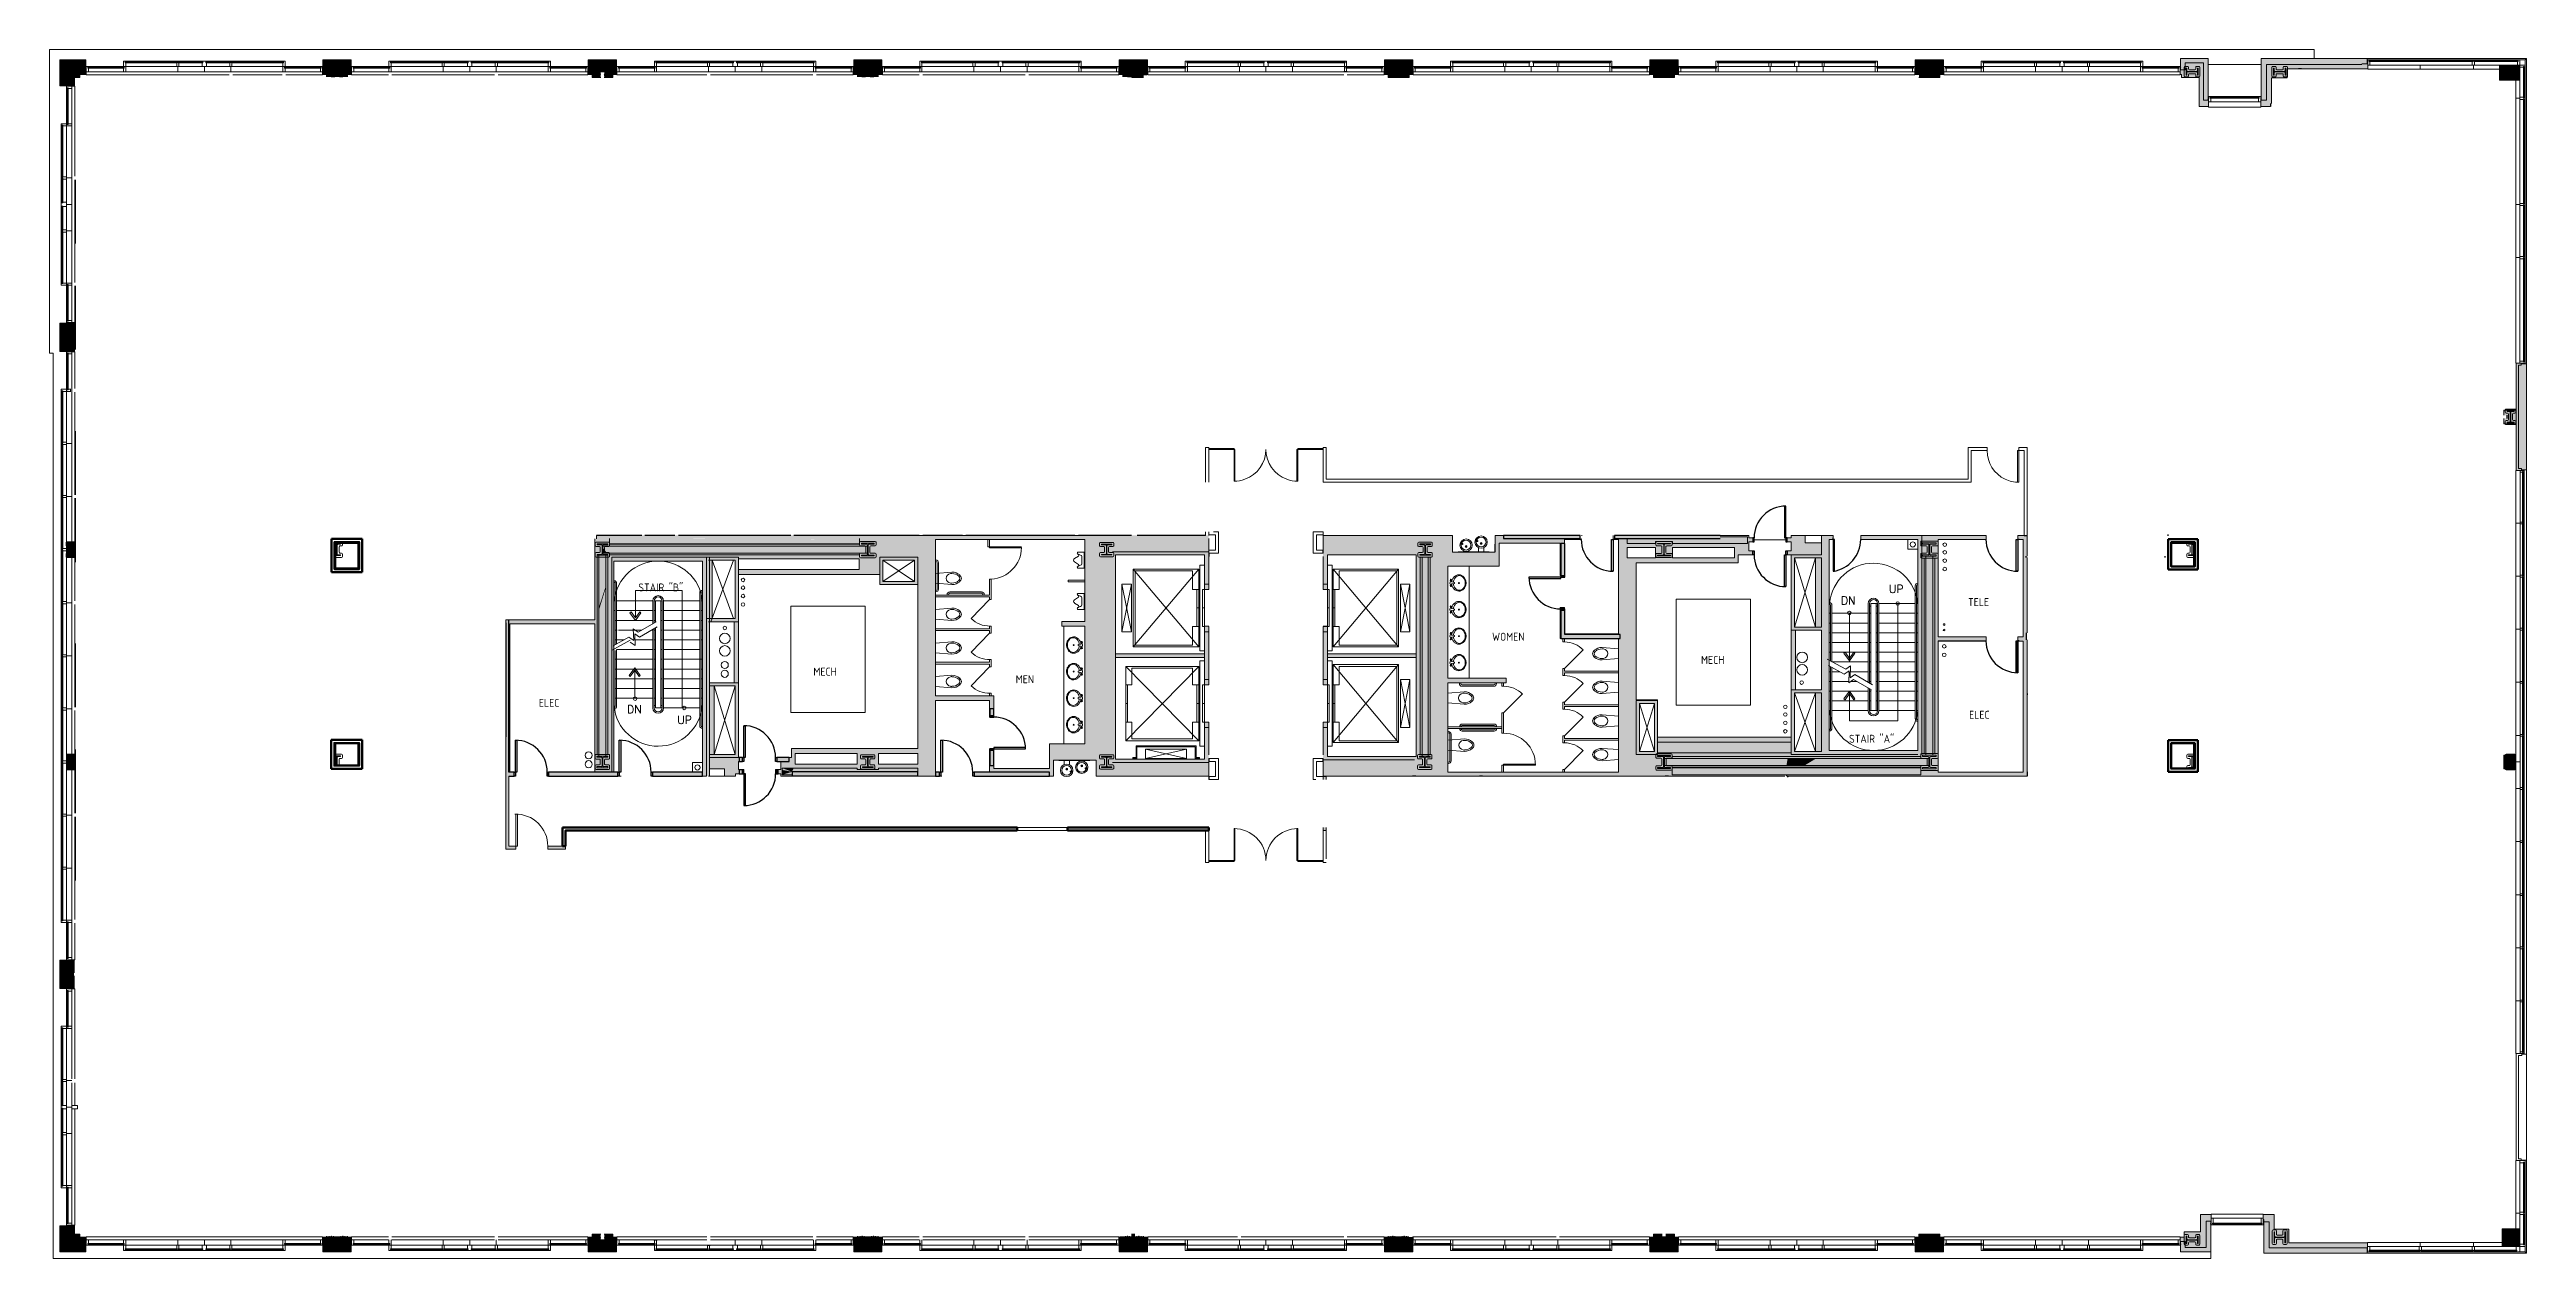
# Model space of a CAD drawing. Header units: inches. Extents: x 1724 to 4524, y -664 to 702.
import ezdxf

# ---------------------------------------------------------------- set-up
doc = ezdxf.new("R2010")
doc.units = ezdxf.units.IN
doc.header["$MEASUREMENT"] = 0
doc.linetypes.add('IMPORT-Hidden 1_8_', pattern=[0.1875, 0.125, -0.0625])
doc.linetypes.add('IMPORT-Overhead', pattern=[0.15625, 0.09375, -0.0625])
doc.layers.get('Defpoints').update_dxf_attribs({"lineweight": 9})
for name, color, linetype, lineweight in [('A-DETL-HDLN', 7, 'IMPORT-Hidden 1_8_', 9), ('A-DOOR', 7, 'Continuous', 9), ('A-GENM', 7, 'Continuous', 9), ('A-WALL', 7, 'Continuous', 9), ('A-Wall-Patt', 7, 'Continuous', 9), ('B-BASE', 7, 'Continuous', 9), ('BB-CORE', 7, 'Continuous', 9), ('BB-PART-WALL', 7, 'Continuous', 9), ('I-FURN', 7, 'Continuous', 9), ('I-WALL', 2, 'Continuous', 13), ('MA-2900-8th-120718_dwg', 7, 'Continuous', 9), ('NABCA_dwg', 8, 'Continuous', 9), ('NB-PART-GWB', 7, 'Continuous', 9), ('NB-ROD-SEAL', 7, 'Continuous', 9), ('NB-WALL-EXT', 7, 'Continuous', 9), ('NB-WIND-EXT', 7, 'Continuous', 9), ('NB-WIND-MULL', 7, 'Continuous', 9), ('NB-WIND-SILL', 7, 'Continuous', 9), ('Q-CASE', 7, 'Continuous', 9), ('Q-SPCQ', 7, 'Continuous', 9), ('WB-N-Door', 7, 'Continuous', 9), ('WB-N-Part', 7, 'Continuous', 9)]:
    doc.layers.add(name, color=color, linetype=linetype, lineweight=lineweight)
doc.styles.add('ISOCP', font='isocp___.ttf', dxfattribs={"height": 9})
doc.styles.add('RomanS', font='romans__.ttf', dxfattribs={"height": 9})
pattern_1 = [(0, (0, 0), (30.72, 7.68), [1.267, -21.773, 1.267, -21.773, -122.88]), (0, (0, 0), (30.72, 7.68), [-46.08, 1.267, -44.813, 1.267, -21.773, -53.76]), (0, (0, 0), (30.72, 7.68), [-115.2, 1.267, -14.093, 1.267, -37.133]), (120, (11.52, 3.84), (-22.011075, 22.7643), [1.267, -21.773, 1.267, -21.773, -122.88]), (120, (11.52, 3.84), (-22.011075, 22.7643), [-46.08, 1.267, -44.813, 1.267, -21.773, -53.76]), (120, (11.52, 3.84), (-22.011075, 22.7643), [-115.2, 1.267, -14.093, 1.267, -37.133]), (240, (15.36, 19.2), (-8.708925, -30.4443), [1.267, -21.773, 1.267, -21.773, -122.88]), (240, (15.36, 19.2), (-8.708925, -30.4443), [-46.08, 1.267, -44.813, 1.267, -21.773, -53.76]), (240, (15.36, 19.2), (-8.708925, -30.4443), [-115.2, 1.267, -14.093, 1.267, -37.133])]

# ---------------------------------------------------------------- blocks, each defined once
blk = doc.blocks.new('NABCA_dwg_MA-2900-8th-120718_dwg-2391440-New Construction - Test Fit Plan-2421454-Existing - Survey')
at = {"layer": 'A-DOOR'}
for points in [[(-6415.3, -3109), (-6415.3, -3104.5), (-6415.4, -3104.5), (-6415.4, -3109)], [(-7815.6, -3359), (-7814.1, -3359), (-7814.1, -3354.5), (-7815.6, -3354.5)]]:
    blk.add_hatch(color=256, dxfattribs=at).paths.add_polyline_path(points, flags=0)
h = blk.add_hatch(color=256, dxfattribs=at)
h.paths.add_polyline_path([(-6665.4, -3171.6), (-6665.4, -3170.1), (-6669.9, -3170.1), (-6669.9, -3171.6)], flags=0)
h.paths.add_polyline_path([(-6669.9, -3134.1), (-6665.4, -3134.1), (-6665.4, -3132.6), (-6669.9, -3132.6)], flags=0)
h = blk.add_hatch(color=256, dxfattribs=at)
h.paths.add_polyline_path([(-7310.9, -3329.9), (-7310.9, -3328.4), (-7315.4, -3328.4), (-7315.4, -3329.9)], flags=0)
h.paths.add_polyline_path([(-7315.4, -3292.4), (-7310.9, -3292.4), (-7310.9, -3290.9), (-7315.4, -3290.9)], flags=0)
h = blk.add_hatch(color=256, dxfattribs=at)
h.paths.add_polyline_path([(-7696.7, -3359), (-7696.7, -3354.5), (-7698.2, -3354.5), (-7698.2, -3359)], flags=0)
h.paths.add_polyline_path([(-7735.7, -3359), (-7734.2, -3359), (-7734.2, -3354.5), (-7735.7, -3354.5)], flags=0)
h = blk.add_hatch(color=256, dxfattribs=at)
h.paths.add_polyline_path([(-7556, -3342.6), (-7556, -3338.1), (-7557.5, -3338.1), (-7557.5, -3342.6)], flags=0)
h.paths.add_polyline_path([(-7593.5, -3342.6), (-7593.5, -3338.1), (-7595, -3338.1), (-7595, -3342.6)], flags=0)
h = blk.add_hatch(color=256, dxfattribs=at)
h.paths.add_polyline_path([(-7593.4, -3356.4), (-7593.4, -3351.9), (-7594.9, -3351.9), (-7594.9, -3356.4)], flags=0)
h.paths.add_polyline_path([(-7555.9, -3356.4), (-7555.9, -3351.9), (-7557.4, -3351.9), (-7557.4, -3356.4)], flags=0)
h = blk.add_hatch(color=256, dxfattribs=at)
h.paths.add_polyline_path([(-7370.6, -3359), (-7370.6, -3354.5), (-7372.1, -3354.5), (-7372.1, -3359)], flags=0)
h.paths.add_polyline_path([(-7333.1, -3359), (-7333.1, -3354.5), (-7334.6, -3354.5), (-7334.6, -3359)], flags=0)
at = {"layer": 'A-Wall-Patt'}
for points in [[(-7067.8, -3090.6), (-7067.8, -3087.1), (-7759.9, -3087.1), (-7759.9, -3090.6), (-7318, -3090.6)], [(-6602.7, -3203.6), (-6602.7, -3199.1), (-6665.4, -3199.1), (-6665.4, -3203.6), (-6605.4, -3203.6)], [(-7396.8, -3358.7), (-7396.8, -3354.2), (-7538.8, -3354.2), (-7538.8, -3358.7), (-7521.6, -3358.7)]]:
    blk.add_hatch(color=256, dxfattribs=at).paths.add_polyline_path(points, flags=0)
h = blk.add_hatch(color=256, dxfattribs=at)
h.paths.add_polyline_path([(-6503.7, -3090.6), (-6489.6, -3090.6), (-6489.6, -3087.1), (-6609.1, -3087.1), (-6609.1, -3090.6), (-6605.4, -3090.6)], flags=0)
h.paths.add_polyline_path([(-6648.1, -3090.6), (-6648.1, -3087.1), (-6734.6, -3087.1), (-6734.6, -3090.6), (-6707.2, -3090.6)], flags=0)
h = blk.add_hatch(color=256, dxfattribs=at)
h.paths.add_polyline_path([(-6665.4, -3203.6), (-6665.4, -3171.6), (-6669.9, -3171.6), (-6669.9, -3203.6)], flags=0)
h.paths.add_polyline_path([(-6665.4, -3132.6), (-6665.4, -3096.4), (-6669.9, -3096.4), (-6669.9, -3132.6)], flags=0)
h = blk.add_hatch(color=256, dxfattribs=at)
h.paths.add_polyline_path([(-7310.9, -3347.2), (-7310.9, -3329.9), (-7315.4, -3329.9), (-7315.4, -3347.2)], flags=0)
h.paths.add_polyline_path([(-7315.4, -3290.9), (-7310.9, -3290.9), (-7310.9, -3283.2), (-7315.4, -3283.2)], flags=0)
h = blk.add_hatch(color=256, dxfattribs=at)
h.paths.add_polyline_path([(-7640, -3359), (-7640, -3354.5), (-7696.7, -3354.5), (-7696.7, -3359)], flags=0)
h.paths.add_polyline_path([(-7735.7, -3359), (-7735.7, -3354.5), (-7814.1, -3354.5), (-7814.1, -3359)], flags=0)
h = blk.add_hatch(color=256, dxfattribs=at)
h.paths.add_polyline_path([(-7542.2, -3342.6), (-7542.2, -3338.1), (-7556, -3338.1), (-7556, -3342.6)], flags=0)
h.paths.add_polyline_path([(-7595, -3342.6), (-7595, -3338.1), (-7598.7, -3338.1), (-7598.7, -3342.6)], flags=0)
h = blk.add_hatch(color=256, dxfattribs=at)
h.paths.add_polyline_path([(-7555.9, -3356.4), (-7554.5, -3356.4), (-7554.5, -3351.9), (-7555.9, -3351.9), (-7555.9, -3355.8)], flags=0)
h.paths.add_polyline_path([(-7594.9, -3356.4), (-7594.9, -3351.9), (-7598.7, -3351.9), (-7598.7, -3356.4)], flags=0)
h = blk.add_hatch(color=256, dxfattribs=at)
h.paths.add_polyline_path([(-7372.1, -3359), (-7372.1, -3354.5), (-7376.8, -3354.5), (-7376.8, -3359)], flags=0)
h.paths.add_polyline_path([(-7247.8, -3359), (-7247.8, -3354.5), (-7333.1, -3354.5), (-7333.1, -3359), (-7318, -3359)], flags=0)
at = {"layer": 'B-BASE'}
for points in [[(-8350.1, -2579.5), (-8350.1, -2569.6), (-8343.8, -2569.6), (-8343.8, -2566.2), (-8336.8, -2566.2), (-8336.8, -2557.1), (-8337.2, -2557.1), (-8337.2, -2549.6), (-8366.7, -2549.6), (-8366.7, -2579.1), (-8359.2, -2579.1), (-8359.2, -2579.5)], [(-8065, -2569.1), (-8041.4, -2569.1), (-8041.4, -2566.2), (-8036.9, -2566.2), (-8036.9, -2557.7), (-8037.2, -2557.1), (-8037.2, -2549.6), (-8069.2, -2549.6), (-8069.2, -2557.1), (-8069.6, -2557.1), (-8069.6, -2566.2), (-8065, -2566.2)], [(-7755.2, -2569.6), (-7755.2, -2563.1), (-7751.2, -2563.1), (-7751.2, -2569.6), (-7741.4, -2569.6), (-7741.4, -2566.2), (-7736.9, -2566.2), (-7736.9, -2557.7), (-7737.2, -2557.1), (-7737.2, -2549.6), (-7769.2, -2549.6), (-7769.2, -2557.1), (-7769.6, -2557.1), (-7769.6, -2566.2), (-7765, -2566.2), (-7765, -2569.6)], [(-7455, -2569.1), (-7455, -2568.4), (-7451.5, -2568.4), (-7451.5, -2569.1), (-7441.4, -2569.1), (-7441.4, -2566.2), (-7436.9, -2566.2), (-7436.9, -2557.7), (-7437.2, -2557.1), (-7437.2, -2549.6), (-7469.2, -2549.6), (-7469.2, -2557.1), (-7469.6, -2557.1), (-7469.6, -2566.2), (-7465, -2566.2), (-7465, -2569.1)], [(-7141.4, -2569.6), (-7141.4, -2566.2), (-7136.9, -2566.2), (-7136.9, -2557.7), (-7137.2, -2557.1), (-7137.2, -2549.6), (-7169.2, -2549.6), (-7169.2, -2557.1), (-7169.6, -2557.1), (-7169.6, -2566.2), (-7165, -2566.2), (-7165, -2569.1), (-7155.2, -2569.1), (-7155.2, -2569.6)], [(-6865, -2569.6), (-6841.4, -2569.6), (-6841.4, -2566.2), (-6836.9, -2566.2), (-6836.9, -2557.7), (-6837.2, -2557.1), (-6837.2, -2549.6), (-6869.2, -2549.6), (-6869.2, -2557.1), (-6869.6, -2557.1), (-6869.6, -2566.2), (-6865, -2566.2)], [(-6541.4, -2569.6), (-6541.4, -2566.2), (-6536.9, -2566.2), (-6536.9, -2557.7), (-6537.2, -2557.1), (-6537.2, -2549.6), (-6569.2, -2549.6), (-6569.2, -2557.1), (-6569.6, -2557.1), (-6569.6, -2566.2), (-6565, -2566.2), (-6565, -2569.6)], [(-6241.4, -2569.6), (-6241.4, -2566.2), (-6236.9, -2566.2), (-6236.9, -2557.7), (-6237.2, -2557.1), (-6237.2, -2549.6), (-6269.2, -2549.6), (-6269.2, -2557.1), (-6269.6, -2557.1), (-6269.6, -2566.2), (-6268.5, -2566.2), (-6268.5, -2566.1), (-6265, -2566.1), (-6265, -2569.6)], [(-5937.7, -2602.6), (-5937.7, -2591.1), (-5938.2, -2591.1), (-5938.2, -2548.1), (-5969.2, -2548.1), (-5969.2, -2557.1), (-5969.6, -2557.1), (-5969.6, -2566.2), (-5968, -2566.2), (-5968, -2569.6), (-5948.3, -2569.6), (-5948.3, -2602.6)], [(-5867.7, -2602.6), (-5867.7, -2599.1), (-5866.6, -2599.1), (-5866.6, -2570.2), (-5848.7, -2570.2), (-5848.7, -2559.7), (-5757.7, -2559.7), (-5757.7, -2549.6), (-5758.2, -2549.6), (-5758.2, -2548.1), (-5878.2, -2548.1), (-5878.2, -2591.1), (-5878.6, -2591.1), (-5878.6, -2602.6)], [(-5585.7, -2572.6), (-5585.7, -2555.6), (-5608.6, -2555.6), (-5608.6, -2572.6)], [(-8359.2, -2879.6), (-8350.1, -2879.6), (-8350.1, -2846.7), (-8359.2, -2846.7), (-8359.2, -2847.1), (-8366.7, -2847.1), (-8366.7, -2879.1), (-8359.2, -2879.1)], [(-5580.8, -3013.6), (-5580.8, -3013.1), (-5578.2, -3013.1), (-5578.2, -2893.1), (-5579.7, -2893.1), (-5579.7, -2892.6), (-5589.8, -2892.6), (-5589.8, -2945.4), (-5603.8, -2945.4), (-5603.8, -2951.4), (-5600.2, -2951.4), (-5600.2, -2954.9), (-5603.8, -2954.9), (-5603.8, -2960.9), (-5589.8, -2960.9), (-5589.8, -3013.6)], [(-8348.7, -3110.9), (-8348.7, -3104.9), (-8349.5, -3104.9), (-8349.5, -3101.4), (-8348.7, -3101.4), (-8348.7, -3095.3), (-8358.2, -3095.3), (-8358.2, -3110.9)], [(-7752.8, -3107.1), (-7747.9, -3107.1), (-7752.8, -3101.2)], [(-7462.5, -3091.5), (-7462.5, -3090.6), (-7745.1, -3090.6), (-7745.1, -3090.7), (-7725.2, -3090.7)], [(-6594.8, -3091.6), (-6562.9, -3091.3), (-6562.9, -3090.6), (-6594.8, -3090.6)], [(-5979.7, -3122.1), (-5979.5, -3122.1), (-5979.5, -3096.3), (-5954.7, -3096.3), (-5954.7, -3122.1), (-5953.2, -3122.1), (-5953.2, -3094.8), (-5979.7, -3094.8), (-5979.7, -3118.2)], [(-7757.2, -3171.8), (-7749.2, -3145.6), (-7749.2, -3143.7), (-7757.2, -3168.2)], [(-8348.7, -3350.9), (-8348.7, -3344.9), (-8349.6, -3344.9), (-8349.6, -3341.4), (-8348.7, -3341.4), (-8348.7, -3335.3), (-8358.2, -3335.3), (-8358.2, -3350.9)], [(-6394.4, -3347.1), (-6381.2, -3339.1), (-6413.4, -3339.1), (-6414.7, -3347.1)], [(-5590.8, -3350.9), (-5590.8, -3335.4), (-5603.8, -3335.4), (-5603.8, -3350.9)], [(-8350.2, -3599.6), (-8350.2, -3584.9), (-8351.5, -3584.9), (-8351.5, -3581.4), (-8350.2, -3581.4), (-8350.2, -3566.7), (-8359.2, -3566.7), (-8359.2, -3567.1), (-8366.7, -3567.1), (-8366.7, -3599.1), (-8359.2, -3599.1), (-8359.2, -3599.6)], [(-5969.2, -3896.6), (-5935.2, -3896.6), (-5935.2, -3866.1), (-5934.8, -3866.1), (-5934.8, -3854.5), (-5946.8, -3854.5), (-5946.8, -3873.9), (-5965, -3873.9), (-5965, -3880), (-5969.6, -3880), (-5969.6, -3889.1), (-5969.2, -3889.1)], [(-5875.2, -3898.1), (-5758.2, -3898.1), (-5758.2, -3896.6), (-5757.8, -3896.6), (-5757.8, -3886.5), (-5846.9, -3886.5), (-5846.9, -3870.9), (-5863.6, -3870.9), (-5863.6, -3854.6), (-5875.7, -3854.6), (-5875.7, -3866.1), (-5875.2, -3866.1)], [(-8366.7, -3896.6), (-8337.2, -3896.6), (-8337.2, -3889.1), (-8336.8, -3889.1), (-8336.8, -3880), (-8343.8, -3880), (-8343.8, -3876.6), (-8350.1, -3876.6), (-8350.1, -3866.6), (-8359.2, -3866.6), (-8359.2, -3867.1), (-8366.7, -3867.1)], [(-8037.2, -3896.6), (-8037.2, -3889.1), (-8036.8, -3889.1), (-8036.8, -3880), (-8041.4, -3880), (-8041.4, -3879.1), (-8065, -3879.1), (-8065, -3880), (-8069.6, -3880), (-8069.6, -3889.1), (-8069.2, -3889.1), (-8069.2, -3896.6)], [(-7737.2, -3896.6), (-7737.2, -3889.1), (-7736.8, -3889.1), (-7736.8, -3880), (-7741.4, -3880), (-7741.4, -3876.6), (-7751.2, -3876.6), (-7751.2, -3883.1), (-7755.2, -3883.1), (-7755.2, -3876.6), (-7765, -3876.6), (-7765, -3880), (-7769.6, -3880), (-7769.6, -3889.1), (-7769.2, -3889.1), (-7769.2, -3896.6)], [(-7469.2, -3896.6), (-7437.2, -3896.6), (-7437.2, -3889.1), (-7436.8, -3889.1), (-7436.8, -3880), (-7441.4, -3880), (-7441.4, -3879.1), (-7465, -3879.1), (-7465, -3880), (-7469.6, -3880), (-7469.6, -3889.1), (-7469.2, -3889.1)], [(-7137.2, -3896.6), (-7137.2, -3889.1), (-7136.8, -3889.1), (-7136.8, -3880), (-7141.4, -3880), (-7141.4, -3879.1), (-7151.2, -3879.1), (-7151.2, -3876.6), (-7155.2, -3876.6), (-7155.2, -3879.1), (-7165, -3879.1), (-7165, -3880), (-7169.6, -3880), (-7169.6, -3889.1), (-7169.2, -3889.1), (-7169.2, -3896.6)], [(-6869.2, -3896.6), (-6837.2, -3896.6), (-6837.2, -3889.1), (-6836.8, -3889.1), (-6836.8, -3880), (-6837.9, -3880), (-6837.9, -3880.6), (-6841.4, -3880.6), (-6841.4, -3879.1), (-6865, -3879.1), (-6865, -3880), (-6869.6, -3880), (-6869.6, -3889.1), (-6869.2, -3889.1)], [(-6537.2, -3896.6), (-6537.2, -3889.1), (-6536.8, -3889.1), (-6536.8, -3880), (-6541.4, -3880), (-6541.4, -3876.6), (-6551.2, -3876.6), (-6551.2, -3879.5), (-6555.2, -3879.5), (-6555.2, -3876.6), (-6565, -3876.6), (-6565, -3880), (-6569.6, -3880), (-6569.6, -3889.1), (-6569.2, -3889.1), (-6569.2, -3896.6)], [(-6237.2, -3896.6), (-6237.2, -3889.1), (-6236.8, -3889.1), (-6236.8, -3880), (-6241.4, -3880), (-6241.4, -3876.6), (-6265, -3876.6), (-6265, -3880), (-6269.6, -3880), (-6269.6, -3889.1), (-6269.2, -3889.1), (-6269.2, -3896.6)], [(-5585.7, -3890.6), (-5585.7, -3870.6), (-5605.6, -3870.6), (-5605.6, -3890.6)]]:
    blk.add_hatch(color=256, dxfattribs=at).paths.add_polyline_path(points, flags=0)
h = blk.add_hatch(color=256, dxfattribs=at)
h.paths.add_polyline_path([(-8056, -3125.1), (-8028.4, -3125.1), (-8028.4, -3094.6), (-8056, -3094.6), (-8056, -3125)], flags=0)
h.paths.add_polyline_path([(-8054.7, -3123.6), (-8054.7, -3096.3), (-8029.9, -3096.3), (-8029.9, -3123.6), (-8054.5, -3123.6)], flags=0)
h = blk.add_hatch(color=256, dxfattribs=at)
h.paths.add_polyline_path([(-7593.5, -3338.1), (-7593.5, -3342.6), (-7598.7, -3342.6), (-7598.7, -3338.1)], flags=0)
h.paths.add_polyline_path([(-7557.5, -3342.6), (-7557.5, -3338.1), (-7542.2, -3338.1), (-7542.2, -3342.6)], flags=0)
h.paths.add_polyline_path([(-7195.2, -3359.1), (-7067.8, -3359.1), (-7067.8, -3298.1), (-7072.8, -3298.1), (-7072.8, -3340.1), (-7173.2, -3340.1), (-7173.2, -3225.1), (-7072.8, -3225.1), (-7072.8, -3256.1), (-7067.8, -3256.1), (-7067.8, -3190.1), (-7072.8, -3190.1), (-7072.8, -3221.1), (-7173.2, -3221.1), (-7173.2, -3109.1), (-7072.8, -3109.1), (-7072.8, -3148.1), (-7067.8, -3148.1), (-7067.8, -3090.6), (-7462.5, -3090.6), (-7462.5, -3091.5), (-7745.1, -3090.7), (-7745.1, -3090.6), (-7759.9, -3090.6), (-7759.9, -3091.1), (-7761.9, -3091.1), (-7761.9, -3182.5), (-7859, -3182.5), (-7859, -3354.5), (-7857.9, -3354.5), (-7857.9, -3187.1), (-7761.9, -3187.1), (-7761.9, -3354.5), (-7815.5, -3354.5), (-7815.5, -3354.5), (-7740.2, -3354.5), (-7740.2, -3116.1), (-7640.2, -3116.1), (-7640.2, -3354.5), (-7640, -3354.5), (-7640, -3359), (-7698.2, -3359), (-7698.2, -3359.1), (-7632.1, -3359.1), (-7632.1, -3350.9), (-7615.4, -3350.9), (-7615.4, -3359.1), (-7602.7, -3359.1), (-7602.7, -3356.5), (-7593.5, -3356.5), (-7593.5, -3356.4), (-7598.7, -3356.4), (-7598.7, -3351.9), (-7593.4, -3351.9), (-7593.4, -3351.8), (-7599.5, -3351.8), (-7599.5, -3342.7), (-7593.5, -3342.7), (-7593.5, -3338.1), (-7599.5, -3338.1), (-7599.5, -3131.2), (-7439.8, -3131.2), (-7439.8, -3142.6), (-7396.8, -3142.6), (-7396.8, -3328), (-7539.5, -3328), (-7539.5, -3338.1), (-7557.5, -3338.1), (-7557.5, -3342.7), (-7551.5, -3342.7), (-7551.5, -3351.8), (-7557.5, -3351.8), (-7557.5, -3356.5), (-7551.5, -3356.5), (-7551.5, -3359.1), (-7370.6, -3359.1), (-7370.6, -3359), (-7376.8, -3359), (-7376.8, -3354.5), (-7370.6, -3354.5), (-7370.6, -3354.5), (-7376.6, -3354.5), (-7376.6, -3273.7), (-7315.8, -3273.7), (-7315.8, -3292.4), (-7315.4, -3292.4), (-7315.4, -3283.2), (-7310.9, -3283.2), (-7310.9, -3292.4), (-7310.6, -3292.4), (-7310.6, -3268.5), (-7376.6, -3268.5), (-7376.6, -3091.7), (-7207.8, -3091.7), (-7207.8, -3184.5), (-7233.8, -3184.5), (-7233.8, -3189.8), (-7207.8, -3189.8), (-7207.8, -3322.5), (-7247.8, -3322.5), (-7247.8, -3350.5), (-7310.6, -3350.5), (-7310.6, -3328.4), (-7315.8, -3328.4), (-7315.8, -3354.5), (-7334.6, -3354.5), (-7334.6, -3354.5), (-7247.8, -3354.5), (-7247.8, -3359), (-7334.6, -3359), (-7334.6, -3359.1), (-7243.2, -3359.1), (-7243.2, -3341.1), (-7195.2, -3341.1)], flags=0)
h.paths.add_polyline_path([(-7734.2, -3359.1), (-7734.2, -3359), (-7815.5, -3359), (-7815.5, -3359.1)], flags=0)
h.paths.add_polyline_path([(-7538.8, -3354.2), (-7549.7, -3350.1), (-7550, -3350.3), (-7550, -3350), (-7537.1, -3350)], flags=0)
h.paths.add_polyline_path([(-7538.8, -3354.2), (-7548.1, -3357), (-7544.9, -3357.6), (-7550, -3357.6), (-7550, -3352.1)], flags=0)
h.paths.add_polyline_path([(-7521.6, -3358.7), (-7538.8, -3358.7), (-7538.8, -3354.2), (-7396.8, -3354.2), (-7396.8, -3358.7)], flags=0)
h.paths.add_polyline_path([(-7554.5, -3356.4), (-7557.4, -3356.4), (-7557.4, -3351.9), (-7554.5, -3351.9), (-7554.5, -3355.8)], flags=0)
h.paths.add_polyline_path([(-7315.4, -3347.2), (-7315.4, -3328.4), (-7310.9, -3328.4), (-7310.9, -3347.2)], flags=0)
h.paths.add_polyline_path([(-7465.3, -3345.6), (-7535.4, -3345.6), (-7535.4, -3333.6), (-7465.3, -3333.6)], flags=0)
h.paths.add_polyline_path([(-7441.2, -3345.6), (-7441.2, -3333.6), (-7396.8, -3333.6), (-7396.8, -3345.6)], flags=0)
h.paths.add_polyline_path([(-7603, -3334.6), (-7627, -3334.6), (-7627, -3257.2), (-7603, -3257.2), (-7603, -3308.3)], flags=0)
h.paths.add_polyline_path([(-7632.1, -3253.7), (-7632.1, -3184.6), (-7604.3, -3184.6), (-7604.3, -3253.7), (-7623.4, -3253.7)], flags=0)
h.paths.add_polyline_path([(-7629.2, -3181.1), (-7629.2, -3115.1), (-7603, -3115.1), (-7603, -3181.1)], flags=0)
h.paths.add_polyline_path([(-7757.2, -3171.8), (-7757.2, -3168.2), (-7749.2, -3143.7), (-7749.2, -3145.6)], flags=0)
h.paths.add_polyline_path([(-7400.3, -3139.1), (-7436.3, -3139.1), (-7436.3, -3115.1), (-7400.3, -3115.1)], flags=0)
h.paths.add_polyline_path([(-7463, -3125.6), (-7599.5, -3125.6), (-7599.5, -3113.6), (-7463, -3113.6)], flags=0)
h.paths.add_polyline_path([(-7747.9, -3107.1), (-7752.8, -3107.1), (-7752.8, -3101.2)], flags=0)
h = blk.add_hatch(color=256, dxfattribs=at)
h.paths.add_polyline_path([(-6489.6, -3090.6), (-6485.7, -3090.3), (-6484.2, -3091.6), (-6466.5, -3094.8), (-6459.1, -3088.6), (-6458.8, -3088.6), (-6458.8, -3096.2), (-6480.5, -3096.2)], flags=0)
h.paths.add_polyline_path([(-6142.5, -3359.1), (-6142.5, -3205.1), (-6143.7, -3205.1), (-6143.7, -3197.1), (-6142.5, -3197.1), (-6142.5, -3112.1), (-6144.2, -3112.1), (-6144.2, -3110.6), (-6142.5, -3110.6), (-6142.5, -3087.1), (-6153.1, -3087.1), (-6153.1, -3091.7), (-6147.1, -3091.7), (-6147.1, -3201.8), (-6153.1, -3201.8), (-6153.1, -3206.5), (-6147.1, -3206.5), (-6147.1, -3354.5), (-6243.1, -3354.5), (-6243.1, -3206.5), (-6189.1, -3206.4), (-6189.1, -3201.8), (-6243.1, -3201.8), (-6243.1, -3091.7), (-6189.1, -3091.7), (-6189.1, -3087.1), (-6330.8, -3087.1), (-6330.8, -3091.6), (-6266.3, -3091.6), (-6266.3, -3330.1), (-6366.3, -3330.1), (-6366.3, -3091.6), (-6362.3, -3091.6), (-6362, -3087.1), (-6375.3, -3087.1), (-6375.3, -3095.4), (-6393.5, -3095.4), (-6393.5, -3087.1), (-6409.3, -3087.1), (-6409.3, -3089.8), (-6415.3, -3089.8), (-6415.3, -3094.4), (-6409.3, -3094.4), (-6409.3, -3104.5), (-6415.3, -3104.5), (-6415.3, -3109.1), (-6409.3, -3109.1), (-6409.3, -3315), (-6560.5, -3315), (-6560.5, -3272.8), (-6584.5, -3272.8), (-6584.5, -3118.2), (-6469.3, -3118.2), (-6469.3, -3109.1), (-6451.3, -3109.1), (-6451.3, -3104.5), (-6457.3, -3104.5), (-6457.3, -3094.4), (-6451.3, -3094.4), (-6451.3, -3089.8), (-6457.3, -3089.8), (-6457.3, -3087.1), (-6489.6, -3087.1), (-6489.6, -3090.6), (-6543.5, -3091.1), (-6543.5, -3090.6), (-6562.9, -3090.6), (-6562.9, -3091.3), (-6594.8, -3091.6), (-6594.8, -3090.6), (-6610.6, -3090.6), (-6610.6, -3087.1), (-6610.7, -3087.1), (-6610.7, -3091.7), (-6604.7, -3091.7), (-6604.7, -3198.5), (-6665.4, -3198.5), (-6665.4, -3199.1), (-6602.7, -3199.1), (-6602.7, -3203.6), (-6669.9, -3203.6), (-6669.9, -3170.1), (-6665.5, -3170.1), (-6665.5, -3168.5), (-6670.7, -3168.6), (-6670.7, -3203.7), (-6604.7, -3203.7), (-6604.7, -3354.5), (-6797.5, -3354.5), (-6797.5, -3253.7), (-6731.5, -3253.7), (-6731.5, -3248.5), (-6797.5, -3248.5), (-6797.5, -3121.7), (-6739.5, -3121.7), (-6739.5, -3095.7), (-6670.7, -3095.7), (-6670.7, -3132.5), (-6669.9, -3132.5), (-6669.9, -3096.4), (-6665.5, -3096.4), (-6665.5, -3091.7), (-6646.7, -3091.7), (-6646.7, -3090.6), (-6734.6, -3090.6), (-6734.6, -3087.1), (-6744.1, -3087.1), (-6744.4, -3106.1), (-6792.1, -3106.1), (-6792.1, -3087.1), (-6938.6, -3087.1), (-6938.6, -3148.1), (-6933.6, -3148.1), (-6933.6, -3109.1), (-6833.2, -3109.1), (-6833.2, -3221.1), (-6933.6, -3221.1), (-6933.6, -3190.1), (-6938.6, -3190.1), (-6938.6, -3256.1), (-6933.6, -3256.1), (-6933.6, -3225.1), (-6833.2, -3225.1), (-6833.2, -3337.1), (-6933.6, -3337.1), (-6933.6, -3298.1), (-6938.6, -3298.1), (-6938.6, -3359.1), (-6910.8, -3359.1), (-6416.7, -3359.1), (-6415.3, -3357.8), (-6414.1, -3359.1), (-6300.1, -3359.1)], flags=0)
h.paths.add_polyline_path([(-6411.7, -3357.6), (-6416.5, -3357.6), (-6415.1, -3349.6), (-6398.5, -3349.6)], flags=0)
h.paths.add_polyline_path([(-6543.9, -3357.6), (-6543.9, -3356), (-6477.7, -3357.6), (-6503.7, -3357.6)], flags=0)
h.paths.add_polyline_path([(-6263, -3357.6), (-6358.7, -3357.6), (-6263, -3355)], flags=0)
h.paths.add_polyline_path([(-6414.7, -3347.1), (-6413.4, -3339.1), (-6381.2, -3339.1), (-6394.4, -3347.1)], flags=0)
h.paths.add_polyline_path([(-6381.8, -3331.1), (-6405.8, -3331.1), (-6405.8, -3265.1), (-6381.8, -3265.1)], flags=0)
h.paths.add_polyline_path([(-6564, -3331.1), (-6581, -3331.1), (-6581, -3277.1), (-6564, -3277.1)], flags=0)
h.paths.add_polyline_path([(-6375.3, -3261.6), (-6404.4, -3261.6), (-6404.4, -3194.2), (-6375.3, -3194.2), (-6375.3, -3213.2)], flags=0)
h.paths.add_polyline_path([(-6819.7, -3235.9), (-6826.7, -3230.3), (-6826.7, -3226.1), (-6819.7, -3231.5)], flags=0)
h.paths.add_polyline_path([(-6381.8, -3190.7), (-6405.8, -3190.7), (-6405.8, -3112.6), (-6381.8, -3112.6)], flags=0)
h.paths.add_polyline_path([(-6819.7, -3113.9), (-6826.5, -3111.5), (-6819.7, -3111.5)], flags=0)
h.paths.add_polyline_path([(-6473.4, -3112.6), (-6543.5, -3112.6), (-6543.5, -3100.6), (-6473.4, -3100.6)], flags=0)
h.paths.add_polyline_path([(-6562.9, -3112.6), (-6594.8, -3112.6), (-6594.8, -3100.6), (-6562.9, -3100.6)], flags=0)
h = blk.add_hatch(color=256, dxfattribs=at)
h.paths.add_polyline_path([(-6489.6, -3090.6), (-6543.5, -3090.6), (-6543.5, -3091.1), (-6503.7, -3090.7)], flags=0)
h.paths.add_polyline_path([(-6458.8, -3096.2), (-6458.8, -3088.6), (-6459.1, -3088.6), (-6466.5, -3094.8), (-6484.2, -3091.6), (-6485.7, -3090.3), (-6489.6, -3090.6), (-6480.5, -3096.2)], flags=0)
h = blk.add_hatch(color=256, dxfattribs=at)
h.paths.add_polyline_path([(-6819.7, -3235.9), (-6819.7, -3231.5), (-6826.7, -3226.1), (-6826.7, -3230.3)], flags=0)
h.paths.add_polyline_path([(-6819.7, -3113.9), (-6819.7, -3111.5), (-6826.5, -3111.5)], flags=0)
h = blk.add_hatch(color=256, dxfattribs=at)
h.paths.add_polyline_path([(-8025.4, -3350.9), (-8024.9, -3350.9), (-8024.9, -3350.7), (-8056.2, -3350.7), (-8056.2, -3350.9), (-8027.9, -3350.9)], flags=0)
h.paths.add_polyline_path([(-8028.4, -3347.2), (-8028.4, -3321.7), (-8056.2, -3321.7), (-8056.2, -3347.2), (-8054.7, -3347.2), (-8054.7, -3322.6), (-8029.9, -3322.6), (-8029.9, -3347.2)], flags=0)
h = blk.add_hatch(color=256, dxfattribs=at)
h.paths.add_polyline_path([(-5953.2, -3350.6), (-5953.2, -3321.9), (-5979.7, -3321.9), (-5979.7, -3350.6), (-5953.9, -3350.6)], flags=0)
h.paths.add_polyline_path([(-5979.5, -3349.9), (-5979.5, -3322.6), (-5954.7, -3322.6), (-5954.7, -3349.9), (-5979, -3349.9)], flags=0)
h = blk.add_hatch(color=256, dxfattribs=at)
h.paths.add_polyline_path([(-7538.8, -3354.2), (-7537.1, -3350), (-7550, -3350), (-7550, -3350.3), (-7549.7, -3350.1)], flags=0)
h.paths.add_polyline_path([(-7544.9, -3357.6), (-7548.1, -3357), (-7538.8, -3354.2), (-7550, -3352.1), (-7550, -3357.6)], flags=0)
h = blk.add_hatch(color=256, dxfattribs=at)
h.paths.add_polyline_path([(-6543.9, -3357.6), (-6477.7, -3357.6), (-6543.9, -3356)], flags=0)
h.paths.add_polyline_path([(-6263, -3357.6), (-6263, -3355), (-6358.7, -3357.6), (-6300.1, -3357.6)], flags=0)
h.paths.add_polyline_path([(-6416.5, -3357.6), (-6411.7, -3357.6), (-6398.5, -3349.6), (-6415.1, -3349.6)], flags=0)
at = {"layer": 'BB-PART-WALL'}
blk.add_hatch(color=256, dxfattribs=at).paths.add_polyline_path([(-7851, -3441.6), (-7851, -3438.1), (-7859, -3438.1), (-7859, -3359.1), (-7851.5, -3359.1), (-7851.5, -3354.5), (-7857.9, -3354.5), (-7859, -3354.5), (-7859, -3182.5), (-7862.5, -3182.5), (-7862.5, -3441.6)], flags=0)
h = blk.add_hatch(color=256, dxfattribs=at)
h.paths.add_polyline_path([(-6935.1, -3420.6), (-6935.1, -3417.1), (-6938.6, -3417.1), (-6938.6, -3420.6)], flags=0)
h.paths.add_polyline_path([(-6935.1, -3363.1), (-6935.1, -3359.6), (-6938.6, -3359.6), (-6938.6, -3363.1)], flags=0)
h = blk.add_hatch(color=256, dxfattribs=at)
h.paths.add_polyline_path([(-7795.3, -3441.6), (-7794.8, -3441.6), (-7794.8, -3438.1), (-7815, -3438.1), (-7815, -3441.6), (-7797.8, -3441.6)], flags=0)
h.paths.add_polyline_path([(-7284.5, -3420.6), (-7284, -3420.6), (-7284, -3417.1), (-7284.5, -3417.1), (-7284.5, -3420.1)], flags=0)
at = {"layer": 'A-DOOR', "color": 10, "lineweight": 30}
for p, q in [((-6609.3, -3091.6), (-6610.8, -3091.6)), ((-6151.7, -3091.6), (-6153.2, -3091.6)), ((-5983.2, -3087.4), (-5983.2, -3085.9)), ((-6669.9, -3132.5), (-6670.7, -3132.5)), ((-6151.7, -3206.3), (-6153.2, -3206.3))]:
    blk.add_line(p, q, dxfattribs=at)
at = {"layer": 'A-DOOR', "color": 10, "lineweight": 30, "flags": 128}
for points in [[(-6415.3, -3053.9), (-6417.1, -3053.9), (-6417.1, -3089.9), (-6415.3, -3089.9)], [(-6610.8, -3127.6), (-6612.6, -3127.6), (-6612.6, -3091.6), (-6610.8, -3091.6)], [(-6452.9, -3104.5), (-6451.4, -3104.5), (-6451.4, -3109), (-6452.9, -3109)], [(-6451.3, -3094.4), (-6451.3, -3089.9), (-6452.8, -3089.9), (-6452.8, -3094.4)], [(-6413.9, -3109), (-6415.4, -3109), (-6415.4, -3104.5), (-6413.9, -3104.5)], [(-6413.8, -3089.9), (-6415.3, -3089.9), (-6415.3, -3094.4), (-6413.8, -3094.4)], [(-6362, -3127.6), (-6360.3, -3127.6), (-6360.3, -3091.6), (-6362, -3091.6)], [(-6153.2, -3127.6), (-6154.9, -3127.6), (-6154.9, -3091.6), (-6153.2, -3091.6)], [(-6705.9, -3134.1), (-6705.9, -3135.9), (-6669.9, -3135.9), (-6669.9, -3134.1)], [(-6669.9, -3132.6), (-6669.9, -3134.1), (-6665.4, -3134.1), (-6665.4, -3132.6)], [(-6415.4, -3145), (-6417.1, -3145), (-6417.1, -3109), (-6415.4, -3109)], [(-6665.4, -3171.6), (-6665.4, -3170.1), (-6669.9, -3170.1), (-6669.9, -3171.6)], [(-6153.2, -3242.3), (-6154.9, -3242.3), (-6154.9, -3206.3), (-6153.2, -3206.3)], [(-7593.5, -3302.1), (-7591.7, -3302.1), (-7591.7, -3338.1), (-7593.5, -3338.1)], [(-7315.4, -3290.9), (-7315.4, -3292.4), (-7310.9, -3292.4), (-7310.9, -3290.9)], [(-7851.6, -3318.5), (-7849.9, -3318.5), (-7849.9, -3354.5), (-7851.6, -3354.5)], [(-7734.2, -3318.5), (-7732.5, -3318.5), (-7732.5, -3354.5), (-7734.2, -3354.5)], [(-7370.6, -3318.5), (-7368.8, -3318.5), (-7368.8, -3354.5), (-7370.6, -3354.5)], [(-7310.9, -3329.9), (-7310.9, -3328.4), (-7315.4, -3328.4), (-7315.4, -3329.9)], [(-7274.9, -3328.4), (-7274.9, -3326.7), (-7310.9, -3326.7), (-7310.9, -3328.4)], [(-7853.1, -3354.5), (-7851.6, -3354.5), (-7851.6, -3359), (-7853.1, -3359)], [(-7815.6, -3359), (-7815.6, -3354.5), (-7814.1, -3354.5), (-7814.1, -3359)], [(-7735.7, -3354.5), (-7734.2, -3354.5), (-7734.2, -3359), (-7735.7, -3359)], [(-7698.2, -3359), (-7698.2, -3354.5), (-7696.7, -3354.5), (-7696.7, -3359)], [(-7595, -3342.6), (-7595, -3338.1), (-7593.5, -3338.1), (-7593.5, -3342.6)], [(-7593.4, -3351.9), (-7594.9, -3351.9), (-7594.9, -3356.4), (-7593.4, -3356.4)], [(-7593.4, -3392.4), (-7591.6, -3392.4), (-7591.6, -3356.4), (-7593.4, -3356.4)], [(-7557.5, -3342.6), (-7557.5, -3338.1), (-7556, -3338.1), (-7556, -3342.6)], [(-7555.9, -3351.9), (-7557.4, -3351.9), (-7557.4, -3356.4), (-7555.9, -3356.4)], [(-7372.1, -3354.5), (-7370.6, -3354.5), (-7370.6, -3359), (-7372.1, -3359)], [(-7334.6, -3359), (-7334.6, -3354.5), (-7333.1, -3354.5), (-7333.1, -3359)]]:
    blk.add_lwpolyline(points, close=True, dxfattribs=at)
at = {"layer": 'A-DOOR', "color": 10, "lineweight": 30}
for centre, radius, start, end in [((-6415.3, -3089.9), 36, 90, 180), ((-6610.8, -3091.6), 36, 180, 270), ((-6367.4, -3091.3), 36.7, 278.4789, 359.5584), ((-6153.2, -3091.6), 36, 180, 270), ((-6669.9, -3134.1), 36, 180, 270), ((-6415.4, -3109), 36, 180, 270), ((-6153.2, -3206.3), 36, 180, 270), ((-7593.5, -3338.1), 36, 0, 90), ((-7310.9, -3328.4), 36, 0, 90), ((-7851.6, -3354.5), 36, 0, 90), ((-7734.2, -3354.5), 36, 0, 90), ((-7370.6, -3354.5), 36, 0, 90), ((-7593.4, -3356.4), 36, 270, 0)]:
    blk.add_arc(centre, radius, start, end, dxfattribs=at)
at = {"layer": 'A-GENM', "color": 10, "lineweight": 30}
for p, q in [((-6144.2, -3110.6), (-6144.2, -3112.1)), ((-5986.7, -3112.1), (-5986.7, -3110.6)), ((-6142.5, -3265.6), (-6142.5, -3267.1))]:
    blk.add_line(p, q, dxfattribs=at)
at = {"layer": 'A-WALL', "color": 10, "lineweight": 30}
for p, q in [((-7451.5, -2568.4), (-7455, -2568.4)), ((-7137.9, -2566.5), (-7141.4, -2566.5)), ((-6911.5, -2563.1), (-6915, -2563.1)), ((-6265, -2566.1), (-6268.5, -2566.1)), ((-5832.5, -2559.7), (-5836, -2559.7)), ((-5867.7, -2599.1), (-5867.7, -2602.6)), ((-5600.2, -2954.9), (-5600.2, -2951.4)), ((-8349.5, -3101.4), (-8349.5, -3104.9)), ((-7708.8, -3087.1), (-7759.9, -3087.1)), ((-7671.2, -3087.1), (-7705.3, -3087.1)), ((-7540.3, -3087.1), (-7667.2, -3087.1)), ((-7395.2, -3087.1), (-7536.8, -3087.1)), ((-7346.1, -3087.1), (-7391.2, -3087.1)), ((-7219.2, -3087.1), (-7342.6, -3087.1)), ((-7155.2, -3087.1), (-7215.2, -3087.1)), ((-7071.3, -3087.1), (-7148.7, -3087.1)), ((-7067.8, -3107.6), (-7067.8, -3111.1)), ((-6938.6, -3107.1), (-6938.6, -3103.6)), ((-6146, -3087.1), (-6142.5, -3087.1)), ((-7862.5, -3186), (-7862.5, -3314.7)), ((-6143.7, -3197.1), (-6143.7, -3205.1)), ((-8349.6, -3341.4), (-8349.6, -3344.9)), ((-7067.8, -3339.1), (-7067.8, -3342.6)), ((-7067.8, -3359.6), (-7067.8, -3363.1)), ((-6938.6, -3342.6), (-6938.6, -3339.1)), ((-6833.8, -3359.1), (-6837.3, -3359.1)), ((-6758.3, -3359.1), (-6761.8, -3359.1)), ((-6548.2, -3359.1), (-6551.7, -3359.1)), ((-6413, -3360.4), (-6415.3, -3357.8)), ((-6142.5, -3354.1), (-6142.5, -3359.1)), ((-7284, -3417.1), (-7284.5, -3417.1)), ((-8351.5, -3581.4), (-8351.5, -3584.9)), ((-7695, -3883.1), (-7691.5, -3883.1)), ((-7635, -3889.1), (-7631.5, -3889.1)), ((-7168.5, -3879.7), (-7165, -3879.7)), ((-6841.4, -3880.6), (-6837.9, -3880.6))]:
    blk.add_line(p, q, dxfattribs=at)
at = {"layer": 'A-WALL', "color": 10, "lineweight": 30, "flags": 128}
for points in [[(-6648.1, -3087.1), (-6734.6, -3087.1), (-6734.6, -3090.6), (-6648.1, -3090.6)], [(-6669.9, -3096.4), (-6669.9, -3132.6), (-6665.4, -3132.6), (-6665.4, -3096.4)], [(-6665.4, -3199.1), (-6665.4, -3171.6), (-6669.9, -3171.6), (-6669.9, -3203.6), (-6602.7, -3203.6), (-6602.7, -3199.1)], [(-7310.9, -3290.9), (-7310.9, -3283.2), (-7315.4, -3283.2), (-7315.4, -3290.9)], [(-7310.9, -3347.2), (-7310.9, -3329.9), (-7315.4, -3329.9), (-7315.4, -3347.2)], [(-7814.1, -3359), (-7735.7, -3359), (-7735.7, -3354.5), (-7814.1, -3354.5)], [(-7696.7, -3359), (-7640, -3359), (-7640, -3354.5), (-7696.7, -3354.5)], [(-7598.7, -3342.6), (-7595, -3342.6), (-7595, -3338.1), (-7598.7, -3338.1)], [(-7598.7, -3356.4), (-7594.9, -3356.4), (-7594.9, -3351.9), (-7598.7, -3351.9)], [(-7556, -3342.6), (-7542.2, -3342.6), (-7542.2, -3338.1), (-7556, -3338.1)], [(-7555.9, -3356.4), (-7554.5, -3356.4), (-7554.5, -3351.9), (-7555.9, -3351.9)], [(-7396.8, -3354.2), (-7538.8, -3354.2), (-7538.8, -3358.7), (-7396.8, -3358.7)], [(-7376.8, -3359), (-7372.1, -3359), (-7372.1, -3354.5), (-7376.8, -3354.5)], [(-7333.1, -3359), (-7247.8, -3359), (-7247.8, -3354.5), (-7333.1, -3354.5)]]:
    blk.add_lwpolyline(points, close=True, dxfattribs=at)
for points in [[(-6489.6, -3087.1), (-6609.1, -3087.1), (-6609.1, -3090.6), (-6489.6, -3090.6)], [(-7859, -3359), (-7853.1, -3359), (-7853.1, -3354.5), (-7859, -3354.5), (-7859, -3182.5)]]:
    blk.add_lwpolyline(points, dxfattribs=at)
at = {"layer": 'B-BASE'}
for p, q in [((-8360.1, -2568.1), (-8360.1, -2558.1)), ((-8359.1, -2557.1), (-8356.6, -2557.1)), ((-8356.6, -2569.1), (-8359.1, -2569.1)), ((-8357.1, -2562.9), (-8349.3, -2562.9)), ((-8349.3, -2563.4), (-8357.1, -2563.4)), ((-8355.6, -2558.1), (-8355.6, -2559.9)), ((-8355.6, -2566.4), (-8355.6, -2568.1)), ((-8354.6, -2560.9), (-8351.8, -2560.9)), ((-8351.8, -2565.4), (-8354.6, -2565.4)), ((-8350.8, -2559.9), (-8350.8, -2558.1)), ((-8350.8, -2568.1), (-8350.8, -2566.4)), ((-8349.8, -2557.1), (-8347.3, -2557.1)), ((-8347.3, -2569.1), (-8349.8, -2569.1)), ((-8346.3, -2558.1), (-8346.3, -2568.1)), ((-8060.1, -2568.1), (-8060.1, -2558.1)), ((-8059.1, -2557.1), (-8056.6, -2557.1)), ((-8056.6, -2569.1), (-8059.1, -2569.1)), ((-8057.1, -2562.9), (-8049.3, -2562.9)), ((-8049.3, -2563.4), (-8057.1, -2563.4)), ((-8055.6, -2558.1), (-8055.6, -2559.9)), ((-8055.6, -2566.4), (-8055.6, -2568.1)), ((-8054.6, -2560.9), (-8051.8, -2560.9)), ((-8051.8, -2565.4), (-8054.6, -2565.4)), ((-8050.8, -2559.9), (-8050.8, -2558.1)), ((-8050.8, -2568.1), (-8050.8, -2566.4)), ((-8049.8, -2557.1), (-8047.3, -2557.1)), ((-8047.3, -2569.1), (-8049.8, -2569.1)), ((-8046.3, -2558.1), (-8046.3, -2568.1)), ((-7760.1, -2568.1), (-7760.1, -2558.1)), ((-7759.1, -2557.1), (-7756.6, -2557.1)), ((-7756.6, -2569.1), (-7759.1, -2569.1)), ((-7757.1, -2562.9), (-7749.3, -2562.9)), ((-7755.2, -2563.4), (-7757.1, -2563.4)), ((-7755.6, -2558.1), (-7755.6, -2559.9)), ((-7755.6, -2566.4), (-7755.6, -2568.1)), ((-7754.6, -2560.9), (-7751.8, -2560.9)), ((-7749.3, -2563.4), (-7751.2, -2563.4)), ((-7750.8, -2559.9), (-7750.8, -2558.1)), ((-7750.8, -2568.1), (-7750.8, -2566.4)), ((-7749.8, -2557.1), (-7747.3, -2557.1)), ((-7747.3, -2569.1), (-7749.8, -2569.1)), ((-7746.3, -2558.1), (-7746.3, -2568.1)), ((-7460.1, -2568.1), (-7460.1, -2558.1)), ((-7459.1, -2557.1), (-7456.6, -2557.1)), ((-7456.6, -2569.1), (-7459.1, -2569.1)), ((-7457.1, -2562.9), (-7449.3, -2562.9)), ((-7449.3, -2563.4), (-7457.1, -2563.4)), ((-7455.6, -2558.1), (-7455.6, -2559.9)), ((-7455.6, -2566.4), (-7455.6, -2568.1)), ((-7454.6, -2560.9), (-7451.8, -2560.9)), ((-7451.8, -2565.4), (-7454.6, -2565.4)), ((-7450.8, -2559.9), (-7450.8, -2558.1)), ((-7450.8, -2568.1), (-7450.8, -2566.4)), ((-7449.8, -2557.1), (-7447.3, -2557.1)), ((-7447.3, -2569.1), (-7449.8, -2569.1)), ((-7446.3, -2558.1), (-7446.3, -2568.1)), ((-7160.1, -2568.1), (-7160.1, -2558.1)), ((-7159.1, -2557.1), (-7156.6, -2557.1)), ((-7156.6, -2569.1), (-7159.1, -2569.1)), ((-7157.1, -2562.9), (-7149.3, -2562.9)), ((-7149.3, -2563.4), (-7157.1, -2563.4)), ((-7155.6, -2558.1), (-7155.6, -2559.9)), ((-7155.6, -2566.4), (-7155.6, -2568.1)), ((-7154.6, -2560.9), (-7151.8, -2560.9)), ((-7151.8, -2565.4), (-7154.6, -2565.4)), ((-7150.8, -2559.9), (-7150.8, -2558.1)), ((-7150.8, -2568.1), (-7150.8, -2566.4)), ((-7149.8, -2557.1), (-7147.3, -2557.1)), ((-7147.3, -2569.1), (-7149.8, -2569.1)), ((-7146.3, -2558.1), (-7146.3, -2568.1)), ((-6861, -2557.1), (-6858.3, -2557.1)), ((-6858.3, -2569.1), (-6861, -2569.1)), ((-6858.5, -2562.9), (-6847.9, -2562.9)), ((-6847.9, -2563.4), (-6858.5, -2563.4)), ((-6857.3, -2566.4), (-6857.3, -2568.1)), ((-6856.3, -2560.9), (-6850.1, -2560.9)), ((-6850.1, -2565.4), (-6856.3, -2565.4)), ((-6849.1, -2568.1), (-6849.1, -2566.4)), ((-6848.1, -2557.1), (-6845.4, -2557.1)), ((-6845.4, -2569.1), (-6848.1, -2569.1)), ((-6561, -2557.1), (-6558.3, -2557.1)), ((-6558.3, -2569.1), (-6561, -2569.1)), ((-6558.5, -2562.9), (-6547.9, -2562.9)), ((-6547.9, -2563.4), (-6558.5, -2563.4)), ((-6557.3, -2566.4), (-6557.3, -2568.1)), ((-6556.3, -2560.9), (-6550.1, -2560.9)), ((-6550.1, -2565.4), (-6556.3, -2565.4)), ((-6549.1, -2568.1), (-6549.1, -2566.4)), ((-6548.1, -2557.1), (-6545.4, -2557.1)), ((-6545.4, -2569.1), (-6548.1, -2569.1)), ((-6261, -2557.1), (-6258.3, -2557.1)), ((-6258.3, -2569.1), (-6261, -2569.1)), ((-6258.5, -2562.9), (-6247.9, -2562.9)), ((-6247.9, -2563.4), (-6258.5, -2563.4)), ((-6257.3, -2566.4), (-6257.3, -2568.1)), ((-6256.3, -2560.9), (-6250.1, -2560.9)), ((-6250.1, -2565.4), (-6256.3, -2565.4)), ((-6249.1, -2568.1), (-6249.1, -2566.4)), ((-6248.1, -2557.1), (-6245.4, -2557.1)), ((-6245.4, -2569.1), (-6248.1, -2569.1)), ((-5964, -2557.1), (-5961.3, -2557.1)), ((-5961.3, -2569.1), (-5964, -2569.1)), ((-5961.5, -2562.9), (-5950.9, -2562.9)), ((-5950.9, -2563.4), (-5961.5, -2563.4)), ((-5960.3, -2566.4), (-5960.3, -2568.1)), ((-5959.3, -2560.9), (-5953.1, -2560.9)), ((-5953.1, -2565.4), (-5959.3, -2565.4)), ((-5952.1, -2558.6), (-5952.1, -2558.1)), ((-5952.1, -2559.9), (-5952.1, -2558.6)), ((-5952.1, -2568.1), (-5952.1, -2566.4)), ((-5951.1, -2557.1), (-5948.4, -2557.1)), ((-5948.4, -2569.1), (-5951.1, -2569.1)), ((-5947.4, -2558.1), (-5947.4, -2568.1)), ((-5938.2, -2555.1), (-5878.2, -2555.1)), ((-5866, -2568.1), (-5866, -2558.1)), ((-5865, -2557.1), (-5862.3, -2557.1)), ((-5862.3, -2569.1), (-5865, -2569.1)), ((-5862.5, -2562.9), (-5851.9, -2562.9)), ((-5851.9, -2563.4), (-5862.5, -2563.4)), ((-5861.3, -2558.1), (-5861.3, -2559.9)), ((-5861.3, -2566.4), (-5861.3, -2568.1)), ((-5860.3, -2560.9), (-5854.1, -2560.9)), ((-5854.1, -2565.4), (-5860.3, -2565.4)), ((-5853.1, -2559.9), (-5853.1, -2558.1)), ((-5853.1, -2568.1), (-5853.1, -2566.4)), ((-5852.1, -2557.1), (-5849.4, -2557.1)), ((-5849.4, -2569.1), (-5852.1, -2569.1)), ((-5755.6, -2551.4), (-5755.6, -2550.8)), ((-5699.1, -2551.4), (-5699.1, -2550.8)), ((-5698.2, -2555.6), (-5698.2, -2560.2)), ((-5697.3, -2551.4), (-5697.3, -2550.8)), ((-5639.1, -2551.4), (-5639.1, -2550.8)), ((-5638.2, -2555.6), (-5638.2, -2560.2)), ((-5637.3, -2551.4), (-5637.3, -2550.8)), ((-5605, -2568.1), (-5605, -2558.1)), ((-5604, -2557.1), (-5601.3, -2557.1)), ((-5601.3, -2569.1), (-5604, -2569.1)), ((-5601.5, -2562.9), (-5590.9, -2562.9)), ((-5590.9, -2563.4), (-5601.5, -2563.4)), ((-5600.3, -2558.1), (-5600.3, -2559.9)), ((-5600.3, -2566.4), (-5600.3, -2568.1)), ((-5599.3, -2560.9), (-5593.1, -2560.9)), ((-5593.1, -2565.4), (-5599.3, -2565.4)), ((-5592.1, -2559.9), (-5592.1, -2558.1)), ((-5592.1, -2568.1), (-5592.1, -2566.4)), ((-5591.1, -2557.1), (-5588.4, -2557.1)), ((-5588.4, -2569.1), (-5591.1, -2569.1)), ((-5590.3, -2572.6), (-5590.3, -2892.6)), ((-5587.4, -2558.1), (-5587.4, -2568.1)), ((-5581.5, -2557.7), (-5580.9, -2557.7)), ((-5579.7, -2555.6), (-5579.7, -2591.9)), ((-5935.6, -2592.3), (-5935.6, -2592.9)), ((-5935.2, -2591.1), (-5881.1, -2591.1)), ((-5880.7, -2592.9), (-5880.7, -2592.3)), ((-5585.7, -2593.1), (-5590.3, -2593.1)), ((-5585.7, -2594.4), (-5585.7, -2771.9)), ((-5581.5, -2592.2), (-5580.9, -2592.2)), ((-5581.5, -2594), (-5580.9, -2594)), ((-5579.7, -2594.4), (-5579.7, -2771.9)), ((-5585.7, -2713.1), (-5590.3, -2713.1)), ((-5581.5, -2712.2), (-5580.9, -2712.2)), ((-5581.5, -2714), (-5580.9, -2714)), ((-5585.7, -2773.1), (-5590.3, -2773.1)), ((-5581.5, -2772.2), (-5580.9, -2772.2)), ((-5581.5, -2774), (-5580.9, -2774)), ((-8358, -2881.7), (-8357.4, -2881.7)), ((-8350.1, -2879.6), (-8354.7, -2879.6)), ((-8353.2, -2921.2), (-8353.2, -2882.1)), ((-8363.4, -2924), (-8364, -2924)), ((-8357.4, -2922.2), (-8358, -2922.2)), ((-8354.4, -2921.4), (-8354.4, -2924.9)), ((-8353.2, -3041.2), (-8353.2, -2925.2)), ((-8349.6, -2925.2), (-8349.6, -3041.2)), ((-5602.2, -2948), (-5602.2, -2945.3)), ((-5602.2, -2960.9), (-5602.2, -2958.2)), ((-5601.2, -2944.3), (-5591.2, -2944.3)), ((-5599.5, -2949), (-5601.2, -2949)), ((-5601.2, -2957.2), (-5599.5, -2957.2)), ((-5591.2, -2961.9), (-5601.2, -2961.9)), ((-5598.5, -2956.2), (-5598.5, -2950)), ((-5594, -2950), (-5594, -2956.2)), ((-5591.2, -2949), (-5593, -2949)), ((-5593, -2957.2), (-5591.2, -2957.2)), ((-5590.2, -2945.3), (-5590.2, -2948)), ((-5590.2, -2958.2), (-5590.2, -2960.9)), ((-8365.2, -2984.4), (-8365.2, -3041.9)), ((-8363.4, -2982.2), (-8364, -2982.2)), ((-8363.4, -2984), (-8364, -2984)), ((-8359.2, -2983.1), (-8353.2, -2983.1)), ((-8359.2, -2984.4), (-8359.2, -3041.9)), ((-5590.3, -3013.6), (-5589.8, -3013.6)), ((-5582.6, -3014.9), (-5582.6, -3072.9)), ((-5582, -3014.9), (-5582, -3072.9)), ((-8365.2, -3044.4), (-8365.2, -3101.9)), ((-8363.4, -3042.2), (-8364, -3042.2)), ((-8363.4, -3044), (-8364, -3044)), ((-8359.2, -3043.1), (-8353.2, -3043.1)), ((-8359.2, -3044.4), (-8359.2, -3101.9)), ((-8353.2, -3094.3), (-8353.2, -3045.2)), ((-8349.6, -3045.2), (-8349.6, -3094.3)), ((-5585.3, -3073.1), (-5590.3, -3073.1)), ((-5585.7, -3073.1), (-5589.8, -3073.1)), ((-5585.3, -3074.1), (-5585.3, -3132.1)), ((-5582, -3072.5), (-5582.6, -3072.5)), ((-5582.6, -3073.4), (-5582.6, -3132.9)), ((-5582, -3073.7), (-5582.6, -3073.7)), ((-5582, -3073.4), (-5582, -3132.9)), ((-5580.8, -3074.1), (-5580.8, -3132.1)), ((-8365.2, -3161.9), (-8365.2, -3104.4)), ((-8363.4, -3102.2), (-8364, -3102.2)), ((-8363.4, -3104), (-8364, -3104)), ((-8359.6, -3098), (-8359.6, -3095.3)), ((-8359.2, -3161.9), (-8359.2, -3104.4)), ((-8358.6, -3094.3), (-8348.7, -3094.3)), ((-8356.8, -3099), (-8358.6, -3099)), ((-8358.6, -3107.2), (-8356.8, -3107.2)), ((-8355.8, -3106.2), (-8355.8, -3100)), ((-8353.5, -3108.4), (-8353.5, -3097.8)), ((-8353, -3097.8), (-8353, -3108.4)), ((-8351.3, -3100), (-8351.3, -3106.2)), ((-8348.7, -3099), (-8350.3, -3099)), ((-8350.3, -3107.2), (-8348.7, -3107.2)), ((-8056, -3097), (-8054.2, -3097)), ((-8055.4, -3100), (-8055.4, -3106.2)), ((-8053.4, -3097.8), (-8053.4, -3108.4)), ((-8052.9, -3108.4), (-8052.9, -3097.8)), ((-8050.9, -3106.2), (-8050.9, -3100)), ((-8049.9, -3099), (-8048.2, -3099)), ((-8048.2, -3107.2), (-8049.9, -3107.2)), ((-8047.2, -3098), (-8047.2, -3095.3)), ((-7761.3, -3098.7), (-7761.3, -3095.7)), ((-7761.3, -3110.5), (-7761.3, -3107.5)), ((-7760.3, -3094.7), (-7746.1, -3094.7)), ((-7756.6, -3099.7), (-7760.3, -3099.7)), ((-7760.3, -3106.5), (-7756.6, -3106.5)), ((-7755.6, -3105.5), (-7755.6, -3100.7)), ((-7753.6, -3107.8), (-7753.6, -3098.4)), ((-7752.8, -3098.4), (-7752.8, -3107.8)), ((-7750.8, -3100.7), (-7750.8, -3105.5)), ((-7746.1, -3099.7), (-7749.8, -3099.7)), ((-7749.8, -3106.5), (-7746.1, -3106.5)), ((-7745.1, -3095.7), (-7745.1, -3098.7)), ((-7745.1, -3097.1), (-7462.5, -3097.1)), ((-7745.1, -3107.5), (-7745.1, -3110.5)), ((-7462.5, -3090.6), (-7462.5, -3096.4)), ((-7462.5, -3097.9), (-7462.5, -3094.9)), ((-7461.5, -3093.9), (-7444.9, -3093.9)), ((-7456.6, -3098.9), (-7461.5, -3098.9)), ((-7461.5, -3107.3), (-7456.6, -3107.3)), ((-7455.6, -3106.3), (-7455.6, -3099.9)), ((-7453.6, -3108.5), (-7453.6, -3097.7)), ((-7452.8, -3097.7), (-7452.8, -3108.5)), ((-7450.8, -3099.9), (-7450.8, -3106.3)), ((-7444.9, -3098.9), (-7449.8, -3098.9)), ((-7449.8, -3107.3), (-7444.9, -3107.3)), ((-7443.9, -3094.9), (-7443.9, -3097.9)), ((-7279.8, -3104.2), (-7279.8, -3105.2)), ((-7191.2, -3098.7), (-7191.2, -3096)), ((-7191.2, -3110.2), (-7191.2, -3107.5)), ((-7190.2, -3095), (-7176.2, -3095)), ((-7186.5, -3099.7), (-7190.2, -3099.7)), ((-7190.2, -3106.5), (-7186.5, -3106.5)), ((-7185.5, -3105.5), (-7185.5, -3100.7)), ((-7183.5, -3107.7), (-7183.5, -3098.5)), ((-7183, -3098.5), (-7183, -3107.7)), ((-7181, -3100.7), (-7181, -3105.5)), ((-7176.2, -3099.7), (-7180, -3099.7)), ((-7180, -3106.5), (-7176.2, -3106.5)), ((-7176.7, -3105.6), (-7067.8, -3105.6)), ((-7175.2, -3096), (-7175.2, -3098.7)), ((-7175.2, -3107.5), (-7175.2, -3110.2)), ((-7067.8, -3090.6), (-7067.8, -3107.6)), ((-6831.3, -3098.7), (-6831.3, -3095.7)), ((-6831.3, -3110.5), (-6831.3, -3107.5)), ((-6830.3, -3094.7), (-6816.1, -3094.7)), ((-6826.6, -3099.7), (-6830.3, -3099.7)), ((-6830.3, -3106.5), (-6826.6, -3106.5)), ((-6825.6, -3105.5), (-6825.6, -3100.7)), ((-6823.6, -3107.7), (-6823.6, -3098.5)), ((-6822.8, -3098.5), (-6822.8, -3107.7)), ((-6820.8, -3100.7), (-6820.8, -3105.5)), ((-6816.1, -3099.7), (-6819.8, -3099.7)), ((-6819.8, -3106.5), (-6816.1, -3106.5)), ((-6815.1, -3095.7), (-6815.1, -3098.7)), ((-6815.1, -3107.5), (-6815.1, -3110.5)), ((-6645.6, -3087.1), (-6646.6, -3087.1)), ((-6562.5, -3097.8), (-6562.5, -3095.1)), ((-6561.5, -3094.1), (-6545, -3094.1)), ((-6556.5, -3098.8), (-6561.5, -3098.8)), ((-6561.5, -3107.4), (-6556.5, -3107.4)), ((-6555.5, -3106.4), (-6555.5, -3099.8)), ((-6553.5, -3108.6), (-6553.5, -3097.6)), ((-6553, -3097.6), (-6553, -3108.6)), ((-6551, -3099.8), (-6551, -3106.4)), ((-6545, -3098.8), (-6550, -3098.8)), ((-6550, -3107.4), (-6545, -3107.4)), ((-6544, -3095.1), (-6544, -3097.8)), ((-6451.3, -3089.8), (-6451.3, -3094.4)), ((-6362, -3087.1), (-6362, -3091.6)), ((-6266.3, -3091.6), (-6326.3, -3091.6)), ((-6263, -3098), (-6263, -3094.5)), ((-6262, -3093.5), (-6244.4, -3093.5)), ((-6256.7, -3099), (-6262, -3099)), ((-6262, -3107.2), (-6256.7, -3107.2)), ((-6261.8, -3334.6), (-6261.8, -3087.1)), ((-6255.7, -3106.2), (-6255.7, -3100)), ((-6253.7, -3108.5), (-6253.7, -3097.7)), ((-6252.7, -3097.7), (-6252.7, -3108.5)), ((-6250.7, -3100), (-6250.7, -3106.2)), ((-6244.4, -3099), (-6249.7, -3099)), ((-6249.7, -3107.2), (-6244.4, -3107.2)), ((-6243.4, -3094.5), (-6243.4, -3098)), ((-5962.2, -3098), (-5962.2, -3095.3)), ((-5959.5, -3099), (-5961.2, -3099)), ((-5961.2, -3107.2), (-5959.5, -3107.2)), ((-5958.5, -3106.2), (-5958.5, -3100)), ((-5956.5, -3108.4), (-5956.5, -3097.8)), ((-5956, -3097.8), (-5956, -3108.4)), ((-5953.2, -3097), (-5955.2, -3097)), ((-5954, -3100), (-5954, -3106.2)), ((-8359.6, -3110.9), (-8359.6, -3108.2)), ((-8348.7, -3111.9), (-8358.6, -3111.9)), ((-8353.2, -3161.2), (-8353.2, -3111.9)), ((-8349.6, -3111.9), (-8349.6, -3161.2)), ((-8054.2, -3109.2), (-8056, -3109.2)), ((-8056, -3111.9), (-8048.2, -3111.9)), ((-8047.2, -3110.9), (-8047.2, -3108.2)), ((-7746.1, -3111.5), (-7760.3, -3111.5)), ((-7759.2, -3109.5), (-7759.2, -3334.5)), ((-7747.2, -3334.5), (-7747.2, -3109.5)), ((-7462.5, -3109.1), (-7745.1, -3109.1)), ((-7630.5, -3184.6), (-7605.2, -3115.1)), ((-7439.8, -3131.2), (-7599.5, -3131.2)), ((-7462.5, -3111.3), (-7462.5, -3108.3)), ((-7444.9, -3112.3), (-7461.5, -3112.3)), ((-7443.9, -3108.3), (-7443.9, -3111.3)), ((-7400.3, -3115.1), (-7436.3, -3115.1)), ((-7374.8, -3147.9), (-7374.8, -3117.9)), ((-7373.3, -3147.9), (-7373.3, -3117.9)), ((-7176.2, -3111.2), (-7190.2, -3111.2)), ((-7173.2, -3340.1), (-7173.2, -3109.1)), ((-6816.1, -3111.5), (-6830.3, -3111.5)), ((-6828.7, -3334.7), (-6828.7, -3111.5)), ((-6817.7, -3111.5), (-6817.7, -3334.7)), ((-6562.5, -3111.1), (-6562.5, -3108.4)), ((-6545, -3112.1), (-6561.5, -3112.1)), ((-6544, -3108.4), (-6544, -3111.1)), ((-6375.3, -3112.6), (-6375.3, -3113.1)), ((-6263, -3111.7), (-6263, -3108.2)), ((-6244.4, -3112.7), (-6262, -3112.7)), ((-6259.2, -3333.2), (-6259.2, -3112.9)), ((-6247.2, -3112.9), (-6247.2, -3333.2)), ((-6243.4, -3108.2), (-6243.4, -3111.7)), ((-5962.2, -3110.9), (-5962.2, -3108.2)), ((-5953.2, -3111.9), (-5961.2, -3111.9)), ((-5955.2, -3109.2), (-5953.2, -3109.2)), ((-5954.7, -3111.9), (-5954.7, -3122.1)), ((-5585.3, -3133.1), (-5590.2, -3133.1)), ((-5585.3, -3134.1), (-5585.3, -3192.1)), ((-5582, -3132.5), (-5582.6, -3132.5)), ((-5582.6, -3133.4), (-5582.6, -3192.9)), ((-5582, -3133.7), (-5582.6, -3133.7)), ((-5582, -3133.4), (-5582, -3192.9)), ((-5580.8, -3134.1), (-5580.8, -3192.1)), ((-8363.4, -3162.2), (-8364, -3162.2)), ((-8363.4, -3164), (-8364, -3164)), ((-8359.2, -3163.1), (-8353.2, -3163.1)), ((-7738.7, -3161.1), (-7740, -3161.1)), ((-7738.7, -3141.3), (-7738.7, -3210.7)), ((-7737.2, -3141.4), (-7737.2, -3209.9)), ((-7687.2, -3161.1), (-7687.2, -3282.1)), ((-7663, -3282.1), (-7663, -3149.4)), ((-7643.2, -3302.1), (-7643.2, -3152.1)), ((-7641.7, -3302.1), (-7641.7, -3152.1)), ((-7640.2, -3161.1), (-7641.7, -3161.1)), ((-7324.6, -3151), (-7360.6, -3151)), ((-7324.6, -3152.5), (-7360.6, -3152.5)), ((-7315.6, -3159.5), (-7336.4, -3181)), ((-7067.8, -3142.1), (-7072.8, -3142.1)), ((-6938.6, -3142.1), (-6933.6, -3142.1)), ((-6269.3, -3144.1), (-6269.3, -3294.1)), ((-6267.8, -3144.1), (-6267.8, -3294.1)), ((-8365.2, -3164.4), (-8365.2, -3221.9)), ((-8353.2, -3281.1), (-8353.2, -3165.2)), ((-8349.6, -3165.2), (-8349.6, -3281.1)), ((-7738.7, -3172.1), (-7740.2, -3172.1)), ((-7736.5, -3183.1), (-7738, -3183.1)), ((-7696.2, -3172.1), (-7737.2, -3172.1)), ((-7696.2, -3183.1), (-7737.2, -3183.1)), ((-7693.2, -3172.1), (-7694.7, -3172.1)), ((-7693.2, -3183.1), (-7694.7, -3183.1)), ((-7685.7, -3172.1), (-7687.2, -3172.1)), ((-7685.7, -3183.1), (-7687.2, -3183.1)), ((-7643.2, -3172.1), (-7684.2, -3172.1)), ((-7643.2, -3183.1), (-7684.2, -3183.1)), ((-7640.2, -3172.1), (-7641.7, -3172.1)), ((-7639.7, -3183.1), (-7641.2, -3183.1)), ((-7604.3, -3184.6), (-7604.3, -3253.7)), ((-7599.5, -3184.6), (-7599.5, -3253.7)), ((-7079.1, -3169.1), (-7081.1, -3169.1)), ((-7072.8, -3169.1), (-7074.8, -3169.1)), ((-7067.8, -3189.7), (-7072.8, -3189.7)), ((-6938.6, -3189.7), (-6933.6, -3189.7)), ((-6933.6, -3169.1), (-6931.6, -3169.1)), ((-6927.3, -3169.1), (-6925.3, -3169.1)), ((-6364.8, -3175.1), (-6366.3, -3175.1)), ((-6364.8, -3186.1), (-6366.3, -3186.1)), ((-6364.8, -3229), (-6364.8, -3166.1)), ((-6363.3, -3229.8), (-6363.3, -3166.1)), ((-6322.3, -3175.1), (-6363.3, -3175.1)), ((-6322.3, -3186.1), (-6363.3, -3186.1)), ((-6343.5, -3175.1), (-6343.5, -3230.1)), ((-6322.3, -3252.9), (-6322.3, -3164.1)), ((-6320.8, -3253.8), (-6320.8, -3164.1)), ((-6319.3, -3167), (-6320.8, -3167)), ((-6319.3, -3175.1), (-6320.8, -3175.1)), ((-6311.8, -3167), (-6313.3, -3167)), ((-6311.8, -3175.1), (-6313.3, -3175.1)), ((-6269.3, -3175.1), (-6310.3, -3175.1)), ((-6269.3, -3186.1), (-6310.3, -3186.1)), ((-6266.3, -3164.1), (-6267.8, -3164.1)), ((-6266.3, -3175.1), (-6267.8, -3175.1)), ((-6266.3, -3186.1), (-6267.8, -3186.1)), ((-7742.8, -3217.1), (-7721.7, -3205.4)), ((-7738.7, -3217.2), (-7738.7, -3280.1)), ((-7736.5, -3194.1), (-7738, -3194.1)), ((-7736.5, -3205.1), (-7738, -3205.1)), ((-7728.5, -3205.1), (-7737.2, -3205.1)), ((-7696.2, -3216.1), (-7737.2, -3216.1)), ((-7737.2, -3216.4), (-7737.2, -3280.1)), ((-7716, -3194.1), (-7735, -3194.1)), ((-7717.8, -3205.1), (-7719.1, -3205.1)), ((-7696.2, -3205.1), (-7716.5, -3205.1)), ((-7708.8, -3194.1), (-7716.2, -3194.1)), ((-7696.2, -3194.1), (-7697.6, -3194.1)), ((-7696.2, -3193.3), (-7696.2, -3282.1)), ((-7694.7, -3192.4), (-7694.7, -3282.1)), ((-7693.2, -3194.1), (-7694.7, -3194.1)), ((-7693.2, -3205.1), (-7694.7, -3205.1)), ((-7693.2, -3216.1), (-7694.7, -3216.1)), ((-7685.7, -3194.1), (-7687.2, -3194.1)), ((-7685.7, -3205.1), (-7687.2, -3205.1)), ((-7685.7, -3216.1), (-7687.2, -3216.1)), ((-7643.2, -3194.1), (-7684.2, -3194.1)), ((-7643.2, -3205.1), (-7684.2, -3205.1)), ((-7642.8, -3216.1), (-7684.2, -3216.1)), ((-7639.7, -3194.1), (-7641.2, -3194.1)), ((-7639.7, -3205.1), (-7641.2, -3205.1)), ((-7315.6, -3197.5), (-7336.4, -3219)), ((-7067.8, -3196.1), (-7072.8, -3196.1)), ((-6938.6, -3196.1), (-6933.6, -3196.1)), ((-6404.4, -3194.2), (-6404.4, -3261.6)), ((-6364.8, -3197.1), (-6366.3, -3197.1)), ((-6364.8, -3208.1), (-6366.3, -3208.1)), ((-6364.8, -3219.1), (-6366.3, -3219.1)), ((-6322.3, -3197.1), (-6363.3, -3197.1)), ((-6322.3, -3208.1), (-6363.3, -3208.1)), ((-6322.3, -3219.1), (-6363.3, -3219.1)), ((-6319.3, -3197.1), (-6320.8, -3197.1)), ((-6319.3, -3208.1), (-6320.8, -3208.1)), ((-6319.3, -3219.1), (-6320.8, -3219.1)), ((-6311.8, -3197.1), (-6313.3, -3197.1)), ((-6313.3, -3215.5), (-6313.3, -3205.1)), ((-6311.8, -3208.1), (-6313.3, -3208.1)), ((-6311.8, -3219.1), (-6313.3, -3219.1)), ((-6311.8, -3214.7), (-6311.8, -3205.9)), ((-6269.3, -3197.1), (-6310.3, -3197.1)), ((-6269.3, -3208.1), (-6310.3, -3208.1)), ((-6266.3, -3197.1), (-6267.8, -3197.1)), ((-6266.3, -3208.1), (-6267.8, -3208.1)), ((-6266.3, -3219.1), (-6267.8, -3219.1)), ((-5585.3, -3193.1), (-5590.3, -3193.1)), ((-5585.3, -3194.1), (-5585.3, -3252.1)), ((-5582, -3192.5), (-5582.6, -3192.5)), ((-5582.6, -3193.4), (-5582.6, -3252.9)), ((-5582, -3193.7), (-5582.6, -3193.7)), ((-5582, -3193.4), (-5582, -3252.9)), ((-5580.8, -3194.1), (-5580.8, -3252.1)), ((-8365.2, -3224.4), (-8365.2, -3281.9)), ((-8363.4, -3222.2), (-8364, -3222.2)), ((-8363.4, -3224), (-8364, -3224)), ((-8359.2, -3223.1), (-8353.2, -3223.1)), ((-8359.2, -3224.4), (-8359.2, -3281.9)), ((-7736.5, -3227.1), (-7738, -3227.1)), ((-7736.5, -3238.1), (-7738, -3238.1)), ((-7696.2, -3227.1), (-7737.2, -3227.1)), ((-7696.2, -3238.1), (-7737.2, -3238.1)), ((-7716.7, -3238.1), (-7716.7, -3271.1)), ((-7693.2, -3227.1), (-7694.7, -3227.1)), ((-7693.2, -3238.1), (-7694.7, -3238.1)), ((-7685.7, -3227.1), (-7687.2, -3227.1)), ((-7687.2, -3230.7), (-7687.2, -3241.1)), ((-7685.7, -3238.1), (-7687.2, -3238.1)), ((-7685.7, -3231.5), (-7685.7, -3240.3)), ((-7666, -3227.1), (-7684.2, -3227.1)), ((-7643.2, -3238.1), (-7684.2, -3238.1)), ((-7639.7, -3227.1), (-7641.2, -3227.1)), ((-7639.7, -3238.1), (-7641.2, -3238.1)), ((-7315.6, -3235.5), (-7336.4, -3257)), ((-7072.8, -3221.1), (-7173.2, -3221.1)), ((-7072.8, -3225.1), (-7173.2, -3225.1)), ((-7079.1, -3235.1), (-7161.6, -3235.1)), ((-6933.6, -3221.1), (-6833.2, -3221.1)), ((-6933.6, -3225.1), (-6833.2, -3225.1)), ((-6927.3, -3233.1), (-6853.3, -3233.1)), ((-6364.8, -3241.1), (-6366.3, -3241.1)), ((-6364.8, -3304.9), (-6364.8, -3235.5)), ((-6322.3, -3230.1), (-6363.3, -3230.1)), ((-6363.3, -3304.8), (-6363.3, -3236.3)), ((-6354.6, -3241.1), (-6363.3, -3241.1)), ((-6343.9, -3241.1), (-6345.3, -3241.1)), ((-6322.3, -3241.1), (-6342.6, -3241.1)), ((-6319.3, -3230.1), (-6320.8, -3230.1)), ((-6319.3, -3241.1), (-6320.8, -3241.1)), ((-6311.8, -3230.1), (-6313.3, -3230.1)), ((-6311.8, -3241.1), (-6313.3, -3241.1)), ((-6268.9, -3230.1), (-6310.3, -3230.1)), ((-6269.3, -3241.1), (-6310.3, -3241.1)), ((-6266.3, -3241.1), (-6267.8, -3241.1)), ((-7736.5, -3249.1), (-7738, -3249.1)), ((-7736.5, -3260.1), (-7738, -3260.1)), ((-7736.5, -3271.1), (-7738, -3271.1)), ((-7696.2, -3249.1), (-7737.2, -3249.1)), ((-7696.2, -3260.1), (-7737.2, -3260.1)), ((-7696.2, -3271.1), (-7737.2, -3271.1)), ((-7693.2, -3249.1), (-7694.7, -3249.1)), ((-7693.2, -3271.1), (-7694.7, -3271.1)), ((-7685.7, -3249.1), (-7687.2, -3249.1)), ((-7685.7, -3271.1), (-7687.2, -3271.1)), ((-7643.2, -3249.1), (-7684.2, -3249.1)), ((-7643.2, -3260.1), (-7684.2, -3260.1)), ((-7643.2, -3271.1), (-7684.2, -3271.1)), ((-7639.7, -3249.1), (-7641.2, -3249.1)), ((-7639.7, -3260.1), (-7641.2, -3260.1)), ((-7639.7, -3271.1), (-7641.2, -3271.1)), ((-7067.8, -3250.1), (-7072.8, -3250.1)), ((-6938.6, -3250.1), (-6933.6, -3250.1)), ((-6745.5, -3256.1), (-6781.5, -3256.1)), ((-6745.5, -3257.6), (-6781.5, -3257.6)), ((-6734.5, -3257.5), (-6734.5, -3253.7)), ((-6734.5, -3287.5), (-6713.2, -3266.3)), ((-6364.8, -3252.1), (-6366.3, -3252.1)), ((-6364.8, -3263.1), (-6366.3, -3263.1)), ((-6364.8, -3274.1), (-6366.3, -3274.1)), ((-6344.4, -3252.1), (-6363.3, -3252.1)), ((-6322.3, -3263.1), (-6363.3, -3263.1)), ((-6322.3, -3274.1), (-6363.3, -3274.1)), ((-6343.5, -3263.1), (-6343.5, -3296.8)), ((-6334.9, -3252.1), (-6342.3, -3252.1)), ((-6322.3, -3252.1), (-6323.7, -3252.1)), ((-6319.3, -3252.1), (-6320.8, -3252.1)), ((-6319.3, -3263.1), (-6320.8, -3263.1)), ((-6319.3, -3274.1), (-6320.8, -3274.1)), ((-6311.8, -3252.1), (-6313.3, -3252.1)), ((-6311.8, -3263.1), (-6313.3, -3263.1)), ((-6311.8, -3274.1), (-6313.3, -3274.1)), ((-6269.3, -3252.1), (-6310.3, -3252.1)), ((-6269.3, -3263.1), (-6310.3, -3263.1)), ((-6269.3, -3274.1), (-6310.3, -3274.1)), ((-6266.3, -3252.1), (-6267.8, -3252.1)), ((-6266.3, -3263.1), (-6267.8, -3263.1)), ((-6266.3, -3274.1), (-6267.8, -3274.1)), ((-5585.4, -3253.1), (-5590.3, -3253.1)), ((-5585.3, -3254.1), (-5585.3, -3312.1)), ((-5582, -3252.5), (-5582.6, -3252.5)), ((-5582.6, -3253.4), (-5582.6, -3312.9)), ((-5582, -3253.7), (-5582.6, -3253.7)), ((-5582, -3253.4), (-5582, -3312.9)), ((-5580.8, -3254.1), (-5580.8, -3312.1)), ((-8365.2, -3284.4), (-8365.2, -3341.9)), ((-8363.4, -3282.2), (-8364, -3282.2)), ((-8363.4, -3284), (-8364, -3284)), ((-8359.2, -3283.1), (-8353.2, -3283.1)), ((-8359.2, -3284.4), (-8359.2, -3341.9)), ((-8353.2, -3334.1), (-8353.2, -3285.1)), ((-8349.6, -3285.1), (-8349.6, -3334.1)), ((-7693.2, -3279.2), (-7694.7, -3279.2)), ((-7685.7, -3279.2), (-7687.2, -3279.2)), ((-7639.7, -3282.1), (-7641.2, -3282.1)), ((-7161.6, -3277.1), (-7159.6, -3277.1)), ((-7079.1, -3277.1), (-7081.1, -3277.1)), ((-7072.8, -3277.1), (-7074.8, -3277.1)), ((-6938.6, -3298.1), (-6938.6, -3335.1)), ((-6933.6, -3277.1), (-6931.6, -3277.1)), ((-6927.3, -3277.1), (-6925.3, -3277.1)), ((-6736.2, -3303.3), (-6797.2, -3303.3)), ((-6745.2, -3300.3), (-6781.2, -3300.3)), ((-6745.2, -3301.8), (-6781.2, -3301.8)), ((-6581, -3331.1), (-6581, -3277.1)), ((-6364.8, -3285.1), (-6366.1, -3285.1)), ((-6266.3, -3285.1), (-6267.8, -3285.1)), ((-7067.8, -3304.1), (-7072.8, -3304.1)), ((-6938.6, -3304.1), (-6933.6, -3304.1)), ((-6736.2, -3305.3), (-6797.2, -3305.3)), ((-6795.4, -3311.8), (-6795.4, -3341.8)), ((-6793.9, -3311.8), (-6793.9, -3341.8)), ((-6745.2, -3306.8), (-6781.2, -3306.8)), ((-6745.2, -3308.3), (-6781.2, -3308.3)), ((-6560.5, -3315), (-6409.3, -3315)), ((-6560.5, -3320.6), (-6409.3, -3320.6)), ((-5585.3, -3314.1), (-5585.3, -3372.1)), ((-5582, -3312.5), (-5582.6, -3312.5)), ((-5582.6, -3313.4), (-5582.6, -3372.9)), ((-5582, -3313.7), (-5582.6, -3313.7)), ((-5582, -3313.4), (-5582, -3372.9)), ((-5580.8, -3314.1), (-5580.8, -3372.1)), ((-8363.4, -3342.2), (-8364, -3342.2)), ((-8363.4, -3344), (-8364, -3344)), ((-8359.2, -3338), (-8359.2, -3335.3)), ((-8359.2, -3401.9), (-8359.2, -3344.4)), ((-8359.2, -3350.9), (-8359.2, -3348.2)), ((-8358.2, -3334.3), (-8348.7, -3334.3)), ((-8356.5, -3339), (-8358.2, -3339)), ((-8358.2, -3347.2), (-8356.5, -3347.2)), ((-8348.7, -3351.9), (-8358.2, -3351.9)), ((-8355.5, -3346.2), (-8355.5, -3340)), ((-8353.5, -3348.4), (-8353.5, -3337.8)), ((-8353.2, -3401.1), (-8353.2, -3351.9)), ((-8353, -3337.8), (-8353, -3348.4)), ((-8351, -3340), (-8351, -3346.2)), ((-8348.7, -3339), (-8350, -3339)), ((-8350, -3347.2), (-8348.7, -3347.2)), ((-8349.6, -3351.9), (-8349.6, -3401.1)), ((-8048.2, -3334.3), (-8056.2, -3334.3)), ((-8056.2, -3337), (-8054.2, -3337)), ((-8055.4, -3340), (-8055.4, -3346.2)), ((-8053.4, -3337.8), (-8053.4, -3347.2)), ((-8052.9, -3347.2), (-8052.9, -3337.8)), ((-8050.9, -3346.2), (-8050.9, -3340)), ((-8049.9, -3339), (-8048.2, -3339)), ((-8047.2, -3338), (-8047.2, -3335.3)), ((-8047.2, -3350.9), (-8047.2, -3350.7)), ((-8024.9, -3350.9), (-8024.9, -3350.7)), ((-8024.9, -3350.7), (-8024.9, -3350.9)), ((-7761.4, -3338.8), (-7761.4, -3335.5)), ((-7761.4, -3350.7), (-7761.4, -3347.4)), ((-7760.4, -3334.5), (-7746.1, -3334.5)), ((-7756.6, -3339.8), (-7760.4, -3339.8)), ((-7760.4, -3346.4), (-7756.6, -3346.4)), ((-7746.1, -3351.7), (-7760.4, -3351.7)), ((-7755.6, -3345.4), (-7755.6, -3340.8)), ((-7753.6, -3347.7), (-7753.6, -3338.5)), ((-7752.8, -3338.5), (-7752.8, -3347.7)), ((-7750.8, -3340.8), (-7750.8, -3345.4)), ((-7746.1, -3339.8), (-7749.8, -3339.8)), ((-7749.8, -3346.4), (-7746.1, -3346.4)), ((-7745.1, -3335.5), (-7745.1, -3338.8)), ((-7745.1, -3347.4), (-7745.1, -3350.7)), ((-7742.5, -3359.1), (-7742.5, -3359)), ((-7734.2, -3359.1), (-7734.2, -3354.6)), ((-7615.4, -3359.1), (-7633.5, -3359.1)), ((-7535.4, -3333.6), (-7535.4, -3345.6)), ((-7461.3, -3338.7), (-7461.3, -3335.9)), ((-7461.3, -3350.3), (-7461.3, -3347.5)), ((-7460.3, -3334.9), (-7446.2, -3334.9)), ((-7456.5, -3339.7), (-7460.3, -3339.7)), ((-7460.3, -3346.5), (-7456.5, -3346.5)), ((-7446.2, -3351.3), (-7460.3, -3351.3)), ((-7455.5, -3345.5), (-7455.5, -3340.7)), ((-7453.5, -3347.8), (-7453.5, -3338.4)), ((-7453, -3338.4), (-7453, -3347.8)), ((-7451, -3340.7), (-7451, -3345.5)), ((-7446.2, -3339.7), (-7450, -3339.7)), ((-7450, -3346.5), (-7446.2, -3346.5)), ((-7445.2, -3335.9), (-7445.2, -3338.7)), ((-7445.2, -3347.5), (-7445.2, -3350.3)), ((-7370.6, -3359.1), (-7370.6, -3359)), ((-7191.2, -3338.7), (-7191.2, -3335.9)), ((-7191.2, -3350.3), (-7191.2, -3347.5)), ((-7190.2, -3334.9), (-7176.2, -3334.9)), ((-7186.5, -3339.7), (-7190.2, -3339.7)), ((-7190.2, -3346.5), (-7186.5, -3346.5)), ((-7176.2, -3351.3), (-7190.2, -3351.3)), ((-7185.5, -3345.5), (-7185.5, -3340.7)), ((-7183.5, -3347.8), (-7183.5, -3338.4)), ((-7183, -3338.4), (-7183, -3347.8)), ((-7181, -3340.7), (-7181, -3345.5)), ((-7176.2, -3339.7), (-7180, -3339.7)), ((-7180, -3346.5), (-7176.2, -3346.5)), ((-7067.8, -3343.6), (-7176.7, -3343.6)), ((-7175.2, -3335.9), (-7175.2, -3338.7)), ((-7175.2, -3347.5), (-7175.2, -3350.3)), ((-6938.6, -3340.6), (-6835.1, -3340.6)), ((-6831.7, -3338.7), (-6831.7, -3335.7)), ((-6831.7, -3350.5), (-6831.7, -3347.5)), ((-6830.7, -3334.7), (-6816.5, -3334.7)), ((-6827, -3339.7), (-6830.7, -3339.7)), ((-6830.7, -3346.5), (-6827, -3346.5)), ((-6816.5, -3351.5), (-6830.7, -3351.5)), ((-6826, -3345.5), (-6826, -3340.7)), ((-6824, -3347.7), (-6824, -3338.5)), ((-6823.2, -3338.5), (-6823.2, -3347.7)), ((-6821.2, -3340.7), (-6821.2, -3345.5)), ((-6816.5, -3339.7), (-6820.2, -3339.7)), ((-6820.2, -3346.5), (-6816.5, -3346.5)), ((-6815.5, -3335.7), (-6815.5, -3338.7)), ((-6815.5, -3347.5), (-6815.5, -3350.5)), ((-6584.5, -3334.6), (-6584.5, -3332.6)), ((-6562.5, -3337.9), (-6562.5, -3334.9)), ((-6562.5, -3351.3), (-6562.5, -3348.3)), ((-6561.5, -3333.9), (-6544.9, -3333.9)), ((-6556.6, -3338.9), (-6561.5, -3338.9)), ((-6561.5, -3347.3), (-6556.6, -3347.3)), ((-6544.9, -3352.3), (-6561.5, -3352.3)), ((-6560.5, -3332.6), (-6409.3, -3332.6)), ((-6555.6, -3346.3), (-6555.6, -3339.9)), ((-6553.6, -3348.6), (-6553.6, -3337.6)), ((-6552.8, -3337.6), (-6552.8, -3348.6)), ((-6550.8, -3339.9), (-6550.8, -3346.3)), ((-6544.9, -3338.9), (-6549.8, -3338.9)), ((-6549.8, -3347.3), (-6544.9, -3347.3)), ((-6263, -3337.1), (-6544, -3337.1)), ((-6544, -3349.1), (-6543.4, -3349.1)), ((-6543.9, -3334.9), (-6543.9, -3337.9)), ((-6543.9, -3348.3), (-6543.9, -3351.3)), ((-6543.9, -3349.1), (-6263, -3349.1)), ((-6263, -3338), (-6263, -3334.5)), ((-6263, -3351.7), (-6263, -3348.2)), ((-6262, -3333.5), (-6244.4, -3333.5)), ((-6256.7, -3339), (-6262, -3339)), ((-6262, -3347.2), (-6256.7, -3347.2)), ((-6244.4, -3352.7), (-6262, -3352.7)), ((-6255.7, -3346.2), (-6255.7, -3340)), ((-6253.7, -3348.5), (-6253.7, -3337.7)), ((-6252.7, -3337.7), (-6252.7, -3348.5)), ((-6250.7, -3340), (-6250.7, -3346.2)), ((-6244.4, -3339), (-6249.7, -3339)), ((-6249.7, -3347.2), (-6244.4, -3347.2)), ((-6243.4, -3334.5), (-6243.4, -3338)), ((-6243.4, -3348.2), (-6243.4, -3351.7)), ((-5962.2, -3338), (-5962.2, -3335.3)), ((-5962.2, -3350.6), (-5962.2, -3348.2)), ((-5961.2, -3334.3), (-5953.2, -3334.3)), ((-5959.5, -3339), (-5961.2, -3339)), ((-5961.2, -3347.2), (-5959.5, -3347.2)), ((-5958.5, -3346.2), (-5958.5, -3340)), ((-5956.5, -3348.4), (-5956.5, -3337.8)), ((-5956, -3337.8), (-5956, -3348.4)), ((-5953.2, -3337), (-5955.2, -3337)), ((-5955.2, -3349.2), (-5953.2, -3349.2)), ((-5954, -3340), (-5954, -3346.2)), ((-5602.2, -3338), (-5602.2, -3335.3)), ((-5602.2, -3350.9), (-5602.2, -3348.2)), ((-5601.2, -3334.3), (-5591.2, -3334.3)), ((-5599.5, -3339), (-5601.2, -3339)), ((-5601.2, -3347.2), (-5599.5, -3347.2)), ((-5591.2, -3351.9), (-5601.2, -3351.9)), ((-5598.5, -3346.2), (-5598.5, -3340)), ((-5594, -3340), (-5594, -3346.2)), ((-5591.2, -3339), (-5593, -3339)), ((-5593, -3347.2), (-5591.2, -3347.2)), ((-5590.2, -3335.3), (-5590.2, -3338)), ((-5590.2, -3348.2), (-5590.2, -3350.9)), ((-5585.3, -3373.1), (-5590.3, -3373.1)), ((-5585.3, -3374.1), (-5585.3, -3432.1)), ((-5582, -3372.5), (-5582.6, -3372.5)), ((-5582.6, -3373.4), (-5582.6, -3432.9)), ((-5582, -3373.7), (-5582.6, -3373.7)), ((-5582, -3373.4), (-5582, -3432.9)), ((-5580.8, -3374.1), (-5580.8, -3432.1)), ((-8365.2, -3404.4), (-8365.2, -3461.9)), ((-8363.4, -3402.2), (-8364, -3402.2)), ((-8363.4, -3404), (-8364, -3404)), ((-8359.2, -3403.1), (-8353.2, -3403.1)), ((-8353.2, -3521.1), (-8353.2, -3405.1)), ((-8349.6, -3405.1), (-8349.6, -3521.1)), ((-5585.3, -3433.1), (-5590.3, -3433.1)), ((-5585.3, -3434.1), (-5585.3, -3492.1)), ((-5582, -3432.5), (-5582.6, -3432.5)), ((-5582.6, -3433.4), (-5582.6, -3492.9)), ((-5582, -3433.7), (-5582.6, -3433.7)), ((-5582, -3433.4), (-5582, -3492.9)), ((-5580.8, -3434.1), (-5580.8, -3492.1)), ((-8363.4, -3462.2), (-8364, -3462.2)), ((-8363.4, -3464), (-8364, -3464)), ((-8359.2, -3463.1), (-8353.2, -3463.1)), ((-5585.3, -3493.1), (-5590.3, -3493.1)), ((-5585.3, -3494.1), (-5585.3, -3552.1)), ((-5582, -3492.5), (-5582.6, -3492.5)), ((-5582.6, -3493.4), (-5582.6, -3552.9)), ((-5582, -3493.7), (-5582.6, -3493.7)), ((-5582, -3493.4), (-5582, -3552.9)), ((-5580.8, -3494.1), (-5580.8, -3552.1)), ((-8363.4, -3522.2), (-8364, -3522.2)), ((-8358.9, -3524), (-8359.5, -3524)), ((-8353.2, -3564.2), (-8353.2, -3525.1)), ((-8349.6, -3525.1), (-8349.6, -3566.7)), ((-5585.3, -3553.1), (-5590.3, -3553.1)), ((-5585.3, -3554.1), (-5585.3, -3612.1)), ((-5582, -3552.5), (-5582.6, -3552.5)), ((-5582.6, -3553.4), (-5582.6, -3612.9)), ((-5582, -3553.7), (-5582.6, -3553.7)), ((-5582, -3553.4), (-5582, -3612.9)), ((-5580.8, -3554.1), (-5580.8, -3612.1)), ((-8358, -3564.6), (-8357.4, -3564.6)), ((-8349.7, -3566.7), (-8350.2, -3566.7)), ((-8353.2, -3602.1), (-8353.2, -3701.3)), ((-5585.3, -3613.1), (-5590.3, -3613.1)), ((-5585.3, -3670.7), (-5585.3, -3614.1)), ((-5582, -3612.5), (-5582.6, -3612.5)), ((-5582.6, -3671.5), (-5582.6, -3613.4)), ((-5582, -3613.7), (-5582.6, -3613.7)), ((-5582, -3671.5), (-5582, -3613.4)), ((-5581.8, -3670.7), (-5581.8, -3613.4)), ((-5580.8, -3670.7), (-5580.8, -3614.1)), ((-8363.4, -3644), (-8364, -3644)), ((-8357.4, -3642.2), (-8358, -3642.2)), ((-8349.7, -3701.3), (-8349.7, -3644.6)), ((-5582, -3671.1), (-5582.6, -3671.1)), ((-8365.2, -3731.1), (-8365.2, -3704.3)), ((-8363.4, -3702.2), (-8364, -3702.2)), ((-8363.4, -3704), (-8364, -3704)), ((-8359.2, -3703.1), (-8353.2, -3703.1)), ((-8353.2, -3705.8), (-8353.2, -3731.1)), ((-8349.7, -3731.1), (-8349.7, -3705.8)), ((-8365.2, -3735.1), (-8365.2, -3761.8)), ((-8363.4, -3731.5), (-8364, -3731.5)), ((-8363.4, -3734.7), (-8364, -3734.7)), ((-8359.2, -3733.1), (-8353.2, -3733.1)), ((-8359.2, -3735.1), (-8359.2, -3761.8)), ((-8353.2, -3735.1), (-8353.2, -3864.1)), ((-8349.7, -3866.6), (-8349.7, -3735.1)), ((-8363.4, -3762.2), (-8364, -3762.2)), ((-8363.4, -3764), (-8364, -3764)), ((-8359.2, -3763.1), (-8353.2, -3763.1)), ((-5585.7, -3796), (-5585.7, -3851.9)), ((-5581.5, -3795.6), (-5580.9, -3795.6)), ((-8363.4, -3822.2), (-8364, -3822.2)), ((-8357.4, -3824), (-8358, -3824)), ((-5585.7, -3853.1), (-5590.3, -3853.1)), ((-5581.5, -3852.2), (-5580.9, -3852.2)), ((-5581.5, -3854), (-5580.9, -3854)), ((-5580.7, -3856.6), (-5580.7, -3853.6)), ((-5580.7, -3854.4), (-5580.7, -3888.1)), ((-8362, -3888.1), (-8362, -3878.1)), ((-8361, -3877.1), (-8358.3, -3877.1)), ((-8358.3, -3889.1), (-8361, -3889.1)), ((-8358.5, -3882.9), (-8347.9, -3882.9)), ((-8347.9, -3883.4), (-8358.5, -3883.4)), ((-8357.3, -3878.1), (-8357.3, -3879.9)), ((-8357.3, -3886.4), (-8357.3, -3888.1)), ((-8356.3, -3880.9), (-8350.1, -3880.9)), ((-8350.1, -3885.4), (-8356.3, -3885.4)), ((-8349.1, -3879.9), (-8349.1, -3878.1)), ((-8349.1, -3888.1), (-8349.1, -3886.4)), ((-8348.1, -3877.1), (-8345.4, -3877.1)), ((-8345.4, -3889.1), (-8348.1, -3889.1)), ((-8344.4, -3878.1), (-8344.4, -3888.1)), ((-8062, -3888.1), (-8062, -3879.1)), ((-8058.3, -3889.1), (-8061, -3889.1)), ((-8058.5, -3882.9), (-8047.9, -3882.9)), ((-8047.9, -3883.4), (-8058.5, -3883.4)), ((-8057.3, -3879.1), (-8057.3, -3879.9)), ((-8057.3, -3886.4), (-8057.3, -3888.1)), ((-8056.3, -3880.9), (-8050.1, -3880.9)), ((-8050.1, -3885.4), (-8056.3, -3885.4)), ((-8049.1, -3879.9), (-8049.1, -3879.1)), ((-8049.1, -3888.1), (-8049.1, -3886.4)), ((-8045.4, -3889.1), (-8048.1, -3889.1)), ((-8044.4, -3879.1), (-8044.4, -3888.1)), ((-7762, -3888.1), (-7762, -3878.1)), ((-7761, -3877.1), (-7758.3, -3877.1)), ((-7758.3, -3889.1), (-7761, -3889.1)), ((-7758.5, -3882.9), (-7755.2, -3882.9)), ((-7747.9, -3883.4), (-7758.5, -3883.4)), ((-7757.3, -3878.1), (-7757.3, -3879.9)), ((-7757.3, -3886.4), (-7757.3, -3888.1)), ((-7756.3, -3880.9), (-7755.2, -3880.9)), ((-7750.1, -3885.4), (-7756.3, -3885.4)), ((-7751.2, -3880.9), (-7750.1, -3880.9)), ((-7751.2, -3882.9), (-7747.9, -3882.9)), ((-7749.1, -3879.9), (-7749.1, -3878.1)), ((-7749.1, -3888.1), (-7749.1, -3886.4)), ((-7748.1, -3877.1), (-7745.4, -3877.1)), ((-7745.4, -3889.1), (-7748.1, -3889.1)), ((-7744.4, -3878.1), (-7744.4, -3888.1)), ((-7462, -3888.1), (-7462, -3879.1)), ((-7458.3, -3889.1), (-7461, -3889.1)), ((-7458.5, -3882.9), (-7447.9, -3882.9)), ((-7447.9, -3883.4), (-7458.5, -3883.4)), ((-7457.3, -3879.1), (-7457.3, -3879.9)), ((-7457.3, -3886.4), (-7457.3, -3888.1)), ((-7456.3, -3880.9), (-7450.1, -3880.9)), ((-7450.1, -3885.4), (-7456.3, -3885.4)), ((-7449.1, -3879.9), (-7449.1, -3879.1)), ((-7449.1, -3888.1), (-7449.1, -3886.4)), ((-7445.4, -3889.1), (-7448.1, -3889.1)), ((-7444.4, -3879.1), (-7444.4, -3888.1)), ((-7162, -3888.1), (-7162, -3879.1)), ((-7158.3, -3889.1), (-7161, -3889.1)), ((-7158.5, -3882.9), (-7147.9, -3882.9)), ((-7147.9, -3883.4), (-7158.5, -3883.4)), ((-7157.3, -3879.1), (-7157.3, -3879.9)), ((-7157.3, -3886.4), (-7157.3, -3888.1)), ((-7156.3, -3880.9), (-7150.1, -3880.9)), ((-7150.1, -3885.4), (-7156.3, -3885.4)), ((-7149.1, -3879.9), (-7149.1, -3879.1)), ((-7149.1, -3888.1), (-7149.1, -3886.4)), ((-7145.4, -3889.1), (-7148.1, -3889.1)), ((-7144.4, -3879.1), (-7144.4, -3888.1)), ((-6862, -3888.1), (-6862, -3879.1)), ((-6858.3, -3889.1), (-6861, -3889.1)), ((-6858.5, -3882.9), (-6847.9, -3882.9)), ((-6847.9, -3883.4), (-6858.5, -3883.4)), ((-6857.3, -3879.1), (-6857.3, -3879.9)), ((-6857.3, -3886.4), (-6857.3, -3888.1)), ((-6856.3, -3880.9), (-6850.1, -3880.9)), ((-6850.1, -3885.4), (-6856.3, -3885.4)), ((-6849.1, -3879.9), (-6849.1, -3879.1)), ((-6849.1, -3888.1), (-6849.1, -3886.4)), ((-6845.4, -3889.1), (-6848.1, -3889.1)), ((-6844.4, -3879.1), (-6844.4, -3888.1)), ((-6612.7, -3887.3), (-6571.3, -3887.3)), ((-6612.7, -3887.9), (-6571.3, -3887.9)), ((-6612, -3887.1), (-6571.3, -3887.1)), ((-6612, -3888.1), (-6571.3, -3888.1)), ((-6562, -3888.1), (-6562, -3878.1)), ((-6561, -3877.1), (-6558.3, -3877.1)), ((-6558.3, -3889.1), (-6561, -3889.1)), ((-6558.5, -3882.9), (-6547.9, -3882.9)), ((-6547.9, -3883.4), (-6558.5, -3883.4)), ((-6557.3, -3878.1), (-6557.3, -3879.9)), ((-6557.3, -3886.4), (-6557.3, -3888.1)), ((-6556.3, -3880.9), (-6550.1, -3880.9)), ((-6550.1, -3885.4), (-6556.3, -3885.4)), ((-6549.1, -3879.9), (-6549.1, -3878.1)), ((-6549.1, -3888.1), (-6549.1, -3886.4)), ((-6548.1, -3877.1), (-6545.4, -3877.1)), ((-6545.4, -3889.1), (-6548.1, -3889.1)), ((-6544.4, -3878.1), (-6544.4, -3888.1)), ((-6494.5, -3887.1), (-6535.1, -3887.1)), ((-6493.7, -3887.3), (-6535.1, -3887.3)), ((-6493.7, -3887.9), (-6535.1, -3887.9)), ((-6494.5, -3888.1), (-6535.1, -3888.1)), ((-6312.7, -3887.3), (-6271.3, -3887.3)), ((-6312.7, -3887.9), (-6271.3, -3887.9)), ((-6312, -3887.1), (-6271.3, -3887.1)), ((-6312, -3888.1), (-6271.3, -3888.1)), ((-6262, -3888.1), (-6262, -3878.1)), ((-6261, -3877.1), (-6258.3, -3877.1)), ((-6258.3, -3889.1), (-6261, -3889.1)), ((-6257.3, -3878.1), (-6257.3, -3879.9)), ((-6257.3, -3886.4), (-6257.3, -3888.1)), ((-6256.3, -3880.9), (-6250.1, -3880.9)), ((-6250.1, -3885.4), (-6256.3, -3885.4)), ((-6249.1, -3879.9), (-6249.1, -3878.1)), ((-6249.1, -3888.1), (-6249.1, -3886.4)), ((-6248.1, -3877.1), (-6245.4, -3877.1)), ((-6245.4, -3889.1), (-6248.1, -3889.1)), ((-6244.4, -3878.1), (-6244.4, -3888.1)), ((-6194.5, -3887.1), (-6235.1, -3887.1)), ((-6193.7, -3887.3), (-6235.1, -3887.3)), ((-6193.7, -3887.9), (-6235.1, -3887.9)), ((-6194.5, -3888.1), (-6235.1, -3888.1)), ((-6012.7, -3887.3), (-5971.3, -3887.3)), ((-6012.7, -3887.9), (-5971.3, -3887.9)), ((-6012, -3887.1), (-5971.3, -3887.1)), ((-6012, -3888.1), (-5971.3, -3888.1)), ((-5964, -3877.1), (-5961.3, -3877.1)), ((-5961.3, -3889.1), (-5964, -3889.1)), ((-5961.5, -3882.9), (-5950.9, -3882.9)), ((-5950.9, -3883.4), (-5961.5, -3883.4)), ((-5960.3, -3878.1), (-5960.3, -3879.9)), ((-5960.3, -3886.4), (-5960.3, -3888.1)), ((-5959.3, -3880.9), (-5953.1, -3880.9)), ((-5953.1, -3885.4), (-5959.3, -3885.4)), ((-5952.1, -3879.9), (-5952.1, -3878.1)), ((-5952.1, -3888.1), (-5952.1, -3886.4)), ((-5951.1, -3877.1), (-5948.4, -3877.1)), ((-5948.4, -3889.1), (-5951.1, -3889.1)), ((-5947.4, -3878.1), (-5947.4, -3888.1)), ((-5933.1, -3864.3), (-5877.5, -3864.3)), ((-5933.1, -3864.9), (-5877.5, -3864.9)), ((-5932.7, -3864.9), (-5932.7, -3864.3)), ((-5932.3, -3864.1), (-5878.2, -3864.1)), ((-5932.3, -3866.1), (-5878.2, -3866.1)), ((-5921.5, -3864.1), (-5877.5, -3864.1)), ((-5877.8, -3864.3), (-5877.8, -3864.9)), ((-5865.6, -3873.9), (-5865.6, -3872.9)), ((-5865.6, -3884.1), (-5865.6, -3873.7)), ((-5865.6, -3887.4), (-5865.6, -3883.9)), ((-5864.6, -3871.9), (-5861.9, -3871.9)), ((-5861.9, -3888.4), (-5864.6, -3888.4)), ((-5860.9, -3872.9), (-5860.9, -3873.9)), ((-5860.9, -3873.7), (-5860.9, -3876.9)), ((-5860.9, -3883.4), (-5860.9, -3884.1)), ((-5860.9, -3883.9), (-5860.9, -3887.4)), ((-5853.5, -3873.9), (-5853.5, -3872.9)), ((-5853.5, -3876.9), (-5853.5, -3873.7)), ((-5853.5, -3885.7), (-5853.5, -3883.4)), ((-5853.5, -3887.4), (-5853.5, -3885.5)), ((-5852.5, -3871.9), (-5849.8, -3871.9)), ((-5849.8, -3888.4), (-5852.5, -3888.4)), ((-5848.8, -3872.9), (-5848.8, -3873.9)), ((-5848.8, -3873.7), (-5848.8, -3885.7)), ((-5848.8, -3885.5), (-5848.8, -3887.4)), ((-5698.2, -3890.6), (-5698.2, -3886)), ((-5638.2, -3890.6), (-5638.2, -3886)), ((-6705, -3893.1), (-6732.7, -3893.1)), ((-6705, -3893.3), (-6732.7, -3893.3)), ((-6705, -3893.9), (-6732.7, -3893.9)), ((-6705, -3894.1), (-6732.7, -3894.1)), ((-6701.5, -3893.1), (-6673.7, -3893.1)), ((-6701.5, -3893.3), (-6673.7, -3893.3)), ((-6701.5, -3893.9), (-6673.7, -3893.9)), ((-6701.5, -3894.1), (-6673.7, -3894.1)), ((-6672.7, -3893.1), (-6614.5, -3893.1)), ((-6672.7, -3893.3), (-6613.7, -3893.3)), ((-6672.7, -3893.9), (-6613.7, -3893.9)), ((-6672.7, -3894.1), (-6614.5, -3894.1)), ((-6433.7, -3893.3), (-6492.7, -3893.3)), ((-6433.7, -3893.9), (-6492.7, -3893.9)), ((-6433.7, -3893.1), (-6492, -3893.1)), ((-6433.7, -3894.1), (-6492, -3894.1)), ((-6405, -3893.1), (-6432.7, -3893.1)), ((-6405, -3893.3), (-6432.7, -3893.3)), ((-6405, -3893.9), (-6432.7, -3893.9)), ((-6405, -3894.1), (-6432.7, -3894.1)), ((-6401.5, -3893.1), (-6373.7, -3893.1)), ((-6401.5, -3893.3), (-6373.7, -3893.3)), ((-6401.5, -3893.9), (-6373.7, -3893.9)), ((-6401.5, -3894.1), (-6373.7, -3894.1)), ((-6372.7, -3893.1), (-6314.5, -3893.1)), ((-6372.7, -3893.3), (-6313.7, -3893.3)), ((-6372.7, -3893.9), (-6313.7, -3893.9)), ((-6372.7, -3894.1), (-6314.5, -3894.1)), ((-6133.7, -3893.3), (-6192.7, -3893.3)), ((-6133.7, -3893.9), (-6192.7, -3893.9)), ((-6133.7, -3893.1), (-6192, -3893.1)), ((-6133.7, -3894.1), (-6192, -3894.1)), ((-6105, -3893.1), (-6132.7, -3893.1)), ((-6105, -3893.3), (-6132.7, -3893.3)), ((-6105, -3893.9), (-6132.7, -3893.9)), ((-6105, -3894.1), (-6132.7, -3894.1)), ((-6101.5, -3893.1), (-6073.7, -3893.1)), ((-6101.5, -3893.3), (-6073.7, -3893.3)), ((-6101.5, -3893.9), (-6073.7, -3893.9)), ((-6101.5, -3894.1), (-6073.7, -3894.1)), ((-6072.7, -3893.1), (-6014.5, -3893.1)), ((-6072.7, -3893.3), (-6013.7, -3893.3)), ((-6072.7, -3893.9), (-6013.7, -3893.9)), ((-6072.7, -3894.1), (-6014.5, -3894.1)), ((-5698.7, -3894.8), (-5756.1, -3894.8)), ((-5698.7, -3895.4), (-5756.1, -3895.4)), ((-5755.7, -3894.8), (-5755.7, -3895.4)), ((-5699.5, -3894.6), (-5755.3, -3894.6)), ((-5699.5, -3895.6), (-5755.3, -3895.6)), ((-5699.1, -3894.8), (-5699.1, -3895.4)), ((-5697.7, -3894.8), (-5638.7, -3894.8)), ((-5697.7, -3895.4), (-5638.7, -3895.4)), ((-5697.3, -3894.8), (-5697.3, -3895.4)), ((-5697, -3894.6), (-5639.5, -3894.6)), ((-5697, -3895.6), (-5639.5, -3895.6)), ((-5697, -3896.6), (-5639.5, -3896.6)), ((-5639.1, -3894.8), (-5639.1, -3895.4)), ((-5589, -3894.8), (-5637.7, -3894.8)), ((-5589, -3895.4), (-5637.7, -3895.4)), ((-5637.3, -3894.8), (-5637.3, -3895.4)), ((-5589.7, -3894.6), (-5637, -3894.6)), ((-5578.2, -3898.1), (-5579.7, -3896.6))]:
    blk.add_line(p, q, dxfattribs=at)
at = {"layer": 'B-BASE', "flags": 128}
for points in [[(-5935.2, -3896.6), (-5935.2, -3904.1), (-8374.2, -3904.1), (-8374.2, -2881.1), (-8378.2, -2881.1), (-8378.2, -2538.1), (-5818.2, -2538.1), (-5818.2, -2548.1)], [(-8357.6, -2563.9), (-8357.6, -2567.1), (-8358.1, -2567.1), (-8358.1, -2559.1), (-8357.6, -2559.1), (-8357.6, -2562.4)], [(-8354.7, -2579.5), (-8350.1, -2579.5), (-8350.1, -2569.6), (-8343.8, -2569.6), (-8343.8, -2566.2), (-8336.8, -2566.2), (-8336.8, -2561.6)], [(-8348.8, -2562.4), (-8348.8, -2559.1), (-8348.3, -2559.1), (-8348.3, -2567.1), (-8348.8, -2567.1), (-8348.8, -2563.9)], [(-8065, -2569.1), (-8065, -2566.2), (-8069.6, -2566.2), (-8069.6, -2557.1), (-8069.2, -2557.1), (-8069.2, -2549.6), (-8037.2, -2549.6), (-8037.2, -2557.1), (-8036.9, -2557.7), (-8036.9, -2566.2), (-8041.4, -2566.2), (-8041.4, -2569.1)], [(-8057.6, -2563.9), (-8057.6, -2567.1), (-8058.1, -2567.1), (-8058.1, -2559.1), (-8057.6, -2559.1), (-8057.6, -2562.4)], [(-8048.8, -2562.4), (-8048.8, -2559.1), (-8048.3, -2559.1), (-8048.3, -2567.1), (-8048.8, -2567.1), (-8048.8, -2563.9)], [(-7757.6, -2563.9), (-7757.6, -2567.1), (-7758.1, -2567.1), (-7758.1, -2559.1), (-7757.6, -2559.1), (-7757.6, -2562.4)], [(-7748.8, -2562.4), (-7748.8, -2559.1), (-7748.3, -2559.1), (-7748.3, -2567.1), (-7748.8, -2567.1), (-7748.8, -2563.9)], [(-7457.6, -2563.9), (-7457.6, -2567.1), (-7458.1, -2567.1), (-7458.1, -2559.1), (-7457.6, -2559.1), (-7457.6, -2562.4)], [(-7448.8, -2562.4), (-7448.8, -2559.1), (-7448.3, -2559.1), (-7448.3, -2567.1), (-7448.8, -2567.1), (-7448.8, -2563.9)], [(-7157.6, -2563.9), (-7157.6, -2567.1), (-7158.1, -2567.1), (-7158.1, -2559.1), (-7157.6, -2559.1), (-7157.6, -2562.4)], [(-7148.8, -2562.4), (-7148.8, -2559.1), (-7148.3, -2559.1), (-7148.3, -2567.1), (-7148.8, -2567.1), (-7148.8, -2563.9)], [(-6862, -2568.1), (-6862, -2558.6), (-6862, -2558.1)], [(-6859.3, -2564.1), (-6859.3, -2567.1), (-6860, -2567.1), (-6860, -2559.1), (-6859.3, -2559.1), (-6859.3, -2562.1)], [(-6857.3, -2558.1), (-6857.3, -2558.6), (-6857.3, -2559.9)], [(-6849.1, -2559.9), (-6849.1, -2558.6), (-6849.1, -2558.1)], [(-6847.1, -2562.1), (-6847.1, -2559.1), (-6846.4, -2559.1), (-6846.4, -2567.1), (-6847.1, -2567.1), (-6847.1, -2564.1)], [(-6844.4, -2558.1), (-6844.4, -2558.6), (-6844.4, -2568.1)], [(-6562, -2568.1), (-6562, -2558.6), (-6562, -2558.1)], [(-6559.3, -2564.1), (-6559.3, -2567.1), (-6560, -2567.1), (-6560, -2559.1), (-6559.3, -2559.1), (-6559.3, -2562.1)], [(-6557.3, -2558.1), (-6557.3, -2558.6), (-6557.3, -2559.9)], [(-6549.1, -2559.9), (-6549.1, -2558.6), (-6549.1, -2558.1)], [(-6547.1, -2562.1), (-6547.1, -2559.1), (-6546.4, -2559.1), (-6546.4, -2567.1), (-6547.1, -2567.1), (-6547.1, -2564.1)], [(-6544.4, -2558.1), (-6544.4, -2558.6), (-6544.4, -2568.1)], [(-6262, -2568.1), (-6262, -2558.6), (-6262, -2558.1)], [(-6259.3, -2564.1), (-6259.3, -2567.1), (-6260, -2567.1), (-6260, -2559.1), (-6259.3, -2559.1), (-6259.3, -2562.1)], [(-6257.3, -2558.1), (-6257.3, -2558.6), (-6257.3, -2559.9)], [(-6249.1, -2559.9), (-6249.1, -2558.6), (-6249.1, -2558.1)], [(-6247.1, -2562.1), (-6247.1, -2559.1), (-6246.4, -2559.1), (-6246.4, -2567.1), (-6247.1, -2567.1), (-6247.1, -2564.1)], [(-6244.4, -2558.1), (-6244.4, -2558.6), (-6244.4, -2568.1)], [(-5969.6, -2561.6), (-5969.6, -2566.2), (-5968, -2566.2), (-5968, -2569.6), (-5948.4, -2569.6), (-5968, -2569.6), (-5968, -2566.2), (-5969.6, -2566.2), (-5969.6, -2558.6), (-5969.6, -2557.1), (-5969.2, -2557.1), (-5969.2, -2548.1), (-5938.2, -2548.1), (-5938.2, -2591.1), (-5937.7, -2591.1), (-5937.7, -2593.6), (-5937.7, -2602.6), (-5948.3, -2602.6), (-5948.3, -2593.6), (-5948.3, -2569.6), (-5948.4, -2569.6), (-5948.3, -2569.6), (-5948.3, -2593.6), (-5948.3, -2602.6), (-5937.7, -2602.6), (-5937.7, -2594.6)], [(-5965, -2568.1), (-5965, -2558.6), (-5965, -2558.1)], [(-5962.3, -2564.1), (-5962.3, -2567.1), (-5963, -2567.1), (-5963, -2559.1), (-5962.3, -2559.1), (-5962.3, -2562.1)], [(-5960.3, -2558.1), (-5960.3, -2558.6), (-5960.3, -2559.9)], [(-5950.1, -2562.1), (-5950.1, -2559.1), (-5949.4, -2559.1), (-5949.4, -2567.1), (-5950.1, -2567.1), (-5950.1, -2564.1)], [(-5878.6, -2594.6), (-5878.6, -2602.6), (-5867.7, -2602.6), (-5878.6, -2602.6), (-5878.6, -2593.6), (-5878.6, -2591.1), (-5878.2, -2591.1), (-5878.2, -2548.1), (-5758.2, -2548.1), (-5578.2, -2548.1), (-5579.7, -2549.6)], [(-5764.2, -2554.1), (-5758.2, -2554.1), (-5758.2, -2548.1), (-5878.2, -2548.1), (-5878.2, -2593.6), (-5878.2, -2595.4), (-5872.2, -2595.4), (-5872.2, -2593.6), (-5872.2, -2555.1), (-5764.2, -2555.1)], [(-5863.3, -2564.1), (-5863.3, -2567.1), (-5864, -2567.1), (-5864, -2559.1), (-5863.3, -2559.1), (-5863.3, -2562.1)], [(-5851.1, -2562.1), (-5851.1, -2559.1), (-5850.4, -2559.1), (-5850.4, -2567.1), (-5851.1, -2567.1), (-5851.1, -2564.1)], [(-5848.4, -2558.1), (-5848.4, -2559.7), (-5848.4, -2568.1)], [(-5755.2, -2549.6), (-5757.7, -2549.6), (-5757.7, -2551.9), (-5757.7, -2559.7), (-5832.5, -2559.7), (-5757.7, -2559.7), (-5757.7, -2555.6)], [(-5758.2, -2548.1), (-5758.2, -2549.6), (-5757.7, -2549.6), (-5757.7, -2551.9), (-5757.7, -2555.6), (-5755.2, -2555.6), (-5755.2, -2551.9), (-5755.2, -2551.6), (-5756, -2551.6), (-5756, -2550.6), (-5755.2, -2550.6), (-5755.2, -2549.6), (-5699.5, -2549.6), (-5639.5, -2549.6)], [(-5757.7, -2559.7), (-5757.7, -2560.2), (-5608.6, -2560.2)], [(-5637, -2555.6), (-5637, -2551.9), (-5637, -2551.6), (-5637.7, -2551.6), (-5637.7, -2550.6), (-5637, -2550.6), (-5637, -2549.6), (-5639.5, -2549.6), (-5639.5, -2550.6), (-5638.7, -2550.6), (-5638.7, -2551.6), (-5639.5, -2551.6), (-5639.5, -2551.9), (-5639.5, -2555.6), (-5698.2, -2555.6), (-5755.2, -2555.6)], [(-5639.5, -2555.6), (-5637, -2555.6), (-5585.7, -2555.6), (-5585.7, -2591.9)], [(-5585.7, -2549.6), (-5585.7, -2551.9), (-5585.7, -2555.6), (-5581.7, -2555.6), (-5579.7, -2555.6), (-5579.7, -2549.6), (-5585.7, -2549.6), (-5637, -2549.6)], [(-5602.3, -2564.1), (-5602.3, -2567.1), (-5603, -2567.1), (-5603, -2559.1), (-5602.3, -2559.1), (-5602.3, -2562.1)], [(-5590.1, -2562.1), (-5590.1, -2559.1), (-5589.4, -2559.1), (-5589.4, -2567.1), (-5590.1, -2567.1), (-5590.1, -2564.1)], [(-5578.2, -2548.1), (-5578.2, -2593.1), (-5578.2, -2893.1), (-5578.2, -2947.9), (-5578.2, -3013.1), (-5583.8, -3013.1), (-5578.2, -3013.1)], [(-5878.6, -2602.6), (-5878.6, -2603.1), (-5937.7, -2603.1), (-5937.7, -2602.6)], [(-5935.2, -2597.1), (-5881.1, -2597.1), (-5881.1, -2593.6), (-5881.1, -2593.1), (-5880.3, -2593.1), (-5880.3, -2592.1), (-5881.1, -2592.1), (-5881.1, -2591.1), (-5878.6, -2591.1), (-5878.6, -2593.6), (-5878.6, -2597.1), (-5881.1, -2597.1)], [(-5583.8, -3013.6), (-5583.8, -3011.6), (-5587.2, -3011.6), (-5587.2, -2947.9), (-5587.2, -2894.6), (-5584.2, -2894.6), (-5584.2, -2893.1), (-5581.7, -2893.1), (-5578.2, -2893.1), (-5578.2, -2947.9), (-5578.2, -3013.1), (-5578.2, -2893.1), (-5579.7, -2893.1), (-5579.7, -2892.6), (-5581.7, -2892.6), (-5585.7, -2892.6), (-5585.7, -2890.1), (-5585.7, -2774.4), (-5585.7, -2801.9)], [(-5579.7, -2801.9), (-5579.7, -2774.4), (-5579.7, -2890.1), (-5579.7, -2892.6), (-5581.7, -2892.6), (-5585.7, -2892.6), (-5585.7, -2890.1), (-5581.7, -2890.1), (-5581.7, -2890.9), (-5580.7, -2890.9), (-5580.7, -2890.1), (-5579.7, -2890.1), (-5580.7, -2890.1)], [(-8353.2, -2846.7), (-8350.1, -2846.7), (-8350.1, -2879.6), (-8349.6, -2879.6), (-8349.6, -2921.2)], [(-8359.2, -2981.9), (-8359.2, -2882.1), (-8358.2, -2882.1), (-8358.2, -2881.3), (-8357.2, -2881.3), (-8357.2, -2882.1), (-8353.2, -2882.1), (-8353.2, -2879.6), (-8359.2, -2879.6), (-8359.2, -2882.1)], [(-5589.8, -2892.6), (-5590.3, -2892.6), (-5589.8, -2892.6), (-5589.8, -2945.4), (-5603.8, -2945.4), (-5603.8, -2951.4), (-5603.8, -2945.4), (-5589.8, -2945.4), (-5589.8, -2892.6), (-5589.8, -2947.9), (-5589.8, -3013.6), (-5585.3, -3013.6), (-5589.8, -3013.6), (-5589.8, -2960.9), (-5603.8, -2960.9), (-5603.8, -2954.9), (-5603.8, -2960.9), (-5589.8, -2960.9), (-5589.8, -3013.6), (-5582.8, -3013.6), (-5580.8, -3013.6), (-5580.8, -3013.1), (-5578.2, -3013.1), (-5578.2, -3673.1)], [(-5579.7, -2890.1), (-5579.7, -2892.6), (-5581.7, -2892.6), (-5589.8, -2892.6), (-5585.7, -2892.6), (-5589.8, -2892.6)], [(-5583.8, -3013.1), (-5583.8, -3011.6), (-5587.2, -3011.6), (-5587.2, -2947.9), (-5587.2, -2894.6), (-5584.2, -2894.6), (-5584.2, -2893.1)], [(-5580.7, -2890.1), (-5581.7, -2890.1), (-5585.7, -2890.1), (-5585.7, -2892.6)], [(-5584.2, -2892.6), (-5584.2, -2893.1), (-5581.7, -2893.1), (-5578.2, -2893.1)], [(-8365.2, -2981.9), (-8365.2, -2924.3), (-8364.2, -2924.4), (-8364.2, -2923.6), (-8363.2, -2923.6), (-8363.2, -2924.4), (-8359.2, -2924.4), (-8359.2, -2921.9), (-8365.2, -2921.9), (-8365.2, -2924.4)], [(-8354.4, -2924.4), (-8359.2, -2924.4), (-8359.2, -2921.9), (-8358.2, -2921.9), (-8358.2, -2922.6), (-8357.2, -2922.6), (-8357.2, -2921.9), (-8354.4, -2921.9)], [(-5585.3, -3313.1), (-5590.3, -3313.1), (-5590.3, -3013.6)], [(-5585.3, -3072.1), (-5585.3, -3015.6), (-5585.3, -3013.6), (-5582.8, -3013.6), (-5580.8, -3013.6), (-5580.8, -3015.6), (-5580.8, -3072.1)], [(-5585.3, -3015.6), (-5582.9, -3015.6), (-5585.3, -3015.6), (-5585.3, -3013.6), (-5582.8, -3013.6), (-5580.8, -3013.6), (-5580.8, -3015.6), (-5581.8, -3015.6), (-5581.8, -3014.9), (-5582.8, -3014.9), (-5582.8, -3015.6)], [(-5581.8, -3072.9), (-5581.8, -3072.1), (-5580.8, -3072.1), (-5580.8, -3074.1), (-5581.8, -3074.1), (-5581.8, -3073.4), (-5582.8, -3073.4), (-5582.8, -3074.1), (-5585.3, -3074.1), (-5585.3, -3072.1), (-5582.8, -3072.1), (-5582.8, -3072.9), (-5582.8, -3015.6), (-5582.8, -3014.9), (-5581.8, -3014.9), (-5581.8, -3015.6)], [(-5580.8, -3015.6), (-5581.8, -3015.6), (-5581.8, -3072.9), (-5582.8, -3072.9)], [(-5582.8, -3074.1), (-5582.8, -3132.9), (-5582.8, -3132.1), (-5585.3, -3132.1), (-5585.3, -3134.1), (-5582.8, -3134.1), (-5582.8, -3133.4), (-5581.8, -3133.4), (-5581.8, -3134.1), (-5580.8, -3134.1), (-5580.8, -3132.1), (-5581.8, -3132.1), (-5581.8, -3132.9)], [(-5581.8, -3074.1), (-5581.8, -3132.9), (-5582.8, -3132.9)], [(-8348.7, -3110.9), (-8358.2, -3110.9), (-8358.2, -3095.3), (-8348.7, -3095.3)], [(-8354.2, -3097), (-8357.2, -3097), (-8357.2, -3096.3), (-8349.2, -3096.3), (-8349.2, -3097), (-8352.2, -3097)], [(-8052.2, -3097), (-8049.2, -3097), (-8049.2, -3096.3), (-8056, -3096.3)], [(-8054.7, -3111.9), (-8054.7, -3123.6), (-8029.9, -3123.6), (-8029.9, -3096.3), (-8047.2, -3096.3)], [(-7858.5, -3182.5), (-7761.9, -3182.5), (-7761.9, -3091.1)], [(-7754.3, -3097.7), (-7759.3, -3097.7), (-7759.3, -3096.7), (-7747.1, -3096.7), (-7747.1, -3097.7), (-7752.1, -3097.7)], [(-7462.5, -3096.6), (-7745.1, -3096.6), (-7745.1, -3090.6)], [(-7454.3, -3096.9), (-7460.5, -3096.9), (-7460.5, -3095.9), (-7445.9, -3095.9), (-7445.9, -3096.9), (-7452.1, -3096.9)], [(-7310.9, -3292.4), (-7310.6, -3292.4), (-7310.6, -3268.5), (-7376.6, -3268.5), (-7376.6, -3091.7), (-7207.8, -3091.7), (-7207.8, -3184.5), (-7233.8, -3184.5), (-7233.8, -3189.8), (-7207.8, -3189.8), (-7207.8, -3322.5), (-7207.8, -3189.8), (-7231.8, -3189.8), (-7231.8, -3322.5), (-7207.8, -3322.5), (-7247.8, -3322.5), (-7247.8, -3350.5), (-7310.6, -3350.5), (-7310.6, -3328.4), (-7315.8, -3328.4), (-7315.8, -3354.5), (-7334.6, -3354.5), (-7334.6, -3354.5)], [(-7315.6, -3091.7), (-7315.6, -3100), (-7317.6, -3100), (-7317.6, -3091.7)], [(-7279.6, -3101), (-7315.6, -3101), (-7315.6, -3100), (-7279.6, -3100)], [(-7184.2, -3097.7), (-7189.2, -3097.7), (-7189.2, -3097), (-7177.2, -3097), (-7177.2, -3097.7), (-7182.2, -3097.7)], [(-6744.4, -3106.1), (-6792.1, -3106.1), (-6792.1, -3087.1), (-6836.7, -3087.1), (-6938.6, -3087.1), (-6792.1, -3087.1), (-6792.1, -3106.1), (-6744.4, -3106.1), (-6744.1, -3087.1), (-6734.6, -3087.1), (-6744.1, -3087.1), (-6744.1, -3106.1)], [(-6824.3, -3097.7), (-6829.3, -3097.7), (-6829.3, -3096.7), (-6817.1, -3096.7), (-6817.1, -3097.7), (-6822.1, -3097.7)], [(-6670.7, -3168.6), (-6670.7, -3203.7), (-6604.7, -3203.7), (-6604.7, -3354.5), (-6797.5, -3354.5), (-6797.5, -3253.7), (-6731.5, -3253.7), (-6731.5, -3248.5), (-6797.5, -3248.5), (-6797.5, -3121.7), (-6739.5, -3121.7), (-6739.5, -3095.7), (-6670.7, -3095.7), (-6670.7, -3132.5), (-6669.9, -3132.5)], [(-6670.7, -3132.5), (-6670.7, -3095.7), (-6739.5, -3095.7), (-6739.5, -3121.7), (-6797.5, -3121.7), (-6797.5, -3248.5), (-6731.5, -3248.5), (-6731.5, -3253.7), (-6797.5, -3253.7), (-6797.5, -3354.5), (-6604.7, -3354.5), (-6604.7, -3203.7), (-6670.7, -3203.7), (-6670.7, -3168.6), (-6665.5, -3168.5), (-6665.5, -3170.1), (-6665.5, -3168.5), (-6670.7, -3168.5)], [(-6604.7, -3198.5), (-6665.4, -3198.5), (-6604.7, -3198.5), (-6604.7, -3091.7), (-6610.7, -3091.7), (-6610.7, -3087.1), (-6610.6, -3087.1), (-6610.7, -3087.1), (-6610.7, -3091.7), (-6604.7, -3091.7), (-6604.7, -3197.7)], [(-6489.6, -3088.6), (-6458.8, -3088.6), (-6458.8, -3096.2), (-6543.5, -3096.2), (-6543.5, -3094.1), (-6562.9, -3094.1), (-6562.9, -3096.2), (-6594.8, -3096.2), (-6594.8, -3090.6)], [(-6147.1, -3201.8), (-6147.1, -3091.7), (-6153.1, -3091.7), (-6153.1, -3087.1), (-6146, -3087.1), (-6153.1, -3087.1), (-6153.1, -3091.7), (-6147.1, -3091.7), (-6147.1, -3201.8), (-6153.1, -3201.8), (-6153.1, -3206.5), (-6147.1, -3206.5), (-6147.1, -3354.5), (-6243.1, -3354.5), (-6243.1, -3206.4), (-6189.1, -3206.4), (-6189.1, -3201.8), (-6243.1, -3201.8), (-6243.1, -3091.7), (-6189.1, -3091.7), (-6189.1, -3087.1), (-6330.8, -3087.1), (-6330.8, -3091.6), (-6266.3, -3091.6), (-6266.3, -3330.1), (-6366.3, -3330.1), (-6366.3, -3091.6), (-6362.3, -3091.6), (-6362, -3087.1), (-6375.3, -3087.1), (-6375.3, -3095.4), (-6393.5, -3095.4), (-6393.5, -3087.1), (-6409.3, -3087.1), (-6409.3, -3089.8), (-6415.3, -3089.8), (-6415.3, -3094.4), (-6409.3, -3094.4), (-6409.3, -3104.5), (-6415.3, -3104.5), (-6415.3, -3109.1), (-6409.3, -3109.1), (-6409.3, -3315), (-6560.5, -3315), (-6560.5, -3272.8), (-6584.5, -3272.8), (-6584.5, -3118.2), (-6469.3, -3118.2), (-6469.3, -3109.1), (-6451.3, -3109.1), (-6451.3, -3104.5), (-6457.3, -3104.5), (-6457.3, -3094.4), (-6451.3, -3094.4), (-6451.3, -3089.8), (-6457.3, -3089.8), (-6457.3, -3087.1), (-6489.6, -3087.1), (-6457.3, -3087.1), (-6457.3, -3089.8), (-6451.3, -3089.8), (-6451.3, -3094.4), (-6457.3, -3094.4), (-6457.3, -3104.5), (-6451.3, -3104.5), (-6451.3, -3109.1), (-6469.3, -3109.1), (-6469.3, -3118.2), (-6584.5, -3118.2), (-6584.5, -3272.8)], [(-6554.2, -3096.8), (-6560.5, -3096.8), (-6560.5, -3096.1), (-6546, -3096.1), (-6546, -3096.8), (-6552.2, -3096.8)], [(-6409.3, -3113.1), (-6409.3, -3109.1), (-6415.3, -3109.1), (-6415.3, -3104.5), (-6409.3, -3104.5), (-6409.3, -3094.4), (-6415.3, -3094.4), (-6415.3, -3089.8), (-6409.3, -3089.8), (-6409.3, -3087.1), (-6393.5, -3087.1), (-6375.3, -3087.1), (-6366.8, -3087.1)], [(-6375.3, -3087.1), (-6375.3, -3109.1), (-6409.3, -3109.1), (-6409.3, -3194.2), (-6409.3, -3261.6)], [(-6393.5, -3087.1), (-6393.5, -3095.4), (-6375.3, -3095.4)], [(-6362.3, -3091.6), (-6366.3, -3091.6), (-6366.3, -3330.1), (-6266.3, -3330.1), (-6266.3, -3097.3)], [(-6330.8, -3091.6), (-6330.8, -3087.1), (-6189.1, -3087.1), (-6189.1, -3091.7), (-6243.1, -3091.7), (-6243.1, -3201.8), (-6189.1, -3201.8), (-6189.1, -3206.5), (-6243.1, -3206.5), (-6243.1, -3354.5), (-6147.1, -3354.5), (-6243.1, -3354.5), (-6147.1, -3354.5), (-6243.1, -3354.5)], [(-6254.5, -3097), (-6261, -3097), (-6261, -3095.5), (-6245.4, -3095.5), (-6245.4, -3097), (-6252, -3097)], [(-5979.5, -3122.1), (-5979.5, -3096.3), (-5954.7, -3096.3), (-5954.7, -3122.1)], [(-5979.5, -3122.1), (-5979.5, -3096.3), (-5962.2, -3096.3)], [(-5957.2, -3097), (-5960.2, -3097), (-5960.2, -3096.3), (-5953.2, -3096.3)], [(-8352.2, -3109.2), (-8349.2, -3109.2), (-8349.2, -3109.9), (-8357.2, -3109.9), (-8357.2, -3109.2), (-8354.2, -3109.2)], [(-8056, -3109.9), (-8049.2, -3109.9), (-8049.2, -3109.2), (-8052.2, -3109.2)], [(-7752.1, -3108.5), (-7747.1, -3108.5), (-7747.1, -3109.5), (-7759.3, -3109.5), (-7759.3, -3108.5), (-7754.3, -3108.5)], [(-7742.5, -3354.5), (-7742.5, -3111.6), (-7632.4, -3111.6), (-7599.5, -3111.6), (-7599.5, -3184.6), (-7633.5, -3184.6)], [(-7740.2, -3354.5), (-7740.2, -3116.1), (-7640.2, -3116.1), (-7640.2, -3350.2)], [(-7635.7, -3111.6), (-7635.7, -3359.1), (-7698.2, -3359.1), (-7698.2, -3359)], [(-7633.5, -3115.1), (-7603, -3115.1), (-7603, -3181.1), (-7635.7, -3181.1), (-7635.7, -3115.1)], [(-7632.1, -3111.6), (-7632.1, -3359.1), (-7632.1, -3338.1), (-7604.1, -3338.1), (-7593.5, -3338.1), (-7593.5, -3342.7), (-7599.5, -3342.7), (-7599.5, -3351.8), (-7593.4, -3351.8), (-7593.4, -3351.9)], [(-7629.2, -3181.1), (-7629.2, -3115.1), (-7605.2, -3181.1)], [(-7599.5, -3113.6), (-7463, -3113.6), (-7463, -3125.6), (-7599.5, -3125.6)], [(-7369.5, -3359.1), (-7551.5, -3359.1), (-7551.5, -3356.5), (-7557.5, -3356.5), (-7557.5, -3351.8), (-7551.5, -3351.8), (-7551.5, -3342.7), (-7557.5, -3342.7), (-7557.5, -3338.1), (-7539.5, -3338.1), (-7539.5, -3328), (-7396.8, -3328), (-7396.8, -3143.4), (-7396.8, -3112.4), (-7396.8, -3111.6), (-7439.8, -3111.6), (-7439.8, -3142.6), (-7396.8, -3142.6)], [(-7452.1, -3109.3), (-7445.9, -3109.3), (-7445.9, -3110.3), (-7460.5, -3110.3), (-7460.5, -3109.3), (-7454.3, -3109.3)], [(-7436.3, -3139.1), (-7400.3, -3115.1), (-7400.3, -3139.1), (-7436.3, -3115.1), (-7436.3, -3139.1), (-7400.3, -3139.1)], [(-7182.2, -3108.5), (-7177.2, -3108.5), (-7177.2, -3109.2), (-7189.2, -3109.2), (-7189.2, -3108.5), (-7184.2, -3108.5)], [(-7067.8, -3111.1), (-7067.8, -3113.6), (-7067.8, -3148.1), (-7072.8, -3148.1), (-7074.8, -3148.1), (-7074.8, -3190.1), (-7072.8, -3190.1), (-7072.8, -3148.1), (-7072.8, -3109.1), (-7173.2, -3109.1), (-7173.2, -3340.1), (-7072.8, -3340.1), (-7072.8, -3298.1), (-7074.8, -3298.1), (-7074.8, -3256.1), (-7072.8, -3256.1), (-7072.8, -3298.1), (-7067.8, -3298.1), (-7067.8, -3335.1)], [(-7153.1, -3125.1), (-7079.1, -3213.1), (-7153.1, -3213.1), (-7153.1, -3125.1), (-7079.1, -3125.1), (-7153.1, -3213.1)], [(-7079.1, -3213.1), (-7079.1, -3190.1), (-7086.1, -3190.1), (-7086.1, -3211.1), (-7151.1, -3211.1), (-7151.1, -3127.1), (-7086.1, -3127.1), (-7086.1, -3148.1), (-7079.1, -3148.1), (-7079.1, -3125.1)], [(-7072.8, -3120.8), (-7078, -3120.8), (-7078, -3169.1), (-7078, -3217.4), (-7072.8, -3217.4)], [(-6933.6, -3120.8), (-6928.4, -3120.8), (-6928.4, -3169.1), (-6928.4, -3217.4), (-6933.6, -3217.4)], [(-6853.3, -3125.1), (-6927.3, -3125.1), (-6853.3, -3213.1), (-6853.3, -3125.1), (-6927.3, -3213.1), (-6853.3, -3213.1)], [(-6927.3, -3125.1), (-6927.3, -3148.1), (-6920.3, -3148.1), (-6920.3, -3127.1), (-6855.3, -3127.1), (-6855.3, -3211.1), (-6920.3, -3211.1), (-6920.3, -3190.1), (-6927.3, -3190.1), (-6927.3, -3213.1)], [(-6822.1, -3108.5), (-6817.1, -3108.5), (-6817.1, -3109.5), (-6829.3, -3109.5), (-6829.3, -3108.5), (-6824.3, -3108.5)], [(-6552.2, -3109.4), (-6546, -3109.4), (-6546, -3110.1), (-6560.5, -3110.1), (-6560.5, -3109.4), (-6554.2, -3109.4)], [(-6381.8, -3190.7), (-6381.8, -3112.6), (-6405.8, -3190.7), (-6405.8, -3112.6), (-6382, -3190.7)], [(-6405.8, -3112.6), (-6375.3, -3112.6), (-6375.3, -3190.7), (-6405.8, -3190.7)], [(-6252, -3109.2), (-6245.4, -3109.2), (-6245.4, -3110.7), (-6261, -3110.7), (-6261, -3109.2), (-6254.5, -3109.2)], [(-5953.2, -3109.9), (-5960.2, -3109.9), (-5960.2, -3109.2), (-5957.2, -3109.2)], [(-5582.8, -3134.1), (-5582.8, -3192.9), (-5582.8, -3192.1), (-5585.3, -3192.1), (-5585.3, -3194.1), (-5582.8, -3194.1), (-5582.8, -3193.4), (-5581.8, -3193.4), (-5581.8, -3194.1), (-5580.8, -3194.1), (-5580.8, -3192.1), (-5581.8, -3192.1), (-5581.8, -3192.9)], [(-5581.8, -3134.1), (-5581.8, -3192.9), (-5582.8, -3192.9)], [(-7696.2, -3186.8), (-7696.2, -3161.1), (-7737.2, -3161.1)], [(-7662.9, -3149.4), (-7715.9, -3149.4), (-7715.9, -3173.4)], [(-7693.2, -3185), (-7693.2, -3161.1), (-7694.7, -3161.1), (-7694.7, -3185.9)], [(-7689.2, -3161.1), (-7693.2, -3161.1), (-7687.2, -3161.1), (-7685.7, -3161.1), (-7685.7, -3282.1), (-7687.2, -3282.1), (-7693.2, -3282.1), (-7693.2, -3191.5)], [(-7643.2, -3161.1), (-7684.2, -3161.1), (-7684.2, -3282.1), (-7643.2, -3282.1)], [(-7376.6, -3154.5), (-7315.6, -3154.5), (-7315.6, -3136.5), (-7313.6, -3136.5), (-7313.6, -3159.5), (-7315.6, -3159.5), (-7315.6, -3156.5), (-7376.6, -3156.5)], [(-7207.8, -3137.5), (-7226.6, -3137.5), (-7226.6, -3139.5), (-7207.8, -3139.5)], [(-7166, -3196.1), (-7166, -3142.1), (-7155.3, -3196.1)], [(-7166, -3142.1), (-7155.3, -3142.1), (-7155.3, -3196.1), (-7166, -3196.1), (-7155.3, -3142.1)], [(-6840.4, -3196.1), (-6840.4, -3142.1), (-6851.1, -3196.1)], [(-6840.4, -3142.1), (-6851.1, -3142.1), (-6851.1, -3196.1), (-6840.4, -3196.1), (-6851.1, -3142.1)], [(-8359.2, -3164.4), (-8359.2, -3221.9), (-8363.2, -3221.9), (-8363.2, -3222.6)], [(-7857.9, -3354.5), (-7851.5, -3354.5), (-7857.9, -3354.5), (-7857.9, -3187.1), (-7761.9, -3187.1), (-7761.9, -3354.5), (-7815.5, -3354.5), (-7815.5, -3354.5)], [(-7741.1, -3212), (-7723.3, -3202.2), (-7717.8, -3206), (-7718.3, -3192.6), (-7712.8, -3196.4), (-7692.4, -3184.6)], [(-7721.7, -3207.8), (-7716.2, -3211.6), (-7716.7, -3198.2), (-7711.2, -3202), (-7691.3, -3190.4)], [(-7376.6, -3192.5), (-7315.6, -3192.5), (-7315.6, -3189.5), (-7313.6, -3189.5), (-7313.6, -3197.5), (-7315.6, -3197.5), (-7315.6, -3194.5), (-7376.6, -3194.5)], [(-7067.8, -3190.1), (-7067.8, -3256.1), (-7072.8, -3256.1), (-7072.8, -3190.1)], [(-6938.6, -3190.1), (-6938.6, -3256.1), (-6933.6, -3256.1), (-6933.6, -3190.1)], [(-6343.6, -3296.8), (-6289, -3296.8), (-6289, -3164.1)], [(-6319.3, -3254.7), (-6319.3, -3164.1), (-6313.3, -3164.1), (-6313.3, -3285.1), (-6319.3, -3285.1), (-6315.3, -3285.1)], [(-6313.3, -3285.1), (-6311.8, -3285.1), (-6311.8, -3164.1), (-6313.3, -3164.1)], [(-6269.3, -3285.1), (-6310.3, -3285.1), (-6310.3, -3164.1), (-6269.3, -3164.1)], [(-6667.7, -3204.5), (-6667.7, -3207.5), (-6665.7, -3207.5), (-6665.7, -3204.5)], [(-6644.5, -3216.3), (-6665.7, -3237.5), (-6665.7, -3240.5), (-6604.7, -3240.5)], [(-6266.3, -3334.6), (-6409.3, -3334.6), (-6409.3, -3261.6), (-6375.3, -3261.6), (-6375.3, -3194.2), (-6409.3, -3194.2)], [(-6269.3, -3219.1), (-6296.1, -3219.1), (-6292.1, -3219.1), (-6310.3, -3219.1)], [(-6147.1, -3206.5), (-6147.1, -3354.5), (-6147.1, -3206.5), (-6153.1, -3206.5), (-6153.1, -3201.8), (-6147.1, -3201.8), (-6153.1, -3201.8)], [(-6142.5, -3205.1), (-6142.5, -3210.1), (-6142.5, -3205.1), (-6142.5, -3210.1)], [(-6142.5, -3212.1), (-6142.5, -3258.1), (-6142.5, -3212.1), (-6142.5, -3258.1)], [(-5582.8, -3254.1), (-5582.8, -3253.4), (-5581.8, -3253.4), (-5581.8, -3254.1), (-5580.8, -3254.1), (-5580.8, -3252.1), (-5581.8, -3252.1), (-5581.8, -3252.9), (-5581.8, -3194.1), (-5581.8, -3252.9), (-5582.8, -3252.9), (-5582.8, -3252.1), (-5585.3, -3252.1), (-5585.3, -3254.1), (-5582.8, -3254.1), (-5582.8, -3253.4), (-5581.8, -3253.4), (-5581.8, -3254.1), (-5580.8, -3254.1), (-5580.8, -3252.1), (-5581.8, -3252.1), (-5581.8, -3252.9), (-5582.8, -3252.9)], [(-5582.8, -3194.1), (-5582.8, -3252.9), (-5582.8, -3252.1), (-5584.5, -3252.1)], [(-7663.7, -3227.1), (-7667.8, -3227.1), (-7641, -3227.1)], [(-7376.6, -3230.5), (-7315.6, -3230.5), (-7315.6, -3227.5), (-7313.6, -3227.5), (-7313.6, -3235.5), (-7315.6, -3235.5), (-7315.6, -3232.5), (-7376.6, -3232.5)], [(-7079.1, -3319.1), (-7161.6, -3319.1), (-7079.1, -3235.1), (-7079.1, -3256.1), (-7086.1, -3256.1), (-7086.1, -3237.1), (-7154.6, -3237.1), (-7154.6, -3256.1), (-7161.6, -3256.1), (-7161.6, -3235.1), (-7079.1, -3319.1), (-7079.1, -3298.1), (-7081.1, -3298.1), (-7081.1, -3256.1), (-7079.1, -3256.1), (-7079.1, -3298.1), (-7086.1, -3298.1), (-7086.1, -3317.1), (-7154.6, -3317.1), (-7154.6, -3298.1), (-7161.6, -3298.1), (-7161.6, -3319.1)], [(-7072.8, -3228.8), (-7078, -3228.8), (-7078, -3277.1), (-7078, -3325.4), (-7072.8, -3325.4)], [(-6933.6, -3228.8), (-6928.4, -3228.8), (-6928.4, -3277.1), (-6928.4, -3325.4), (-6933.6, -3325.4)], [(-6853.3, -3321.1), (-6927.3, -3233.1), (-6927.3, -3256.1), (-6920.3, -3256.1), (-6920.3, -3235.1), (-6855.3, -3235.1), (-6855.3, -3319.1), (-6920.3, -3319.1), (-6920.3, -3298.1), (-6927.3, -3298.1), (-6927.3, -3321.1), (-6853.3, -3233.1), (-6853.3, -3321.1), (-6927.3, -3321.1)], [(-6665.7, -3237.5), (-6667.7, -3237.5), (-6667.7, -3245.5), (-6665.7, -3245.5), (-6665.7, -3242.5), (-6604.7, -3242.5)], [(-6368.9, -3226.8), (-6347.8, -3238.4), (-6342.3, -3234.6), (-6342.8, -3248), (-6337.3, -3244.2), (-6317.4, -3255.8)], [(-6367.2, -3234.2), (-6349.4, -3244), (-6343.9, -3240.2), (-6344.4, -3253.6), (-6338.9, -3249.8), (-6318.5, -3261.6)], [(-7632.1, -3253.7), (-7599.5, -3253.7), (-7599.5, -3338.1)], [(-7603, -3257.2), (-7632.1, -3257.2), (-7632.1, -3334.6), (-7603, -3334.6), (-7627, -3257.2), (-7627, -3334.6), (-7603, -3257.2), (-7603, -3334.6)], [(-7370.6, -3354.5), (-7370.6, -3354.5), (-7376.6, -3354.5), (-7376.6, -3273.7), (-7315.8, -3273.7), (-7315.8, -3292.4), (-7315.4, -3292.4)], [(-7313.6, -3268.5), (-7313.6, -3265.5), (-7315.6, -3265.5), (-7315.6, -3268.5)], [(-6840.4, -3250.1), (-6840.4, -3304.1), (-6851.1, -3250.1)], [(-6840.4, -3304.1), (-6851.1, -3304.1), (-6851.1, -3250.1), (-6840.4, -3250.1), (-6851.1, -3304.1)], [(-6734.4, -3257.5), (-6736.5, -3257.5), (-6736.5, -3253.7)], [(-6644.5, -3254.3), (-6665.7, -3275.5), (-6667.7, -3275.5), (-6665.7, -3275.5), (-6665.7, -3278.5), (-6604.7, -3278.5)], [(-6667.7, -3275.5), (-6667.7, -3283.5), (-6665.7, -3283.5), (-6665.7, -3280.5), (-6604.7, -3280.5)], [(-6405.8, -3331.1), (-6375.3, -3331.1), (-6375.3, -3265.1), (-6405.8, -3265.1), (-6405.8, -3331.1), (-6381.8, -3265.1), (-6381.8, -3331.1), (-6405.8, -3265.1)], [(-6322.3, -3259.4), (-6322.3, -3285.1), (-6363.3, -3285.1)], [(-6319.3, -3261.2), (-6319.3, -3285.1), (-6320.8, -3285.1), (-6320.8, -3260.3)], [(-6142.5, -3265.6), (-6142.5, -3260.1), (-6142.5, -3265.6), (-6142.5, -3260.1)], [(-6142.5, -3267.1), (-6142.5, -3330.1), (-6142.5, -3267.1), (-6142.5, -3330.1)], [(-5590.3, -3273.4), (-5590.3, -3672.7), (-5589.8, -3672.7)], [(-5584.5, -3254.1), (-5582.8, -3254.1), (-5582.8, -3312.9), (-5582.8, -3312.1), (-5585.3, -3312.1), (-5585.3, -3314.1), (-5582.8, -3314.1), (-5582.8, -3313.4), (-5581.8, -3313.4), (-5581.8, -3314.1), (-5580.8, -3314.1), (-5580.8, -3312.1), (-5581.8, -3312.1), (-5581.8, -3312.9)], [(-5581.8, -3254.1), (-5581.8, -3312.9), (-5582.8, -3312.9)], [(-6734.5, -3287.6), (-6734.5, -3310.6), (-6736.5, -3310.6), (-6736.5, -3287.6)], [(-6644.5, -3292.3), (-6665.7, -3313.5), (-6665.7, -3316.5), (-6604.7, -3316.5)], [(-6564, -3277.1), (-6564, -3331.1), (-6581, -3277.1), (-6564, -3277.1), (-6581, -3331.1), (-6564, -3331.1)], [(-8054.7, -3334.3), (-8054.7, -3322.6), (-8029.9, -3322.6), (-8029.9, -3347.2)], [(-8054.7, -3347.2), (-8054.7, -3322.6), (-8029.9, -3322.6), (-8029.9, -3347.2)], [(-7139.2, -3339.3), (-7093, -3339.3), (-7139.2, -3328.6)], [(-7093, -3339.3), (-7093, -3328.6), (-7139.2, -3328.6), (-7139.2, -3339.3), (-7093, -3328.6)], [(-6667.7, -3318.5), (-6667.7, -3313.5), (-6665.7, -3313.5)], [(-6667.7, -3316.5), (-6667.7, -3321.5), (-6665.7, -3321.5), (-6665.7, -3318.5), (-6604.7, -3318.5)], [(-6667.7, -3351.5), (-6667.7, -3354.5), (-6667.7, -3351.5), (-6665.7, -3351.5), (-6665.7, -3354.5), (-6665.7, -3351.5), (-6644.5, -3330.3)], [(-5954.7, -3334.3), (-5954.7, -3322.6), (-5979.5, -3322.6), (-5979.5, -3349.9), (-5962.2, -3349.9)], [(-5582.8, -3314.1), (-5582.8, -3372.9), (-5582.8, -3372.1), (-5585.3, -3372.1), (-5585.3, -3374.1), (-5582.8, -3374.1), (-5582.8, -3373.4), (-5581.8, -3373.4), (-5581.8, -3374.1), (-5580.8, -3374.1), (-5580.8, -3372.1), (-5581.8, -3372.1), (-5581.8, -3372.9)], [(-5581.8, -3314.1), (-5581.8, -3372.9), (-5582.8, -3372.9)], [(-8365.2, -3401.9), (-8365.2, -3344.4), (-8365.2, -3384.6)], [(-8348.7, -3350.9), (-8358.2, -3350.9), (-8358.2, -3335.3), (-8348.7, -3335.3)], [(-8354.2, -3337), (-8357.2, -3337), (-8357.2, -3336.3), (-8349.2, -3336.3), (-8349.2, -3337), (-8352.2, -3337)], [(-8352.2, -3349.2), (-8349.2, -3349.2), (-8349.2, -3349.9), (-8357.2, -3349.9), (-8357.2, -3349.2), (-8354.2, -3349.2)], [(-8052.2, -3337), (-8049.2, -3337), (-8049.2, -3336.3), (-8056.2, -3336.3)], [(-7851.5, -3354.5), (-7851.5, -3359.1), (-7859, -3359.1)], [(-7732, -3359.1), (-7815.5, -3359.1), (-7815.5, -3359)], [(-7754.3, -3337.8), (-7759.4, -3337.8), (-7759.4, -3336.5), (-7747.1, -3336.5), (-7747.1, -3337.8), (-7752.1, -3337.8)], [(-7752.1, -3348.4), (-7747.1, -3348.4), (-7747.1, -3349.7), (-7759.4, -3349.7), (-7759.4, -3348.4), (-7754.3, -3348.4)], [(-7651.4, -3354.5), (-7651.4, -3343.6), (-7640.2, -3343.6), (-7640.2, -3354.5)], [(-7632.1, -3350.9), (-7615.4, -3350.9), (-7615.4, -3359.1), (-7602.7, -3359.1), (-7602.7, -3356.5), (-7593.4, -3356.5), (-7593.4, -3356.4)], [(-7551.5, -3356.5), (-7557.5, -3356.5), (-7557.5, -3351.8), (-7551.5, -3351.8)], [(-7396.8, -3354.2), (-7396.8, -3350), (-7441.2, -3350), (-7441.2, -3351.6), (-7465.3, -3351.6), (-7465.3, -3350), (-7550, -3350), (-7550, -3357.6), (-7538.8, -3357.6)], [(-7454.2, -3337.7), (-7459.3, -3337.7), (-7459.3, -3336.9), (-7447.2, -3336.9), (-7447.2, -3337.7), (-7452.2, -3337.7)], [(-7452.2, -3348.5), (-7447.2, -3348.5), (-7447.2, -3349.3), (-7459.3, -3349.3), (-7459.3, -3348.5), (-7454.2, -3348.5)], [(-7334.6, -3359), (-7334.6, -3359.1), (-7243.2, -3359.1), (-7243.2, -3341.1), (-7195.2, -3341.1), (-7195.2, -3359.1), (-7165.9, -3359.1), (-7067.8, -3359.1)], [(-7184.2, -3337.7), (-7189.2, -3337.7), (-7189.2, -3336.9), (-7177.2, -3336.9), (-7177.2, -3337.7), (-7182.2, -3337.7)], [(-7182.2, -3348.5), (-7177.2, -3348.5), (-7177.2, -3349.3), (-7189.2, -3349.3), (-7189.2, -3348.5), (-7184.2, -3348.5)], [(-7067.8, -3359.6), (-7067.8, -3354.1), (-7067.8, -3342.6)], [(-6938.6, -3342.6), (-6938.6, -3359.6), (-6938.6, -3342.6), (-6938.6, -3359.6)], [(-6833.8, -3359.1), (-6761.8, -3359.1), (-6833.8, -3359.1), (-6761.8, -3359.1)], [(-6824.7, -3337.7), (-6829.7, -3337.7), (-6829.7, -3336.7), (-6817.5, -3336.7), (-6817.5, -3337.7), (-6822.5, -3337.7)], [(-6822.5, -3348.5), (-6817.5, -3348.5), (-6817.5, -3349.5), (-6829.7, -3349.5), (-6829.7, -3348.5), (-6824.7, -3348.5)], [(-6758.3, -3359.1), (-6668.2, -3359.1), (-6758.3, -3359.1), (-6668.2, -3359.1)], [(-6734.5, -3354.5), (-6734.5, -3346.6), (-6736.5, -3346.6), (-6736.5, -3354.5)], [(-6698.5, -3346.6), (-6734.5, -3346.6), (-6734.5, -3345.6), (-6698.5, -3345.6)], [(-6554.3, -3336.9), (-6560.5, -3336.9), (-6560.5, -3335.9), (-6545.9, -3335.9), (-6545.9, -3336.9), (-6552.1, -3336.9)], [(-6552.1, -3349.3), (-6545.9, -3349.3), (-6545.9, -3350.3), (-6560.5, -3350.3), (-6560.5, -3349.3), (-6554.3, -3349.3)], [(-6416.7, -3359.1), (-6548.2, -3359.1), (-6416.7, -3359.1), (-6548.2, -3359.1)], [(-6245.4, -3359.1), (-6414.1, -3359.1), (-6245.4, -3359.1), (-6414.1, -3359.1)], [(-6254.5, -3337), (-6261, -3337), (-6261, -3335.5), (-6245.4, -3335.5), (-6245.4, -3337), (-6252, -3337)], [(-6252, -3349.2), (-6245.4, -3349.2), (-6245.4, -3350.7), (-6261, -3350.7), (-6261, -3349.2), (-6254.5, -3349.2)], [(-6142.5, -3359.1), (-6241.4, -3359.1), (-6142.5, -3359.1), (-6241.4, -3359.1)], [(-5957.2, -3337), (-5960.2, -3337), (-5960.2, -3336.3), (-5953.2, -3336.3)], [(-5953.2, -3349.9), (-5960.2, -3349.9), (-5960.2, -3349.2), (-5957.2, -3349.2)], [(-5582.8, -3374.1), (-5582.8, -3432.9), (-5582.8, -3432.1), (-5585.3, -3432.1), (-5585.3, -3434.1), (-5582.8, -3434.1), (-5582.8, -3433.4), (-5581.8, -3433.4), (-5581.8, -3434.1), (-5580.8, -3434.1), (-5580.8, -3432.1), (-5581.8, -3432.1), (-5581.8, -3432.9)], [(-5581.8, -3374.1), (-5581.8, -3432.9), (-5582.8, -3432.9)], [(-8359.2, -3404.4), (-8359.2, -3461.4), (-8359.2, -3464.9), (-8359.2, -3521.9), (-8353.2, -3521.9)], [(-5582.8, -3434.1), (-5582.8, -3492.9), (-5582.8, -3492.1), (-5585.3, -3492.1), (-5585.3, -3494.1), (-5582.8, -3494.1), (-5582.8, -3493.4), (-5581.8, -3493.4), (-5581.8, -3494.1), (-5580.8, -3494.1), (-5580.8, -3492.1), (-5581.8, -3492.1), (-5581.8, -3492.9)], [(-5581.8, -3434.1), (-5581.8, -3492.9), (-5582.8, -3492.9)], [(-8359.2, -3461.9), (-8363.2, -3461.9), (-8363.2, -3462.6), (-8364.2, -3462.6), (-8364.2, -3461.9), (-8365.2, -3461.9), (-8365.2, -3464.4), (-8364.2, -3464.4), (-8364.2, -3463.6), (-8363.2, -3463.6), (-8363.2, -3464.4), (-8359.2, -3464.4)], [(-8365.2, -3464.4), (-8365.2, -3521.9), (-8364.2, -3521.9), (-8364.2, -3522.6), (-8363.2, -3522.6), (-8363.2, -3521.9), (-8359.2, -3521.9), (-8359.2, -3524.4), (-8365.2, -3524.4), (-8365.2, -3521.9)], [(-5582.8, -3494.1), (-5582.8, -3552.9), (-5582.8, -3552.1), (-5585.3, -3552.1), (-5585.3, -3554.1), (-5582.8, -3554.1), (-5582.8, -3553.4), (-5581.8, -3553.4), (-5581.8, -3554.1), (-5580.8, -3554.1), (-5580.8, -3552.1), (-5581.8, -3552.1), (-5581.8, -3552.9)], [(-5581.8, -3494.1), (-5581.8, -3552.9), (-5582.8, -3552.9)], [(-8359.2, -3521.9), (-8359.2, -3524.4), (-8358.2, -3524.4), (-8358.2, -3523.6), (-8357.2, -3523.6), (-8357.2, -3524.4), (-8353.2, -3524.4)], [(-8359.2, -3524.3), (-8359.2, -3564.2), (-8358.2, -3564.2), (-8358.2, -3565), (-8357.2, -3565), (-8357.2, -3564.2), (-8353.2, -3564.2), (-8353.2, -3566.7), (-8359.2, -3566.7), (-8359.2, -3564.2)], [(-5582.8, -3554.1), (-5582.8, -3612.9), (-5582.8, -3612.1), (-5585.3, -3612.1), (-5585.3, -3614.1), (-5582.8, -3614.1), (-5582.8, -3613.4)], [(-5581.8, -3554.1), (-5581.8, -3612.9), (-5582.8, -3612.9)], [(-8350.2, -3599.6), (-8350.2, -3584.9), (-8350.2, -3599.6), (-8359.2, -3599.6), (-8359.2, -3599.1), (-8366.7, -3599.1), (-8366.7, -3567.1), (-8359.2, -3567.1), (-8359.2, -3566.7), (-8350.2, -3566.7), (-8350.2, -3581.4), (-8350.2, -3566.7), (-8353.2, -3566.7)], [(-8359.2, -3644.3), (-8353.2, -3644.3), (-8353.2, -3641.8), (-8357.2, -3641.8), (-8357.2, -3642.6), (-8358.2, -3642.6), (-8358.2, -3641.8), (-8359.2, -3641.8), (-8359.2, -3602.1), (-8358.2, -3602.1), (-8358.2, -3601.3), (-8357.2, -3601.3), (-8357.2, -3602.1), (-8353.2, -3602.1), (-8353.2, -3599.6), (-8359.2, -3599.6), (-8359.2, -3602.1)], [(-8349.7, -3640.6), (-8349.7, -3599.6), (-8350.2, -3599.6), (-8354.9, -3599.6)], [(-5582.8, -3670.7), (-5585.3, -3670.7), (-5585.3, -3672.7), (-5582.8, -3672.7), (-5580.8, -3672.7), (-5580.8, -3670.7), (-5581.8, -3670.7), (-5581.8, -3671.5), (-5582.8, -3671.5), (-5582.8, -3670.7), (-5582.8, -3613.4), (-5581.8, -3613.4), (-5581.8, -3614.1), (-5580.8, -3614.1), (-5580.8, -3612.1), (-5581.8, -3612.1), (-5581.8, -3612.9)], [(-8365.2, -3701.8), (-8365.2, -3644.3), (-8364.2, -3644.3), (-8364.2, -3643.6), (-8363.2, -3643.6), (-8363.2, -3644.3), (-8359.2, -3644.3), (-8359.2, -3641.8), (-8365.2, -3641.8), (-8365.2, -3644.3)], [(-8359.2, -3731.1), (-8359.2, -3704.8), (-8359.2, -3701.3), (-8359.2, -3644.3), (-8359.2, -3641.8)], [(-5578.2, -3793.1), (-5584.2, -3793.1), (-5584.2, -3791.6), (-5587.2, -3791.6), (-5587.2, -3674.6), (-5583.3, -3674.6), (-5583.3, -3673.1), (-5578.2, -3673.1), (-5578.2, -3787.9), (-5578.2, -3793.1), (-5578.2, -3898.1), (-5758.2, -3898.1), (-5875.2, -3898.1), (-5875.2, -3866.1), (-5875.7, -3866.1), (-5875.7, -3863.9), (-5875.7, -3866.1), (-5878.2, -3866.1), (-5878.2, -3865.1), (-5877.5, -3865.1), (-5877.5, -3864.1), (-5878.2, -3864.1), (-5878.2, -3863.9), (-5878.2, -3858.6), (-5932.3, -3858.6)], [(-5584.2, -3793.5), (-5589.8, -3793.5), (-5589.8, -3787.9), (-5589.8, -3672.7), (-5585.3, -3672.7)], [(-8359.2, -3704.3), (-8363.2, -3704.3), (-8363.2, -3703.6), (-8364.2, -3703.6), (-8364.2, -3704.3), (-8365.2, -3704.3), (-8365.2, -3701.8), (-8364.2, -3701.8), (-8364.2, -3702.6), (-8363.2, -3702.6), (-8363.2, -3701.8), (-8359.2, -3701.8)], [(-8365.2, -3764.3), (-8365.2, -3821.8), (-8364.2, -3821.8), (-8364.2, -3822.6), (-8363.2, -3822.6), (-8363.2, -3821.8), (-8359.2, -3821.8), (-8359.2, -3824.3), (-8365.2, -3824.3), (-8365.2, -3821.8)], [(-8359.2, -3764.3), (-8359.2, -3821.8), (-8359.2, -3824.3)], [(-5589.8, -3793.5), (-5590.3, -3793.5), (-5590.3, -3870.6)], [(-5581.7, -3795.2), (-5581.7, -3796), (-5585.7, -3796), (-5585.7, -3793.5), (-5581.6, -3793.5), (-5579.7, -3793.5), (-5579.7, -3796)], [(-5579.7, -3851.9), (-5579.7, -3796), (-5580.7, -3796), (-5580.7, -3795.2), (-5581.6, -3795.2), (-5581.7, -3795.2), (-5581.7, -3852.6), (-5581.7, -3824.4)], [(-5581.5, -3823.6), (-5581.5, -3852.6), (-5581.5, -3795.2)], [(-5580.9, -3823.6), (-5580.9, -3852.6), (-5580.9, -3795.2)], [(-5580.7, -3824.4), (-5580.7, -3852.6), (-5580.7, -3795.2)], [(-8359.2, -3821.8), (-8353.2, -3821.8), (-8353.2, -3824.3), (-8357.2, -3824.3), (-8357.2, -3823.6), (-8358.2, -3823.6), (-8358.2, -3824.3), (-8359.2, -3824.3), (-8359.2, -3864.1), (-8358.2, -3864.1), (-8358.2, -3864.8), (-8357.2, -3864.8), (-8357.2, -3864.1), (-8353.2, -3864.1), (-8353.2, -3866.6), (-8359.2, -3866.6), (-8359.2, -3864.1)], [(-5585.7, -3824.4), (-5585.7, -3870.6), (-5605.6, -3870.6), (-5605.6, -3890.6), (-5585.7, -3890.6), (-5585.7, -3870.6)], [(-5579.7, -3824.4), (-5579.7, -3888.1), (-5580.7, -3888.1), (-5580.7, -3888.9), (-5581.6, -3888.9), (-5581.7, -3888.9), (-5581.7, -3854.4), (-5581.7, -3853.6)], [(-5934.8, -3854.5), (-5934.8, -3863.9), (-5934.8, -3866.1), (-5935.2, -3866.1), (-5935.2, -3896.6), (-5969.2, -3896.6), (-5969.2, -3889.1), (-5969.6, -3889.1), (-5969.6, -3887), (-5969.6, -3880), (-5965, -3880), (-5965, -3873.9), (-5946.8, -3873.9), (-5946.8, -3854.5), (-5934.8, -3854.5), (-5946.8, -3854.5), (-5946.8, -3866.1), (-5946.8, -3873.9), (-5965, -3873.9), (-5965, -3880), (-5969.6, -3880), (-5969.6, -3884.6)], [(-5875.7, -3854.6), (-5875.7, -3854.1), (-5934.8, -3854.1), (-5934.8, -3854.6), (-5934.8, -3858.6)], [(-5758.2, -3898.1), (-5758.2, -3896.6), (-5757.8, -3896.6), (-5757.8, -3894.5), (-5757.8, -3886.5), (-5846.9, -3886.5), (-5846.9, -3870.9), (-5863.6, -3870.9), (-5863.6, -3854.6), (-5875.7, -3854.6), (-5875.7, -3863.9), (-5875.7, -3858.6), (-5878.2, -3858.6)], [(-5875.2, -3862.6), (-5875.7, -3862.6), (-5875.7, -3854.6), (-5863.6, -3854.6), (-5863.6, -3870.9), (-5846.9, -3870.9), (-5846.9, -3886.5), (-5757.8, -3886.5), (-5757.8, -3890.6)], [(-5875.2, -3863.5), (-5875.7, -3860.2), (-5875.7, -3863.5)], [(-5875.7, -3860.2), (-5875.2, -3860.2), (-5875.2, -3863.5), (-5875.7, -3863.5), (-5875.2, -3860.2)], [(-5581.7, -3854.4), (-5585.7, -3854.4), (-5585.7, -3851.9), (-5581.7, -3851.9), (-5581.7, -3852.6), (-5581.6, -3852.6), (-5580.7, -3852.6), (-5580.7, -3851.9), (-5579.7, -3851.9), (-5579.7, -3854.4), (-5580.7, -3854.4), (-5580.7, -3853.6), (-5581.6, -3853.6), (-5581.7, -3853.6), (-5581.7, -3856.6)], [(-5581.5, -3857.4), (-5581.5, -3853.6), (-5581.5, -3888.9)], [(-5580.9, -3857.4), (-5580.9, -3853.6), (-5580.9, -3888.9)], [(-8359.3, -3884.1), (-8359.3, -3887.1), (-8360, -3887.1), (-8360, -3879.1), (-8359.3, -3879.1), (-8359.3, -3882.1)], [(-8336.8, -3884.6), (-8336.8, -3880), (-8343.8, -3880), (-8343.8, -3876.6), (-8350.1, -3876.6), (-8350.1, -3866.7), (-8354.7, -3866.7)], [(-8347.1, -3882.1), (-8347.1, -3879.1), (-8346.4, -3879.1), (-8346.4, -3887.1), (-8347.1, -3887.1), (-8347.1, -3884.1)], [(-8059.3, -3884.1), (-8059.3, -3887.1), (-8060, -3887.1), (-8060, -3879.1), (-8059.3, -3879.1), (-8059.3, -3882.1)], [(-8047.1, -3882.1), (-8047.1, -3879.1), (-8046.4, -3879.1), (-8046.4, -3887.1), (-8047.1, -3887.1), (-8047.1, -3884.1)], [(-7759.3, -3884.1), (-7759.3, -3887.1), (-7760, -3887.1), (-7760, -3879.1), (-7759.3, -3879.1), (-7759.3, -3882.1)], [(-7747.1, -3882.1), (-7747.1, -3879.1), (-7746.4, -3879.1), (-7746.4, -3887.1), (-7747.1, -3887.1), (-7747.1, -3884.1)], [(-7459.3, -3884.1), (-7459.3, -3887.1), (-7460, -3887.1), (-7460, -3879.1), (-7459.3, -3879.1), (-7459.3, -3882.1)], [(-7447.1, -3882.1), (-7447.1, -3879.1), (-7446.4, -3879.1), (-7446.4, -3887.1), (-7447.1, -3887.1), (-7447.1, -3884.1)], [(-7159.3, -3884.1), (-7159.3, -3887.1), (-7160, -3887.1), (-7160, -3879.1), (-7159.3, -3879.1), (-7159.3, -3882.1)], [(-7147.1, -3882.1), (-7147.1, -3879.1), (-7146.4, -3879.1), (-7146.4, -3887.1), (-7147.1, -3887.1), (-7147.1, -3884.1)], [(-6859.3, -3884.1), (-6859.3, -3887.1), (-6860, -3887.1), (-6860, -3879.1), (-6859.3, -3879.1), (-6859.3, -3882.1)], [(-6847.1, -3882.1), (-6847.1, -3879.1), (-6846.4, -3879.1), (-6846.4, -3887.1), (-6847.1, -3887.1), (-6847.1, -3884.1)], [(-6559.3, -3884.1), (-6559.3, -3887.1), (-6560, -3887.1), (-6560, -3879.1), (-6559.3, -3879.1), (-6559.3, -3882.1)], [(-6547.1, -3882.1), (-6547.1, -3879.1), (-6546.4, -3879.1), (-6546.4, -3887.1), (-6547.1, -3887.1), (-6547.1, -3884.1)], [(-6241.4, -3876.6), (-6241.4, -3880), (-6236.8, -3880), (-6236.8, -3887), (-6236.8, -3889.1), (-6237.2, -3889.1), (-6237.2, -3896.6), (-6269.2, -3896.6), (-6269.2, -3889.1), (-6269.6, -3889.1), (-6269.6, -3880), (-6265, -3880), (-6265, -3876.6), (-6245.4, -3876.6)], [(-5965, -3888.1), (-5965, -3880), (-5965, -3878.1)], [(-5962.3, -3884.1), (-5962.3, -3887.1), (-5963, -3887.1), (-5963, -3879.1), (-5962.3, -3879.1), (-5962.3, -3882.1)], [(-5950.1, -3882.1), (-5950.1, -3879.1), (-5949.4, -3879.1), (-5949.4, -3887.1), (-5950.1, -3887.1), (-5950.1, -3884.1)], [(-5862.9, -3881.1), (-5862.9, -3886.4), (-5863.6, -3886.4), (-5863.6, -3873.9), (-5862.9, -3873.9), (-5862.9, -3879.1)], [(-5862.1, -3879.9), (-5857.2, -3879.9), (-5852.3, -3879.9)], [(-5852.3, -3880.4), (-5857.2, -3880.4), (-5862.1, -3880.4)], [(-5859.9, -3877.9), (-5857.2, -3877.9), (-5854.5, -3877.9)], [(-5854.5, -3882.4), (-5857.2, -3882.4), (-5859.9, -3882.4)], [(-5851.5, -3879.1), (-5851.5, -3873.9), (-5850.8, -3873.9), (-5850.8, -3886.4), (-5851.5, -3886.4), (-5851.5, -3881.1)], [(-5757.8, -3886.5), (-5757.8, -3886), (-5605.6, -3886)], [(-5755.3, -3890.6), (-5757.8, -3890.6), (-5757.8, -3894.5), (-5757.8, -3896.6), (-5755.3, -3896.6)], [(-5697, -3890.6), (-5697, -3894.5), (-5697, -3894.6), (-5697.7, -3894.6), (-5697.7, -3895.6), (-5697, -3895.6), (-5697, -3896.6), (-5699.5, -3896.6), (-5699.5, -3895.6), (-5698.7, -3895.6), (-5698.7, -3894.6), (-5699.5, -3894.6), (-5699.5, -3894.5), (-5699.5, -3890.6), (-5755.3, -3890.6), (-5755.3, -3894.5), (-5755.3, -3894.6), (-5756.1, -3894.6), (-5756.1, -3895.6), (-5755.3, -3895.6), (-5755.3, -3896.6), (-5699.5, -3896.6)], [(-5637, -3890.6), (-5637, -3894.5), (-5637, -3894.6), (-5637.7, -3894.6), (-5637.7, -3895.6), (-5637, -3895.6), (-5637, -3896.6), (-5639.5, -3896.6), (-5639.5, -3895.6), (-5638.7, -3895.6), (-5638.7, -3894.6), (-5639.5, -3894.6), (-5639.5, -3894.5), (-5639.5, -3890.6), (-5697, -3890.6), (-5699.5, -3890.6)], [(-5639.5, -3890.6), (-5637, -3890.6), (-5585.7, -3890.6), (-5605.6, -3890.6), (-5605.6, -3870.6), (-5585.7, -3870.6), (-5585.7, -3890.6), (-5585.7, -3894.5), (-5585.7, -3896.6)], [(-5585.7, -3890.6), (-5581.6, -3890.6), (-5579.7, -3890.6), (-5579.7, -3896.6), (-5585.7, -3896.6), (-5637, -3896.6)], [(-5637, -3895.6), (-5589.7, -3895.6), (-5589, -3895.6), (-5589, -3894.6), (-5589.7, -3894.6), (-5589.7, -3894.5), (-5589.7, -3890.6), (-5585.7, -3890.6), (-5585.7, -3894.5), (-5585.7, -3896.6), (-5589.7, -3896.6), (-5589.7, -3895.6)], [(-5601.9, -3881.1), (-5601.9, -3886.4), (-5602.6, -3886.4), (-5602.6, -3873.9), (-5601.9, -3873.9), (-5601.9, -3879.1)], [(-5601.1, -3879.9), (-5596.2, -3879.9), (-5591.3, -3879.9)], [(-5591.3, -3880.4), (-5596.2, -3880.4), (-5601.1, -3880.4)], [(-5590.5, -3879.1), (-5590.5, -3873.9), (-5589.8, -3873.9), (-5589.8, -3886.4), (-5590.5, -3886.4), (-5590.5, -3881.1)], [(-5581.7, -3888.9), (-5581.7, -3888.1), (-5585.7, -3888.1), (-5585.7, -3890.6), (-5581.6, -3890.6), (-5579.7, -3890.6), (-5579.7, -3888.1)]]:
    blk.add_lwpolyline(points, dxfattribs=at)
for points in [[(-8354.7, -2574.1), (-8361.7, -2574.1), (-8361.7, -2554.6), (-8342.2, -2554.6), (-8342.2, -2561.1), (-8337.2, -2561.1), (-8337.2, -2549.6), (-8366.7, -2549.6), (-8366.7, -2579.1), (-8359.2, -2579.1), (-8359.2, -2579.5), (-8350.1, -2579.5), (-8350.1, -2569.6), (-8343.8, -2569.6), (-8343.8, -2566.2), (-8336.8, -2566.2), (-8336.8, -2557.1), (-8337.2, -2557.1), (-8337.2, -2549.6), (-8366.7, -2549.6), (-8366.7, -2579.1), (-8354.7, -2579.1)], [(-5969.2, -2558.6), (-5969.2, -2561.1), (-5964.2, -2561.1), (-5964.2, -2558.6), (-5964.2, -2553.1), (-5943.2, -2553.1), (-5943.2, -2593.6), (-5943.2, -2595.4), (-5938.2, -2595.4), (-5938.2, -2593.6), (-5938.2, -2548.1), (-5969.2, -2548.1)], [(-5866.6, -2599.1), (-5866.6, -2570.2), (-5848.7, -2570.2), (-5848.7, -2559.7), (-5836, -2559.7), (-5848.7, -2559.7), (-5848.7, -2570.2), (-5866.6, -2570.2)], [(-5585.7, -2572.6), (-5608.6, -2572.6), (-5608.6, -2555.6), (-5585.7, -2555.6), (-5608.6, -2555.6), (-5608.6, -2572.6), (-5585.7, -2572.6), (-5585.7, -2555.6)], [(-5588.2, -2550.6), (-5587.5, -2550.6), (-5587.5, -2551.6), (-5588.2, -2551.6), (-5588.2, -2551.9), (-5588.2, -2555.6), (-5585.7, -2555.6), (-5585.7, -2551.9), (-5585.7, -2549.6), (-5588.2, -2549.6)], [(-5580.7, -2558.1), (-5580.7, -2557.4), (-5581.7, -2557.4), (-5581.7, -2558.1), (-5585.7, -2558.1), (-5585.7, -2555.6), (-5581.7, -2555.6), (-5579.7, -2555.6), (-5579.7, -2558.1)], [(-5935.2, -2593.6), (-5935.2, -2597.1), (-5937.7, -2597.1), (-5937.7, -2593.6), (-5937.7, -2591.1), (-5935.2, -2591.1), (-5935.2, -2592.1), (-5936, -2592.1), (-5936, -2593.1), (-5935.2, -2593.1)], [(-5581.7, -2592.6), (-5581.7, -2591.9), (-5585.7, -2591.9), (-5585.7, -2594.4), (-5581.7, -2594.4), (-5581.7, -2593.6), (-5580.7, -2593.6), (-5580.7, -2594.4), (-5579.7, -2594.4), (-5579.7, -2591.9), (-5580.7, -2591.9), (-5580.7, -2592.6)], [(-5581.7, -2713.6), (-5581.7, -2714.4), (-5585.7, -2714.4), (-5585.7, -2711.9), (-5581.7, -2711.9), (-5581.7, -2712.6), (-5580.7, -2712.6), (-5580.7, -2711.9), (-5579.7, -2711.9), (-5579.7, -2714.4), (-5580.7, -2714.4), (-5580.7, -2713.6)], [(-5581.7, -2772.6), (-5581.7, -2771.9), (-5585.7, -2771.9), (-5585.7, -2774.4), (-5581.7, -2774.4), (-5581.7, -2773.6), (-5580.7, -2773.6), (-5580.7, -2774.4), (-5579.7, -2774.4), (-5579.7, -2771.9), (-5580.7, -2771.9), (-5580.7, -2772.6)], [(-8366.7, -2847.1), (-8359.2, -2847.1), (-8359.2, -2846.7), (-8350.1, -2846.7), (-8350.1, -2879.6), (-8359.2, -2879.6), (-8359.2, -2879.1), (-8366.7, -2879.1)], [(-8360.7, -2863.1), (-8360.7, -2870.1), (-8357.7, -2873.1), (-8354.7, -2873.1), (-8354.7, -2879.1), (-8366.7, -2879.1), (-8366.7, -2863.1), (-8366.7, -2847.1), (-8354.7, -2847.1), (-8354.7, -2853.1), (-8357.7, -2853.1), (-8360.7, -2856.1)], [(-5580.9, -2890.5), (-5581.5, -2890.5)], [(-5595.2, -2947), (-5592.2, -2947), (-5592.2, -2946.3), (-5600.2, -2946.3), (-5592.2, -2946.3), (-5592.2, -2947)], [(-5600.2, -2946.3), (-5600.2, -2947), (-5597.2, -2947), (-5600.2, -2947)], [(-5597.2, -2959.2), (-5600.2, -2959.2), (-5600.2, -2959.9), (-5592.2, -2959.9), (-5592.2, -2959.2), (-5595.2, -2959.2), (-5592.2, -2959.2), (-5592.2, -2959.9), (-5600.2, -2959.9), (-5600.2, -2959.2)], [(-5596.5, -2947.8), (-5596.5, -2958.4)], [(-5596, -2958.4), (-5596, -2947.8)], [(-8363.2, -2983.6), (-8364.2, -2983.6), (-8364.2, -2984.4), (-8365.2, -2984.4), (-8365.2, -2981.9), (-8364.2, -2981.9), (-8364.2, -2982.6), (-8363.2, -2982.6), (-8363.2, -2981.9), (-8359.2, -2981.9), (-8359.2, -2984.4), (-8363.2, -2984.4)], [(-5582.6, -3015.2), (-5582, -3015.2)], [(-8363.2, -3042.6), (-8364.2, -3042.6), (-8364.2, -3041.9), (-8365.2, -3041.9), (-8365.2, -3044.4), (-8364.2, -3044.4), (-8364.2, -3043.6), (-8363.2, -3043.6), (-8363.2, -3044.4), (-8359.2, -3044.4), (-8359.2, -3041.9), (-8363.2, -3041.9)], [(-8363.2, -3102.6), (-8364.2, -3102.6), (-8364.2, -3101.9), (-8365.2, -3101.9), (-8365.2, -3104.4), (-8364.2, -3104.4), (-8364.2, -3103.6), (-8363.2, -3103.6), (-8363.2, -3104.4), (-8359.2, -3104.4), (-8359.2, -3101.9), (-8363.2, -3101.9)], [(-8029.9, -3096.3), (-8029.9, -3123.6), (-8054.7, -3123.6), (-8054.7, -3096.3)], [(-7752.8, -3099.1), (-7453.6, -3099.1), (-7453.6, -3107.1), (-7752.8, -3107.1)], [(-6938.6, -3086.6), (-6938.6, -3103.6)], [(-6665.5, -3096.4), (-6665.5, -3091.7), (-6646.7, -3091.7), (-6646.7, -3090.6), (-6646.7, -3091.7), (-6665.5, -3091.7)], [(-6594.8, -3100.6), (-6562.9, -3100.6), (-6562.9, -3112.6), (-6594.8, -3112.6)], [(-6543.5, -3100.6), (-6543.5, -3112.6), (-6473.4, -3112.6), (-6473.4, -3100.6)], [(-6266.3, -3102.6), (-6277.6, -3102.6), (-6277.6, -3091.6), (-6266.3, -3091.6)], [(-6142.5, -3103.1), (-6142.5, -3087.1)], [(-6142.5, -3110.6), (-6142.5, -3105.1)], [(-7749.2, -3109.5), (-7757.2, -3109.5), (-7757.2, -3336.5), (-7749.2, -3336.5)], [(-6938.6, -3111.1), (-6938.6, -3113.6), (-6938.6, -3148.1), (-6933.6, -3148.1), (-6933.6, -3190.1), (-6931.6, -3190.1), (-6931.6, -3148.1), (-6933.6, -3148.1), (-6933.6, -3109.1), (-6833.2, -3109.1), (-6833.2, -3337.1), (-6933.6, -3337.1), (-6933.6, -3298.1), (-6933.6, -3256.1), (-6931.6, -3256.1), (-6931.6, -3298.1), (-6933.6, -3298.1), (-6938.6, -3298.1), (-6938.6, -3335.1), (-6938.6, -3298.1), (-6933.6, -3298.1), (-6933.6, -3337.1), (-6833.2, -3337.1), (-6833.2, -3225.1), (-6933.6, -3225.1), (-6933.6, -3256.1), (-6938.6, -3256.1), (-6938.6, -3190.1), (-6933.6, -3190.1), (-6933.6, -3221.1), (-6833.2, -3221.1), (-6833.2, -3109.1), (-6933.6, -3109.1), (-6933.6, -3148.1), (-6938.6, -3148.1)], [(-6819.7, -3111.5), (-6819.7, -3336.7), (-6826.7, -3336.7), (-6826.7, -3111.5)], [(-6773.5, -3248.5), (-6797.5, -3248.5), (-6797.5, -3121.7), (-6773.5, -3121.7)], [(-6249.2, -3335.5), (-6257.2, -3335.5), (-6257.2, -3110.7), (-6249.2, -3110.7)], [(-6142.5, -3173.1), (-6142.5, -3112.1)], [(-8363.2, -3163.6), (-8364.2, -3163.6), (-8364.2, -3164.4), (-8365.2, -3164.4), (-8365.2, -3161.9), (-8364.2, -3161.9), (-8364.2, -3162.6), (-8363.2, -3162.6), (-8363.2, -3161.9), (-8359.2, -3161.9), (-8359.2, -3164.4), (-8363.2, -3164.4)], [(-7079.1, -3148.1), (-7081.1, -3148.1), (-7081.1, -3190.1), (-7079.1, -3190.1)], [(-6927.3, -3148.1), (-6925.3, -3148.1), (-6925.3, -3190.1), (-6927.3, -3190.1)], [(-6539.4, -3159), (-6455.4, -3159), (-6455.4, -3279), (-6539.4, -3279)], [(-7540.3, -3167.2), (-7456.3, -3167.2), (-7456.3, -3287.2), (-7540.3, -3287.2)], [(-8363.2, -3223.6), (-8364.2, -3223.6), (-8364.2, -3224.4), (-8365.2, -3224.4), (-8365.2, -3221.9), (-8364.2, -3221.9), (-8364.2, -3222.6), (-8363.2, -3222.6), (-8363.2, -3221.9), (-8359.2, -3221.9), (-8359.2, -3224.4), (-8363.2, -3224.4)], [(-7161.6, -3298.1), (-7159.6, -3298.1), (-7159.6, -3256.1), (-7161.6, -3256.1)], [(-6927.3, -3298.1), (-6925.3, -3298.1), (-6925.3, -3256.1), (-6927.3, -3256.1)], [(-6560.5, -3334.6), (-6560.5, -3273.6), (-6584.5, -3273.6), (-6584.5, -3334.6)], [(-8363.2, -3282.6), (-8364.2, -3282.6), (-8364.2, -3281.9), (-8365.2, -3281.9), (-8365.2, -3284.4), (-8364.2, -3284.4), (-8364.2, -3283.6), (-8363.2, -3283.6), (-8363.2, -3284.4), (-8359.2, -3284.4), (-8359.2, -3281.9), (-8363.2, -3281.9)], [(-6736.5, -3287.5), (-6734.5, -3287.5)], [(-7116.1, -3325), (-7150, -3325), (-7150, -3338.2), (-7153.8, -3338.2), (-7153.8, -3339.2), (-7149, -3339.2), (-7149, -3326), (-7116.1, -3326), (-7083.2, -3326), (-7083.2, -3339.2), (-7078.1, -3339.2), (-7078.1, -3338.2), (-7082.2, -3338.2), (-7082.2, -3325)], [(-5979.5, -3322.6), (-5954.7, -3322.6), (-5954.7, -3349.9), (-5979.5, -3349.9)], [(-8363.2, -3342.6), (-8364.2, -3342.6), (-8364.2, -3341.9), (-8365.2, -3341.9), (-8365.2, -3344.4), (-8364.2, -3344.4), (-8364.2, -3343.6), (-8363.2, -3343.6), (-8363.2, -3344.4), (-8359.2, -3344.4), (-8359.2, -3341.9), (-8363.2, -3341.9)], [(-7465.3, -3345.6), (-7465.3, -3333.6), (-7535.4, -3333.6), (-7535.4, -3345.6)], [(-7396.8, -3345.6), (-7396.8, -3333.6), (-7441.2, -3333.6), (-7441.2, -3345.6)], [(-6552.8, -3347.1), (-6253.7, -3347.1), (-6253.7, -3339.1), (-6552.8, -3339.1)], [(-6263, -3357.6), (-6543.9, -3357.6), (-6543.9, -3349.6), (-6263, -3349.6)], [(-5590.8, -3350.9), (-5590.8, -3335.4), (-5603.8, -3335.4), (-5603.8, -3350.9)], [(-5595.2, -3337), (-5592.2, -3337), (-5592.2, -3336.3), (-5600.2, -3336.3), (-5600.2, -3337), (-5597.2, -3337), (-5600.2, -3337), (-5600.2, -3336.3), (-5592.2, -3336.3), (-5592.2, -3337)], [(-5597.2, -3349.2), (-5600.2, -3349.2), (-5600.2, -3349.9), (-5592.2, -3349.9), (-5600.2, -3349.9), (-5600.2, -3349.2)], [(-5596.5, -3337.8), (-5596.5, -3348.4)], [(-5596, -3348.4), (-5596, -3337.8)], [(-5592.2, -3349.9), (-5592.2, -3349.2), (-5595.2, -3349.2), (-5592.2, -3349.2)], [(-5589.8, -3343.1), (-5585.7, -3343.1)], [(-8363.2, -3403.6), (-8364.2, -3403.6), (-8364.2, -3404.4), (-8365.2, -3404.4), (-8365.2, -3401.9), (-8364.2, -3401.9), (-8364.2, -3402.6), (-8363.2, -3402.6), (-8363.2, -3401.9), (-8359.2, -3401.9), (-8359.2, -3404.4), (-8363.2, -3404.4)], [(-8360.7, -3583.1), (-8360.7, -3590.1), (-8357.7, -3593.1), (-8354.7, -3593.1), (-8354.7, -3599.1), (-8366.7, -3599.1), (-8366.7, -3583.1), (-8366.7, -3567.1), (-8354.7, -3567.1), (-8354.7, -3573.1), (-8357.7, -3573.1), (-8360.7, -3576.1)], [(-8363.2, -3731.8), (-8363.2, -3731.1), (-8359.2, -3731.1), (-8359.2, -3735.1), (-8363.2, -3735.1), (-8363.2, -3734.3), (-8364.2, -3734.3), (-8364.2, -3735.1), (-8365.2, -3735.1), (-8365.2, -3731.1), (-8364.2, -3731.1), (-8364.2, -3731.8)], [(-8355.2, -3733.1), (-8359.2, -3733.1)], [(-8363.2, -3762.6), (-8364.2, -3762.6), (-8364.2, -3761.8), (-8365.2, -3761.8), (-8365.2, -3764.3), (-8364.2, -3764.3), (-8364.2, -3763.6), (-8363.2, -3763.6), (-8363.2, -3764.3), (-8359.2, -3764.3), (-8359.2, -3761.8), (-8363.2, -3761.8)], [(-5940.2, -3866.1), (-5940.2, -3863.9), (-5940.2, -3862.1), (-5935.2, -3862.1), (-5935.2, -3863.9), (-5935.2, -3866.1), (-5935.2, -3896.6), (-5969.2, -3896.6), (-5969.2, -3885.1), (-5964.2, -3885.1), (-5964.2, -3891.6), (-5940.2, -3891.6)], [(-5932.3, -3863.9), (-5932.3, -3858.6), (-5934.8, -3858.6), (-5934.8, -3863.9), (-5934.8, -3866.1), (-5932.3, -3866.1), (-5932.3, -3865.1), (-5933.1, -3865.1), (-5933.1, -3864.1), (-5932.3, -3864.1)], [(-5875.2, -3863.9), (-5875.2, -3862.6), (-5869.2, -3862.6), (-5869.2, -3863.9), (-5869.2, -3866.1), (-5869.2, -3892.1), (-5764.2, -3892.1), (-5758.2, -3892.1), (-5758.2, -3898.1), (-5875.2, -3898.1), (-5875.2, -3866.1)], [(-8366.7, -3867.1), (-8354.7, -3867.1), (-8354.7, -3872.1), (-8361.7, -3872.1), (-8361.7, -3891.6), (-8342.2, -3891.6), (-8342.2, -3885.1), (-8337.2, -3885.1), (-8337.2, -3896.6), (-8366.7, -3896.6), (-8366.7, -3867.1), (-8359.2, -3867.1), (-8359.2, -3866.6), (-8350.1, -3866.6), (-8350.1, -3876.6), (-8343.8, -3876.6), (-8343.8, -3880), (-8336.8, -3880), (-8336.8, -3889.1), (-8337.2, -3889.1), (-8337.2, -3896.6), (-8366.7, -3896.6)], [(-6259.3, -3882.1), (-6259.3, -3879.1), (-6260, -3879.1), (-6260, -3887.1), (-6259.3, -3887.1), (-6259.3, -3884.1), (-6259.3, -3887.1), (-6260, -3887.1), (-6260, -3879.1), (-6259.3, -3879.1)], [(-6247.9, -3882.9), (-6258.5, -3882.9)], [(-6258.5, -3883.4), (-6247.9, -3883.4)], [(-6247.1, -3884.1), (-6247.1, -3887.1), (-6246.4, -3887.1), (-6246.4, -3879.1), (-6247.1, -3879.1), (-6247.1, -3882.1), (-6247.1, -3879.1), (-6246.4, -3879.1), (-6246.4, -3887.1), (-6247.1, -3887.1)], [(-5580.9, -3888.5), (-5581.5, -3888.5)]]:
    blk.add_lwpolyline(points, close=True, dxfattribs=at)
at = {"layer": 'B-BASE'}
for centre, radius in [((-6271.9, -3097.3), 2.93), ((-6235.8, -3097.5), 2), ((-6235.8, -3106.2), 2), ((-7594.3, -3137.4), 2), ((-6235.8, -3115.6), 2), ((-6235.8, -3125.1), 2), ((-7594.3, -3146.2), 2), ((-7594.3, -3155.6), 2), ((-7594.3, -3165.1), 2), ((-6289.1, -3164.1), 2), ((-7614.9, -3191.7), 2), ((-6343.6, -3174.7), 2), ((-6236.6, -3187.9), 1), ((-7614.9, -3203.5), 6), ((-7614.9, -3217.6), 6), ((-6397, -3224.9), 6), ((-6236.4, -3212.5), 2), ((-6236.6, -3194), 1), ((-7614.9, -3233.5), 4), ((-7614.9, -3243.5), 4), ((-6397, -3239), 6), ((-6236.4, -3222), 2), ((-7716.3, -3271.5), 2), ((-6397.6, -3253.4), 2), ((-7660.7, -3282.1), 2), ((-6416.1, -3280.8), 2), ((-6416.1, -3289.5), 2), ((-6416.1, -3298.9), 2), ((-7768.8, -3335.6), 4), ((-6416.1, -3308.4), 2), ((-7768.8, -3345.6), 4), ((-7645.8, -3349.3), 2.93)]:
    blk.add_circle(centre, radius, dxfattribs=at)
for centre, radius, start, end in [((-8359.1, -2558.1), 1, 90, 180), ((-8359.1, -2568.1), 1, 180, 270), ((-8357.1, -2562.4), 0.5, 180, 270), ((-8357.1, -2563.9), 0.5, 90, 180), ((-8356.6, -2558.1), 1, 0, 90), ((-8356.6, -2568.1), 1, 270, 0), ((-8354.6, -2559.9), 1, 180, 270), ((-8354.6, -2566.4), 1, 90, 180), ((-8351.8, -2559.9), 1, 270, 0), ((-8351.8, -2566.4), 1, 0, 90), ((-8349.8, -2558.1), 1, 90, 180), ((-8349.8, -2568.1), 1, 180, 270), ((-8349.3, -2562.4), 0.5, 270, 0), ((-8349.3, -2563.9), 0.5, 0, 90), ((-8347.3, -2558.1), 1, 0, 90), ((-8347.3, -2568.1), 1, 270, 0), ((-8059.1, -2558.1), 1, 90, 180), ((-8059.1, -2568.1), 1, 180, 270), ((-8057.1, -2562.4), 0.5, 180, 270), ((-8057.1, -2563.9), 0.5, 90, 180), ((-8056.6, -2558.1), 1, 0, 90), ((-8056.6, -2568.1), 1, 270, 0), ((-8054.6, -2559.9), 1, 180, 270), ((-8054.6, -2566.4), 1, 90, 180), ((-8051.8, -2559.9), 1, 270, 0), ((-8051.8, -2566.4), 1, 0, 90), ((-8049.8, -2558.1), 1, 90, 180), ((-8049.8, -2568.1), 1, 180, 270), ((-8049.3, -2562.4), 0.5, 270, 0), ((-8049.3, -2563.9), 0.5, 0, 90), ((-8047.3, -2558.1), 1, 0, 90), ((-8047.3, -2568.1), 1, 270, 0), ((-7759.1, -2558.1), 1, 90, 180), ((-7759.1, -2568.1), 1, 180, 270), ((-7757.1, -2562.4), 0.5, 180, 270), ((-7757.1, -2563.9), 0.5, 90, 180), ((-7756.6, -2558.1), 1, 0, 90), ((-7756.6, -2568.1), 1, 270, 0), ((-7754.6, -2559.9), 1, 180, 270), ((-7754.6, -2566.4), 1, 130.4112, 180), ((-7751.8, -2559.9), 1, 270, 0), ((-7751.8, -2566.4), 1, 0, 49.5888), ((-7749.8, -2558.1), 1, 90, 180), ((-7749.8, -2568.1), 1, 180, 270), ((-7749.3, -2562.4), 0.5, 270, 0), ((-7749.3, -2563.9), 0.5, 0, 90), ((-7747.3, -2558.1), 1, 0, 90), ((-7747.3, -2568.1), 1, 270, 0), ((-7459.1, -2558.1), 1, 90, 180), ((-7459.1, -2568.1), 1, 180, 270), ((-7457.1, -2562.4), 0.5, 180, 270), ((-7457.1, -2563.9), 0.5, 90, 180), ((-7456.6, -2558.1), 1, 0, 90), ((-7456.6, -2568.1), 1, 270, 0), ((-7454.6, -2559.9), 1, 180, 270), ((-7454.6, -2566.4), 1, 90, 180), ((-7451.8, -2559.9), 1, 270, 0), ((-7451.8, -2566.4), 1, 0, 90), ((-7449.8, -2558.1), 1, 90, 180), ((-7449.8, -2568.1), 1, 180, 270), ((-7449.3, -2562.4), 0.5, 270, 0), ((-7449.3, -2563.9), 0.5, 0, 90), ((-7447.3, -2558.1), 1, 0, 90), ((-7447.3, -2568.1), 1, 270, 0), ((-7159.1, -2558.1), 1, 90, 180), ((-7159.1, -2568.1), 1, 180, 270), ((-7157.1, -2562.4), 0.5, 180, 270), ((-7157.1, -2563.9), 0.5, 90, 180), ((-7156.6, -2558.1), 1, 0, 90), ((-7156.6, -2568.1), 1, 270, 0), ((-7154.6, -2559.9), 1, 180, 270), ((-7154.6, -2566.4), 1, 90, 180), ((-7151.8, -2559.9), 1, 270, 0), ((-7151.8, -2566.4), 1, 0, 90), ((-7149.8, -2558.1), 1, 90, 180), ((-7149.8, -2568.1), 1, 180, 270), ((-7149.3, -2562.4), 0.5, 270, 0), ((-7149.3, -2563.9), 0.5, 0, 90), ((-7147.3, -2558.1), 1, 0, 90), ((-7147.3, -2568.1), 1, 270, 0), ((-6861, -2558.1), 1, 90, 180), ((-6861, -2568.1), 1, 180, 270), ((-6858.5, -2562.1), 0.75, 180, 270), ((-6858.5, -2564.1), 0.75, 90, 180), ((-6858.3, -2558.1), 1, 0, 90), ((-6858.3, -2568.1), 1, 270, 0), ((-6856.3, -2559.9), 1, 180, 270), ((-6856.3, -2566.4), 1, 90, 180), ((-6850.1, -2559.9), 1, 270, 0), ((-6850.1, -2566.4), 1, 0, 90), ((-6848.1, -2558.1), 1, 90, 180), ((-6848.1, -2568.1), 1, 180, 270), ((-6847.9, -2562.1), 0.75, 270, 0), ((-6847.9, -2564.1), 0.75, 0, 90), ((-6845.4, -2558.1), 1, 0, 90), ((-6845.4, -2568.1), 1, 270, 0), ((-6561, -2558.1), 1, 90, 180), ((-6561, -2568.1), 1, 180, 270), ((-6558.5, -2562.1), 0.75, 180, 270), ((-6558.5, -2564.1), 0.75, 90, 180), ((-6558.3, -2558.1), 1, 0, 90), ((-6558.3, -2568.1), 1, 270, 0), ((-6556.3, -2559.9), 1, 180, 270), ((-6556.3, -2566.4), 1, 90, 180), ((-6550.1, -2559.9), 1, 270, 0), ((-6550.1, -2566.4), 1, 0, 90), ((-6548.1, -2558.1), 1, 90, 180), ((-6548.1, -2568.1), 1, 180, 270), ((-6547.9, -2562.1), 0.75, 270, 0), ((-6547.9, -2564.1), 0.75, 0, 90), ((-6545.4, -2558.1), 1, 0, 90), ((-6545.4, -2568.1), 1, 270, 0), ((-6261, -2558.1), 1, 90, 180), ((-6261, -2568.1), 1, 180, 270), ((-6258.5, -2562.1), 0.75, 180, 270), ((-6258.5, -2564.1), 0.75, 90, 180), ((-6258.3, -2558.1), 1, 0, 90), ((-6258.3, -2568.1), 1, 270, 0), ((-6256.3, -2559.9), 1, 180, 270), ((-6256.3, -2566.4), 1, 90, 180), ((-6250.1, -2559.9), 1, 270, 0), ((-6250.1, -2566.4), 1, 0, 90), ((-6248.1, -2558.1), 1, 90, 180), ((-6248.1, -2568.1), 1, 180, 270), ((-6247.9, -2562.1), 0.75, 270, 0), ((-6247.9, -2564.1), 0.75, 0, 90), ((-6245.4, -2558.1), 1, 0, 90), ((-6245.4, -2568.1), 1, 270, 0), ((-5964, -2558.1), 1, 90, 180), ((-5964, -2568.1), 1, 180, 270), ((-5961.5, -2562.1), 0.75, 180, 270), ((-5961.5, -2564.1), 0.75, 90, 180), ((-5961.3, -2558.1), 1, 0, 90), ((-5961.3, -2568.1), 1, 270, 0), ((-5959.3, -2559.9), 1, 180, 270), ((-5959.3, -2566.4), 1, 90, 180), ((-5953.1, -2559.9), 1, 270, 0), ((-5953.1, -2566.4), 1, 0, 90), ((-5951.1, -2558.1), 1, 90, 180), ((-5951.1, -2568.1), 1, 180, 270), ((-5950.9, -2562.1), 0.75, 270, 0), ((-5950.9, -2564.1), 0.75, 0, 90), ((-5948.4, -2558.1), 1, 0, 90), ((-5948.4, -2568.1), 1, 270, 0), ((-5865, -2558.1), 1, 90, 180), ((-5865, -2568.1), 1, 180, 270), ((-5862.5, -2562.1), 0.75, 180, 270), ((-5862.5, -2564.1), 0.75, 90, 180), ((-5862.3, -2558.1), 1, 0, 90), ((-5862.3, -2568.1), 1, 270, 0), ((-5860.3, -2559.9), 1, 180, 270), ((-5860.3, -2566.4), 1, 90, 180), ((-5854.1, -2559.9), 1, 270, 0), ((-5854.1, -2566.4), 1, 0, 90), ((-5852.1, -2558.1), 1, 90, 180), ((-5852.1, -2568.1), 1, 180, 270), ((-5851.9, -2562.1), 0.75, 270, 0), ((-5851.9, -2564.1), 0.75, 0, 90), ((-5849.4, -2558.1), 1, 0, 90), ((-5849.4, -2568.1), 1, 270, 315), ((-5849.4, -2568.1), 1, 315, 0), ((-5758, -2551.6), 0.419, 236.6478, 309.9782), ((-5758, -2551.7), 0.419, 236.6478, 309.9782), ((-5758, -2551.9), 0.419, 236.6478, 309.9782), ((-5758, -2552.1), 0.419, 236.6478, 309.9782), ((-5758, -2552.3), 0.419, 236.6478, 309.9782), ((-5604, -2558.1), 1, 90, 180), ((-5604, -2568.1), 1, 180, 270), ((-5601.5, -2562.1), 0.75, 180, 270), ((-5601.5, -2564.1), 0.75, 90, 180), ((-5601.3, -2558.1), 1, 0, 90), ((-5601.3, -2568.1), 1, 270, 0), ((-5599.3, -2559.9), 1, 180, 270), ((-5599.3, -2566.4), 1, 90, 180), ((-5593.1, -2559.9), 1, 270, 0), ((-5593.1, -2566.4), 1, 0, 90), ((-5591.1, -2558.1), 1, 90, 180), ((-5591.1, -2568.1), 1, 180, 270), ((-5590.9, -2562.1), 0.75, 270, 0), ((-5590.9, -2564.1), 0.75, 0, 90), ((-5588.4, -2558.1), 1, 0, 90), ((-5588.4, -2568.1), 1, 270, 0), ((-5938, -2593.1), 0.419, 236.6478, 309.9782), ((-5938, -2593.3), 0.419, 236.6478, 307.4137), ((-5938, -2593.4), 0.419, 236.6478, 309.9782), ((-5938, -2593.6), 0.419, 236.6478, 309.9782), ((-5938, -2593.9), 0.419, 236.6478, 309.9782), ((-5878.4, -2593.3), 0.255, 217.9697, 313.2032), ((-5878.4, -2593.4), 0.255, 221.3039, 313.2032), ((-5878.4, -2593.6), 0.255, 217.9697, 313.2032), ((-5878.4, -2593.8), 0.255, 217.9697, 313.2032), ((-5878.4, -2594), 0.255, 217.9697, 313.2032), ((-8358.6, -2879.3), 0.419, 320.0218, 33.3522), ((-8358.5, -2879.3), 0.419, 320.0218, 33.3522), ((-8358.3, -2879.3), 0.419, 320.0218, 33.3522), ((-8358.1, -2879.3), 0.419, 320.0218, 33.3522), ((-8357.9, -2879.3), 0.419, 320.0218, 33.3522), ((-5582.5, -2892.9), 0.419, 140.0218, 213.3522), ((-5582.3, -2892.9), 0.419, 140.0218, 213.3522), ((-5582.1, -2892.9), 0.419, 140.0218, 213.3522), ((-5581.9, -2892.9), 0.419, 140.0218, 213.3522), ((-5581.8, -2892.9), 0.419, 140.0218, 213.3522), ((-5601.2, -2945.3), 1, 90, 180), ((-5601.2, -2948), 1, 180, 270), ((-5601.2, -2958.2), 1, 90, 180), ((-5601.2, -2960.9), 1, 180, 270), ((-5599.5, -2950), 1, 0, 90), ((-5599.5, -2956.2), 1, 270, 0), ((-5597.2, -2947.8), 0.75, 0, 90), ((-5597.2, -2947.8), 0.75, 0, 90), ((-5597.2, -2958.4), 0.75, 270, 0), ((-5597.2, -2958.4), 0.75, 270, 0), ((-5595.2, -2947.8), 0.75, 90, 180), ((-5595.2, -2947.8), 0.75, 90, 180), ((-5595.2, -2958.4), 0.75, 180, 270), ((-5595.2, -2958.4), 0.75, 180, 270), ((-5593, -2950), 1, 90, 180), ((-5593, -2956.2), 1, 180, 270), ((-5591.2, -2945.3), 1, 0, 90), ((-5591.2, -2948), 1, 270, 0), ((-5591.2, -2958.2), 1, 0, 90), ((-5591.2, -2960.9), 1, 270, 0), ((-5582, -3013.3), 0.419, 146.6478, 219.9782), ((-5581.8, -3013.3), 0.419, 146.6478, 219.9782), ((-5581.6, -3013.3), 0.419, 146.6478, 219.9782), ((-5581.4, -3013.3), 0.419, 146.6478, 219.9782), ((-5581.3, -3013.3), 0.419, 146.6478, 219.9782), ((-8358.6, -3095.3), 1, 90, 180), ((-8358.6, -3098), 1, 180, 270), ((-8358.6, -3108.2), 1, 90, 180), ((-8356.8, -3100), 1, 0, 90), ((-8356.8, -3106.2), 1, 270, 0), ((-8354.2, -3097.8), 0.75, 0, 90), ((-8352.2, -3097.8), 0.75, 90, 180), ((-8350.3, -3100), 1, 90, 180), ((-8350.3, -3106.2), 1, 180, 270), ((-8056.4, -3100), 1, 0, 61.9238), ((-8056.4, -3106.2), 1, 298.0762, 0), ((-8054.2, -3097.8), 0.75, 0, 90), ((-8052.2, -3097.8), 0.75, 90, 180), ((-8049.9, -3100), 1, 90, 180), ((-8049.9, -3106.2), 1, 180, 270), ((-8048.2, -3098), 1, 270, 0), ((-8048.2, -3108.2), 1, 0, 90), ((-8048.2, -3095.3), 1, 0, 42.6385), ((-7760.3, -3095.7), 1, 90, 180), ((-7760.3, -3098.7), 1, 180, 270), ((-7760.3, -3107.5), 1, 90, 180), ((-7756.6, -3100.7), 1, 0, 90), ((-7756.6, -3105.5), 1, 270, 0), ((-7754.3, -3098.4), 0.75, 0, 90), ((-7754.3, -3107.8), 0.75, 270, 0), ((-7752.1, -3098.4), 0.75, 90, 180), ((-7752.1, -3107.8), 0.75, 180, 270), ((-7749.8, -3100.7), 1, 90, 180), ((-7749.8, -3105.5), 1, 180, 270), ((-7746.1, -3095.7), 1, 0, 90), ((-7746.1, -3098.7), 1, 270, 0), ((-7746.1, -3107.5), 1, 0, 90), ((-7461.5, -3094.9), 1, 90, 180), ((-7461.5, -3097.9), 1, 180, 270), ((-7461.5, -3108.3), 1, 90, 180), ((-7456.6, -3099.9), 1, 0, 90), ((-7456.6, -3106.3), 1, 270, 0), ((-7454.3, -3097.7), 0.75, 0, 90), ((-7452.1, -3097.7), 0.75, 90, 180), ((-7449.8, -3099.9), 1, 90, 180), ((-7449.8, -3106.3), 1, 180, 270), ((-7444.9, -3094.9), 1, 0, 90), ((-7444.9, -3097.9), 1, 270, 0), ((-7444.9, -3108.3), 1, 0, 90), ((-7315.3, -3100.7), 35.7, 272.803, 359.6698), ((-7190.2, -3096), 1, 90, 180), ((-7190.2, -3098.7), 1, 180, 270), ((-7190.2, -3107.5), 1, 90, 180), ((-7186.5, -3100.7), 1, 0, 90), ((-7186.5, -3105.5), 1, 270, 0), ((-7184.2, -3098.5), 0.75, 0, 90), ((-7184.2, -3107.7), 0.75, 270, 0), ((-7182.2, -3098.5), 0.75, 90, 180), ((-7182.2, -3107.7), 0.75, 180, 270), ((-7180, -3100.7), 1, 90, 180), ((-7180, -3105.5), 1, 180, 270), ((-7176.2, -3096), 1, 0, 90), ((-7176.2, -3098.7), 1, 270, 0), ((-7176.2, -3107.5), 1, 0, 90), ((-6830.3, -3095.7), 1, 90, 180), ((-6830.3, -3098.7), 1, 180, 270), ((-6830.3, -3107.5), 1, 90, 180), ((-6826.6, -3100.7), 1, 0, 90), ((-6826.6, -3105.5), 1, 270, 0), ((-6824.3, -3098.5), 0.75, 0, 90), ((-6824.3, -3107.7), 0.75, 270, 0), ((-6822.1, -3098.5), 0.75, 90, 180), ((-6822.1, -3107.7), 0.75, 180, 270), ((-6819.8, -3100.7), 1, 90, 180), ((-6819.8, -3105.5), 1, 180, 270), ((-6816.1, -3095.7), 1, 0, 90), ((-6816.1, -3098.7), 1, 270, 0), ((-6816.1, -3107.5), 1, 0, 90), ((-6561.5, -3095.1), 1, 90, 180), ((-6561.5, -3097.8), 1, 180, 270), ((-6561.5, -3108.4), 1, 90, 180), ((-6556.5, -3099.8), 1, 0, 90), ((-6556.5, -3106.4), 1, 270, 0), ((-6554.2, -3097.6), 0.75, 0, 90), ((-6552.2, -3097.6), 0.75, 90, 180), ((-6550, -3099.8), 1, 90, 180), ((-6550, -3106.4), 1, 180, 270), ((-6545, -3095.1), 1, 0, 90), ((-6545, -3097.8), 1, 270, 0), ((-6545, -3108.4), 1, 0, 90), ((-6262, -3094.5), 1, 90, 180), ((-6262, -3098), 1, 180, 270), ((-6262, -3108.2), 1, 90, 180), ((-6256.7, -3100), 1, 0, 90), ((-6256.7, -3106.2), 1, 270, 0), ((-6254.5, -3097.7), 0.75, 0, 90), ((-6252, -3097.7), 0.75, 90, 180), ((-6249.7, -3100), 1, 90, 180), ((-6249.7, -3106.2), 1, 180, 270), ((-6244.4, -3094.5), 1, 0, 90), ((-6244.4, -3098), 1, 270, 0), ((-6244.4, -3108.2), 1, 0, 90), ((-5961.2, -3095.3), 1, 148.1802, 180), ((-5961.2, -3098), 1, 180, 270), ((-5961.2, -3108.2), 1, 90, 180), ((-5959.5, -3100), 1, 0, 90), ((-5959.5, -3106.2), 1, 270, 0), ((-5957.2, -3097.8), 0.75, 0, 90), ((-5955.2, -3097.8), 0.75, 90, 180), ((-5953, -3100), 1, 106.069, 180), ((-5953, -3106.2), 1, 180, 253.931), ((-8358.6, -3110.9), 1, 180, 270), ((-8354.2, -3108.4), 0.75, 270, 0), ((-8352.2, -3108.4), 0.75, 180, 270), ((-8054.2, -3108.4), 0.75, 270, 0), ((-8052.2, -3108.4), 0.75, 180, 270), ((-8048.2, -3110.9), 1, 270, 0), ((-7760.3, -3110.5), 1, 180, 270), ((-7746.1, -3110.5), 1, 270, 0), ((-7690.1, -3166.2), 50.1, 5.8064, 174.1936), ((-7461.5, -3111.3), 1, 180, 270), ((-7454.3, -3108.5), 0.75, 270, 0), ((-7452.1, -3108.5), 0.75, 180, 270), ((-7444.9, -3111.3), 1, 270, 0), ((-7376.3, -3117.9), 3, 0, 90), ((-7376.3, -3117.9), 1.5, 0, 90), ((-7190.2, -3110.2), 1, 180, 270), ((-7176.2, -3110.2), 1, 270, 0), ((-6830.3, -3110.5), 1, 180, 270), ((-6816.1, -3110.5), 1, 270, 0), ((-6561.5, -3111.1), 1, 180, 270), ((-6554.2, -3108.6), 0.75, 270, 0), ((-6552.2, -3108.6), 0.75, 180, 270), ((-6545, -3111.1), 1, 270, 0), ((-6316.3, -3168.5), 50, 4.7747, 174.9374), ((-6262, -3111.7), 1, 180, 270), ((-6254.5, -3108.5), 0.75, 270, 0), ((-6252, -3108.5), 0.75, 180, 270), ((-6244.4, -3111.7), 1, 270, 0), ((-5961.2, -3110.9), 1, 180, 270), ((-5957.2, -3108.4), 0.75, 270, 0), ((-5955.2, -3108.4), 0.75, 180, 270), ((-7740.2, -3141.1), 3, 353.5417, 90), ((-7740.2, -3141.1), 1.5, 350.8617, 90), ((-7690.2, -3161.1), 6, 0, 180), ((-7690.2, -3161.1), 4.5, 0, 180), ((-7640.2, -3152.1), 3, 90, 180), ((-7640.2, -3152.1), 1.5, 90, 180), ((-7376.3, -3147.9), 1.5, 270, 0), ((-7376.3, -3147.9), 3, 270, 0), ((-7360.6, -3154), 3, 90, 180), ((-7360.6, -3154), 1.5, 90, 180), ((-7324.6, -3154), 3, 0, 90), ((-7324.6, -3154), 1.5, 0, 90), ((-6366.3, -3166.1), 3, 0, 90), ((-6316.3, -3164.1), 6, 0, 180), ((-6316.3, -3164.1), 4.5, 0, 180), ((-6266.3, -3144.1), 3, 90, 180), ((-6266.3, -3144.1), 1.5, 90, 180), ((-7315.6, -3159.5), 30, 225.9307, 270.9307), ((-6366.3, -3166.1), 1.5, 0, 90), ((-7315.6, -3197.5), 30, 225.9307, 270.9307), ((-6665.7, -3237.5), 30, 44.8664, 89.8664), ((-6665.7, -3275.5), 30, 44.8664, 89.8664), ((-7315.6, -3235.5), 30, 225.9307, 270.9307), ((-6781.5, -3254.5), 3, 180, 270), ((-6781.5, -3254.5), 1.5, 180, 270), ((-6745.5, -3254.5), 1.5, 270, 0), ((-6745.5, -3254.5), 3, 270, 0), ((-6734.5, -3287.5), 30, 44.8664, 89.8664), ((-7740.2, -3280.1), 1.5, 270, 0), ((-7740.2, -3280.1), 3, 270, 0), ((-7690.2, -3275.3), 50, 185.0626, 355.2253), ((-7690.2, -3282.1), 6, 180, 0), ((-7690.2, -3282.1), 4.5, 180, 0), ((-7640.2, -3302.1), 3, 180, 270), ((-7640.2, -3302.1), 1.5, 180, 270), ((-6781.2, -3303.3), 3, 90, 180), ((-6781.2, -3303.3), 1.5, 90, 180), ((-6745.2, -3303.3), 3, 0, 90), ((-6745.2, -3303.3), 1.5, 0, 90), ((-6665.7, -3313.5), 30, 44.8664, 89.8664), ((-6316.2, -3280), 50.1, 185.8064, 354.1936), ((-6316.3, -3285.1), 6, 180, 0), ((-6316.3, -3285.1), 4.5, 180, 0), ((-6266.3, -3294.1), 3, 180, 270), ((-6266.3, -3294.1), 1.5, 180, 270), ((-6796.9, -3311.8), 3, 0, 90), ((-6796.9, -3311.8), 1.5, 0, 90), ((-6781.2, -3305.3), 3, 180, 270), ((-6781.2, -3305.3), 1.5, 180, 270), ((-6745.2, -3305.3), 1.5, 270, 0), ((-6745.2, -3305.3), 3, 270, 0), ((-6734.5, -3346.6), 36, 0, 90), ((-6665.7, -3351.5), 30, 44.8664, 89.8664), ((-6366.3, -3305.1), 3, 270, 6.4583), ((-6366.3, -3305.1), 1.5, 270, 9.1383), ((-8358.2, -3335.3), 1, 90, 180), ((-8358.2, -3338), 1, 180, 270), ((-8358.2, -3348.2), 1, 90, 180), ((-8358.2, -3350.9), 1, 180, 270), ((-8356.5, -3340), 1, 0, 90), ((-8356.5, -3346.2), 1, 270, 0), ((-8354.2, -3337.8), 0.75, 0, 90), ((-8354.2, -3348.4), 0.75, 270, 0), ((-8352.2, -3337.8), 0.75, 90, 180), ((-8352.2, -3348.4), 0.75, 180, 270), ((-8350, -3340), 1, 90, 180), ((-8350, -3346.2), 1, 180, 270), ((-8056.4, -3340), 1, 0, 73.931), ((-8056.4, -3346.2), 1, 285.9422, 0), ((-8054.2, -3337.8), 0.75, 0, 90), ((-8052.2, -3337.8), 0.75, 90, 180), ((-8049.9, -3340), 1, 90, 180), ((-8049.9, -3346.2), 1, 180, 270), ((-8048.2, -3335.3), 1, 0, 90), ((-8048.2, -3338), 1, 270, 0), ((-7760.4, -3335.5), 1, 90, 180), ((-7760.4, -3338.8), 1, 180, 270), ((-7760.4, -3347.4), 1, 90, 180), ((-7760.4, -3350.7), 1, 180, 270), ((-7756.6, -3340.8), 1, 0, 90), ((-7756.6, -3345.4), 1, 270, 0), ((-7754.3, -3338.5), 0.75, 0, 90), ((-7754.3, -3347.7), 0.75, 270, 0), ((-7752.1, -3338.5), 0.75, 90, 180), ((-7752.1, -3347.7), 0.75, 180, 270), ((-7749.8, -3340.8), 1, 90, 180), ((-7749.8, -3345.4), 1, 180, 270), ((-7746.1, -3335.5), 1, 0, 90), ((-7746.1, -3338.8), 1, 270, 0), ((-7746.1, -3347.4), 1, 0, 90), ((-7746.1, -3350.7), 1, 270, 0), ((-7460.3, -3335.9), 1, 90, 180), ((-7460.3, -3338.7), 1, 180, 270), ((-7460.3, -3347.5), 1, 90, 180), ((-7460.3, -3350.3), 1, 180, 270), ((-7456.5, -3340.7), 1, 0, 90), ((-7456.5, -3345.5), 1, 270, 0), ((-7454.2, -3338.4), 0.75, 0, 90), ((-7454.2, -3347.8), 0.75, 270, 0), ((-7452.2, -3338.4), 0.75, 90, 180), ((-7452.2, -3347.8), 0.75, 180, 270), ((-7450, -3340.7), 1, 90, 180), ((-7450, -3345.5), 1, 180, 270), ((-7446.2, -3335.9), 1, 0, 90), ((-7446.2, -3338.7), 1, 270, 0), ((-7446.2, -3347.5), 1, 0, 90), ((-7446.2, -3350.3), 1, 270, 0), ((-7190.2, -3335.9), 1, 90, 180), ((-7190.2, -3338.7), 1, 180, 270), ((-7190.2, -3347.5), 1, 90, 180), ((-7190.2, -3350.3), 1, 180, 270), ((-7186.5, -3340.7), 1, 0, 90), ((-7186.5, -3345.5), 1, 270, 0), ((-7184.2, -3338.4), 0.75, 0, 90), ((-7184.2, -3347.8), 0.75, 270, 0), ((-7182.2, -3338.4), 0.75, 90, 180), ((-7182.2, -3347.8), 0.75, 180, 270), ((-7180, -3340.7), 1, 90, 180), ((-7180, -3345.5), 1, 180, 270), ((-7176.2, -3335.9), 1, 0, 90), ((-7176.2, -3338.7), 1, 270, 0), ((-7176.2, -3347.5), 1, 0, 90), ((-7176.2, -3350.3), 1, 270, 0), ((-6830.7, -3335.7), 1, 90, 180), ((-6830.7, -3338.7), 1, 180, 270), ((-6830.7, -3347.5), 1, 90, 180), ((-6830.7, -3350.5), 1, 180, 270), ((-6827, -3340.7), 1, 0, 90), ((-6827, -3345.5), 1, 270, 360), ((-6824.7, -3338.5), 0.75, 0, 90), ((-6824.7, -3347.7), 0.75, 270, 0), ((-6822.5, -3338.5), 0.75, 90, 180), ((-6822.5, -3347.7), 0.75, 180, 270), ((-6820.2, -3340.7), 1, 90, 180), ((-6820.2, -3345.5), 1, 180, 270), ((-6816.5, -3335.7), 1, 0, 90), ((-6816.5, -3338.7), 1, 270, 0), ((-6816.5, -3347.5), 1, 0, 90), ((-6816.5, -3350.5), 1, 270, 0), ((-6796.9, -3341.8), 1.5, 270, 0), ((-6796.9, -3341.8), 3, 270, 0), ((-6561.5, -3334.9), 1, 90, 180), ((-6561.5, -3337.9), 1, 180, 270), ((-6561.5, -3348.3), 1, 90, 180), ((-6561.5, -3351.3), 1, 180, 270), ((-6556.6, -3339.9), 1, 0, 90), ((-6556.6, -3346.3), 1, 270, 0), ((-6554.3, -3337.6), 0.75, 0, 90), ((-6554.3, -3348.6), 0.75, 270, 0), ((-6552.1, -3337.6), 0.75, 90, 180), ((-6552.1, -3348.6), 0.75, 180, 270), ((-6549.8, -3339.9), 1, 90, 180), ((-6549.8, -3346.3), 1, 180, 270), ((-6544.9, -3334.9), 1, 0, 90), ((-6544.9, -3337.9), 1, 270, 0), ((-6544.9, -3348.3), 1, 0, 90), ((-6544.9, -3351.3), 1, 270, 0), ((-6262, -3334.5), 1, 90, 180), ((-6262, -3338), 1, 180, 270), ((-6262, -3348.2), 1, 90, 180), ((-6262, -3351.7), 1, 180, 270), ((-6256.7, -3340), 1, 0, 90), ((-6256.7, -3346.2), 1, 270, 0), ((-6254.5, -3337.7), 0.75, 0, 90), ((-6254.5, -3348.5), 0.75, 270, 0), ((-6252, -3337.7), 0.75, 90, 180), ((-6252, -3348.5), 0.75, 180, 270), ((-6249.7, -3340), 1, 90, 180), ((-6249.7, -3346.2), 1, 180, 270), ((-6244.4, -3334.5), 1, 0, 90), ((-6244.4, -3338), 1, 270, 0), ((-6244.4, -3348.2), 1, 0, 90), ((-6244.4, -3351.7), 1, 270, 0), ((-5961.2, -3335.3), 1, 90, 180), ((-5961.2, -3338), 1, 180, 270), ((-5961.2, -3348.2), 1, 90, 180), ((-5959.5, -3340), 1, 0, 90), ((-5959.5, -3346.2), 1, 270, 0), ((-5957.2, -3337.8), 0.75, 0, 90), ((-5957.2, -3348.4), 0.75, 270, 0), ((-5955.2, -3337.8), 0.75, 90, 180), ((-5955.2, -3348.4), 0.75, 180, 270), ((-5953, -3340), 1, 106.069, 180), ((-5953, -3346.2), 1, 180, 253.931), ((-5601.2, -3335.3), 1, 90, 180), ((-5601.2, -3338), 1, 180, 270), ((-5601.2, -3348.2), 1, 90, 180), ((-5601.2, -3350.9), 1, 180, 270), ((-5599.5, -3340), 1, 0, 90), ((-5599.5, -3346.2), 1, 270, 0), ((-5597.2, -3337.8), 0.75, 0, 90), ((-5597.2, -3337.8), 0.75, 0, 90), ((-5597.2, -3348.4), 0.75, 270, 0), ((-5597.2, -3348.4), 0.75, 270, 0), ((-5595.2, -3337.8), 0.75, 90, 180), ((-5595.2, -3337.8), 0.75, 90, 180), ((-5595.2, -3348.4), 0.75, 180, 270), ((-5595.2, -3348.4), 0.75, 180, 270), ((-5593, -3340), 1, 90, 180), ((-5593, -3346.2), 1, 180, 270), ((-5591.2, -3335.3), 1, 0, 90), ((-5591.2, -3338), 1, 270, 0), ((-5591.2, -3348.2), 1, 0, 90), ((-5591.2, -3350.9), 1, 270, 0), ((-8357, -3566.9), 0.255, 316.7968, 52.0303), ((-8356.8, -3566.9), 0.255, 316.7968, 52.0303), ((-8356.7, -3566.9), 0.255, 316.7968, 52.0303), ((-8356.5, -3566.9), 0.255, 316.7968, 52.0303), ((-8356.2, -3566.9), 0.255, 316.7968, 52.0303), ((-8357.2, -3599.4), 0.255, 307.9697, 43.2032), ((-8357, -3599.4), 0.255, 307.9697, 43.2032), ((-8356.7, -3599.4), 0.255, 307.9697, 43.2032), ((-5581.9, -3672.9), 0.255, 127.9697, 223.2032), ((-5581.7, -3672.9), 0.255, 127.9697, 223.2032), ((-5581.5, -3672.9), 0.255, 127.9697, 223.2032), ((-5581.3, -3672.9), 0.255, 127.9697, 223.2032), ((-5581.2, -3672.9), 0.255, 127.9697, 223.2032), ((-5582.7, -3793.3), 0.255, 136.7968, 232.0303), ((-5582.5, -3793.3), 0.255, 136.7968, 232.0303), ((-5582.3, -3793.3), 0.255, 136.7968, 232.0303), ((-5582.1, -3793.3), 0.255, 136.7968, 232.0303), ((-5582, -3793.3), 0.255, 136.7968, 232.0303), ((-8361, -3878.1), 1, 90, 180), ((-8361, -3888.1), 1, 180, 270), ((-8358.5, -3882.1), 0.75, 180, 270), ((-8358.5, -3884.1), 0.75, 90, 180), ((-8358.3, -3878.1), 1, 0, 90), ((-8358.3, -3888.1), 1, 270, 0), ((-8357.9, -3866.8), 0.419, 326.6478, 39.9782), ((-8357.7, -3866.8), 0.419, 326.6478, 39.9782), ((-8357.6, -3866.8), 0.419, 326.6478, 39.9782), ((-8356.3, -3879.9), 1, 180, 270), ((-8356.3, -3886.4), 1, 90, 180), ((-8357.4, -3866.8), 0.419, 326.6478, 39.9782), ((-8357.2, -3866.8), 0.419, 326.6478, 39.9782), ((-8350.1, -3879.9), 1, 270, 0), ((-8350.1, -3886.4), 1, 0, 90), ((-8348.1, -3878.1), 1, 90, 180), ((-8348.1, -3888.1), 1, 180, 270), ((-8347.9, -3882.1), 0.75, 270, 0), ((-8347.9, -3884.1), 0.75, 0, 90), ((-8345.4, -3878.1), 1, 0, 90), ((-8345.4, -3888.1), 1, 270, 0), ((-8061, -3888.1), 1, 180, 270), ((-8058.5, -3882.1), 0.75, 180, 270), ((-8058.5, -3884.1), 0.75, 90, 180), ((-8058.3, -3888.1), 1, 270, 0), ((-8056.3, -3879.9), 1, 180, 270), ((-8056.3, -3886.4), 1, 90, 180), ((-8050.1, -3879.9), 1, 270, 0), ((-8050.1, -3886.4), 1, 0, 90), ((-8048.1, -3888.1), 1, 180, 270), ((-8047.9, -3882.1), 0.75, 270, 0), ((-8047.9, -3884.1), 0.75, 0, 90), ((-8045.4, -3888.1), 1, 270, 0), ((-7761, -3878.1), 1, 90, 180), ((-7761, -3888.1), 1, 180, 270), ((-7758.5, -3882.1), 0.75, 180, 270), ((-7758.5, -3884.1), 0.75, 90, 180), ((-7758.3, -3878.1), 1, 0, 90), ((-7758.3, -3888.1), 1, 270, 0), ((-7756.3, -3879.9), 1, 180, 270), ((-7756.3, -3886.4), 1, 90, 180), ((-7750.1, -3879.9), 1, 270, 0), ((-7750.1, -3886.4), 1, 0, 90), ((-7748.1, -3878.1), 1, 90, 180), ((-7748.1, -3888.1), 1, 180, 270), ((-7747.9, -3882.1), 0.75, 270, 0), ((-7747.9, -3884.1), 0.75, 0, 90), ((-7745.4, -3878.1), 1, 0, 90), ((-7745.4, -3888.1), 1, 270, 0), ((-7461, -3888.1), 1, 180, 270), ((-7458.5, -3882.1), 0.75, 180, 270), ((-7458.5, -3884.1), 0.75, 90, 180), ((-7458.3, -3888.1), 1, 270, 0), ((-7456.3, -3879.9), 1, 180, 270), ((-7456.3, -3886.4), 1, 90, 180), ((-7450.1, -3879.9), 1, 270, 0), ((-7450.1, -3886.4), 1, 0, 90), ((-7448.1, -3888.1), 1, 180, 270), ((-7447.9, -3882.1), 0.75, 270, 0), ((-7447.9, -3884.1), 0.75, 0, 90), ((-7445.4, -3888.1), 1, 270, 0), ((-7161, -3888.1), 1, 180, 270), ((-7158.5, -3882.1), 0.75, 180, 270), ((-7158.5, -3884.1), 0.75, 90, 180), ((-7158.3, -3888.1), 1, 270, 0), ((-7156.3, -3879.9), 1, 180, 270), ((-7156.3, -3886.4), 1, 90, 180), ((-7150.1, -3879.9), 1, 270, 0), ((-7150.1, -3886.4), 1, 0, 90), ((-7148.1, -3888.1), 1, 180, 270), ((-7147.9, -3882.1), 0.75, 270, 0), ((-7147.9, -3884.1), 0.75, 0, 90), ((-7145.4, -3888.1), 1, 270, 0), ((-6861, -3888.1), 1, 180, 270), ((-6858.5, -3882.1), 0.75, 180, 270), ((-6858.5, -3884.1), 0.75, 90, 180), ((-6858.3, -3888.1), 1, 270, 0), ((-6856.3, -3879.9), 1, 180, 270), ((-6856.3, -3886.4), 1, 90, 180), ((-6850.1, -3879.9), 1, 270, 0), ((-6850.1, -3886.4), 1, 0, 90), ((-6848.1, -3888.1), 1, 180, 270), ((-6847.9, -3882.1), 0.75, 270, 0), ((-6847.9, -3884.1), 0.75, 0, 90), ((-6845.4, -3888.1), 1, 270, 0), ((-6561, -3878.1), 1, 90, 180), ((-6561, -3888.1), 1, 180, 270), ((-6558.5, -3882.1), 0.75, 180, 270), ((-6558.5, -3884.1), 0.75, 90, 180), ((-6558.3, -3878.1), 1, 0, 90), ((-6558.3, -3888.1), 1, 270, 0), ((-6556.3, -3879.9), 1, 180, 270), ((-6556.3, -3886.4), 1, 90, 180), ((-6550.1, -3879.9), 1, 270, 0), ((-6550.1, -3886.4), 1, 0, 90), ((-6548.1, -3878.1), 1, 90, 180), ((-6548.1, -3888.1), 1, 180, 270), ((-6547.9, -3882.1), 0.75, 270, 0), ((-6547.9, -3884.1), 0.75, 0, 90), ((-6545.4, -3878.1), 1, 0, 90), ((-6545.4, -3888.1), 1, 270, 0), ((-6261, -3878.1), 1, 90, 180), ((-6261, -3888.1), 1, 180, 270), ((-6258.5, -3882.1), 0.75, 180, 270), ((-6258.5, -3882.1), 0.75, 180, 270), ((-6258.5, -3884.1), 0.75, 90, 180), ((-6258.5, -3884.1), 0.75, 90, 180), ((-6258.3, -3878.1), 1, 0, 90), ((-6258.3, -3888.1), 1, 270, 0), ((-6256.3, -3879.9), 1, 180, 270), ((-6256.3, -3886.4), 1, 90, 180), ((-6250.1, -3879.9), 1, 270, 0), ((-6250.1, -3886.4), 1, 0, 90), ((-6248.1, -3878.1), 1, 90, 180), ((-6248.1, -3888.1), 1, 180, 270), ((-6247.9, -3882.1), 0.75, 270, 0), ((-6247.9, -3882.1), 0.75, 270, 0), ((-6247.9, -3884.1), 0.75, 0, 90), ((-6247.9, -3884.1), 0.75, 0, 90), ((-6245.4, -3878.1), 1, 0, 90), ((-6245.4, -3888.1), 1, 270, 0), ((-5964, -3878.1), 1, 90, 180), ((-5964, -3888.1), 1, 180, 270), ((-5961.5, -3882.1), 0.75, 180, 270), ((-5961.5, -3884.1), 0.75, 90, 180), ((-5961.3, -3878.1), 1, 0, 90), ((-5961.3, -3888.1), 1, 270, 0), ((-5959.3, -3879.9), 1, 180, 270), ((-5959.3, -3886.4), 1, 90, 180), ((-5953.1, -3879.9), 1, 270, 0), ((-5953.1, -3886.4), 1, 0, 90), ((-5951.1, -3878.1), 1, 90, 180), ((-5951.1, -3888.1), 1, 180, 270), ((-5950.9, -3882.1), 0.75, 270, 0), ((-5950.9, -3884.1), 0.75, 0, 90), ((-5948.4, -3878.1), 1, 0, 90), ((-5948.4, -3888.1), 1, 270, 0), ((-5935, -3865.5), 0.255, 37.9697, 133.2032), ((-5935, -3865.8), 0.255, 37.9697, 133.2032), ((-5935, -3866), 0.255, 37.9697, 133.2032), ((-5935, -3866.1), 0.255, 37.9697, 133.2032), ((-5935, -3866.3), 0.255, 37.9697, 133.2032), ((-5875.4, -3865.7), 0.419, 56.6478, 129.9782), ((-5875.4, -3865.9), 0.419, 56.6478, 129.9782), ((-5875.4, -3866.1), 0.419, 56.6478, 129.9782), ((-5875.4, -3866.3), 0.419, 56.6478, 129.9782), ((-5875.4, -3866.4), 0.419, 56.6478, 129.9782), ((-5864.6, -3872.9), 1, 90, 180), ((-5864.6, -3887.4), 1, 180, 270), ((-5862.1, -3879.1), 0.75, 180, 270), ((-5862.1, -3881.1), 0.75, 90, 180), ((-5861.9, -3872.9), 1, 0, 90), ((-5861.9, -3887.4), 1, 270, 0), ((-5859.9, -3876.9), 1, 180, 270), ((-5859.9, -3883.4), 1, 90, 180), ((-5854.5, -3876.9), 1, 270, 0), ((-5854.5, -3883.4), 1, 0, 90), ((-5852.5, -3872.9), 1, 90, 180), ((-5852.5, -3887.4), 1, 180, 270), ((-5852.3, -3879.1), 0.75, 270, 0), ((-5852.3, -3881.1), 0.75, 0, 90), ((-5849.8, -3872.9), 1, 0, 90), ((-5849.8, -3887.4), 1, 270, 0), ((-5601.1, -3879.1), 0.75, 180, 270), ((-5601.1, -3881.1), 0.75, 90, 180), ((-5591.3, -3879.1), 0.75, 270, 0), ((-5591.3, -3881.1), 0.75, 0, 90), ((-5758, -3893.5), 0.255, 37.9697, 133.2032), ((-5758, -3893.7), 0.255, 37.9697, 133.2032), ((-5758, -3893.9), 0.255, 37.9697, 133.2032), ((-5758, -3894.1), 0.255, 37.9697, 133.2032), ((-5758, -3894.2), 0.255, 37.9697, 133.2032)]:
    blk.add_arc(centre, radius, start, end, dxfattribs=at)
for centre, major_axis in [((-5758, -2553.1), (0, 0.333)), ((-5938, -2594.7), (0, 0.333)), ((-5878.3, -2594.7), (0, 0.333)), ((-8357.1, -2879.3), (0.333, 0)), ((-5583.4, -2892.9), (0.333, 0)), ((-5582.9, -3013.3), (0.333, 0)), ((-8355.6, -3567), (0.333, 0)), ((-8356.1, -3599.3), (0.333, 0)), ((-5582.5, -3673), (0.333, 0)), ((-8356.3, -3866.8), (0.333, 0)), ((-5935.1, -3864.9), (0, 0.333)), ((-5875.5, -3864.7), (0, 0.333)), ((-5758.1, -3893), (0, 0.333))]:
    blk.add_ellipse(centre, major_axis=major_axis, ratio=0.724983, dxfattribs=at)
for start_param, end_param in [(0, 3.715631), (3.769911, 5.573635), (5.573635, 6.283185)]:
    blk.add_ellipse((-5583.4, -3793.3), major_axis=(0.333, 0), ratio=0.724983, start_param=start_param, end_param=end_param, dxfattribs=at)
at = {"layer": 'BB-CORE', "flags": 128}
blk.add_lwpolyline([(-7849.2, -3402.1), (-7849.2, -3438.1), (-7851, -3438.1), (-7851, -3402.1)], close=True, dxfattribs=at)
at = {"layer": 'BB-CORE'}
blk.add_arc((-7851, -3438.1), 36, 0, 91.707, dxfattribs=at)
at = {"layer": 'BB-PART-WALL'}
blk.add_line((-7794.8, -3438.1), (-7794.8, -3441.6), dxfattribs=at)
at = {"layer": 'BB-PART-WALL', "flags": 128}
for points in [[(-7859, -3182.5), (-7859, -3354.5), (-7851.5, -3354.5), (-7851.5, -3359.1), (-7859, -3359.1), (-7859, -3438.1), (-7851, -3438.1), (-7851, -3441.6), (-7862.5, -3441.6), (-7862.5, -3182.5)], [(-6935.1, -3363.1), (-6935.1, -3359.1), (-6938.6, -3359.1), (-6938.6, -3363.1)], [(-7798.8, -3441.6), (-7815, -3441.6), (-7815, -3438.1), (-7798.3, -3438.1)], [(-7284.5, -3417.1), (-7284, -3417.1), (-7284, -3420.6), (-7284.5, -3420.6)], [(-6938.6, -3417.1), (-6938.6, -3420.6), (-6935.1, -3420.6)]]:
    blk.add_lwpolyline(points, dxfattribs=at)
at = {"layer": 'Defpoints'}
for p, q in [((-6415.3, -3092.1), (-6451.3, -3092.1)), ((-8024.9, -3350.7), (-8024.9, -3350.9)), ((-7872, -3889.1), (-7814.5, -3889.1))]:
    blk.add_line(p, q, dxfattribs=at)
at = {"layer": 'MA-2900-8th-120718_dwg'}
for p, q in [((-6779.9, -3105.6), (-6779.9, -3104.4)), ((-6773.9, -3105.6), (-6773.9, -3104.4)), ((-6762.9, -3105.6), (-6762.9, -3100.9)), ((-6756.9, -3105.6), (-6756.9, -3100.9)), ((-7215.2, -3110.4), (-7219.5, -3113.3)), ((-7215.2, -3119.8), (-7219.5, -3116.9)), ((-7215.8, -3108.1), (-7212.7, -3109.3)), ((-7215.8, -3122.1), (-7212.7, -3120.9)), ((-7215.2, -3157), (-7219.5, -3159.9)), ((-7215.2, -3166.3), (-7219.5, -3163.5)), ((-7215.8, -3154.7), (-7212.7, -3155.9)), ((-7215.8, -3168.6), (-7212.7, -3167.5)), ((-6797.5, -3305.9), (-6797.5, -3317)), ((-6778.7, -3317.1), (-6797.2, -3318.6)), ((-6778.7, -3331.1), (-6797.2, -3329.6)), ((-7231.4, -3341.6), (-7231.4, -3346.3)), ((-7225.4, -3341.6), (-7225.4, -3346.3)), ((-7214.4, -3341.6), (-7214.4, -3342.8)), ((-7208.4, -3341.6), (-7208.4, -3342.8))]:
    blk.add_line(p, q, dxfattribs=at)
at = {"layer": 'MA-2900-8th-120718_dwg', "flags": 128}
for points in [[(-7215.7, -3124.2), (-7208.6, -3124.2), (-7208.6, -3115.1), (-7208.6, -3106), (-7215.7, -3106)], [(-7358.1, -3142.6), (-7376.6, -3141.1), (-7376.6, -3130.1), (-7358.1, -3128.6)], [(-7215.7, -3170.8), (-7208.6, -3170.8), (-7208.6, -3161.7), (-7208.6, -3152.6), (-7215.7, -3152.6)], [(-7715.9, -3173.4), (-7715.9, -3180.4), (-7720.9, -3173.4), (-7722.2, -3174.4), (-7715.9, -3183.1), (-7709.7, -3174.4), (-7711, -3173.4), (-7715.9, -3180.4)], [(-7358.1, -3169.2), (-7376.6, -3170.7), (-7376.6, -3181.7), (-7358.1, -3183.2)], [(-7358.1, -3207.2), (-7376.6, -3208.7), (-7376.6, -3219.7), (-7358.1, -3221.2)], [(-6623.2, -3227.7), (-6604.7, -3226.3), (-6604.7, -3215.2), (-6623.2, -3213.7)], [(-6343.5, -3219.1), (-6343.5, -3226), (-6338.6, -3219.1), (-6337.3, -3220), (-6343.5, -3228.8), (-6349.8, -3220), (-6348.5, -3219.1), (-6343.5, -3226)], [(-7716.7, -3246.4), (-7716.7, -3239.5), (-7711.8, -3246.4), (-7710.5, -3245.5), (-7716.7, -3236.8), (-7723, -3245.5), (-7721.7, -3246.4), (-7716.7, -3239.5)], [(-7358.1, -3245.2), (-7376.6, -3246.7), (-7376.6, -3257.7), (-7358.1, -3259.2)], [(-6779, -3277.9), (-6797.5, -3276.4), (-6797.5, -3265.3), (-6779, -3263.8)], [(-6623.2, -3265.7), (-6604.7, -3264.3), (-6604.7, -3253.2), (-6623.2, -3251.7)], [(-6343.5, -3272.8), (-6343.5, -3265.9), (-6338.6, -3272.8), (-6337.3, -3271.8), (-6343.5, -3263.1), (-6349.8, -3271.8), (-6348.5, -3272.8), (-6343.5, -3265.9)], [(-6623.2, -3303.7), (-6604.7, -3302.3), (-6604.7, -3291.2), (-6623.2, -3289.7)], [(-6623.2, -3341.7), (-6604.7, -3340.3), (-6604.7, -3329.2), (-6623.2, -3327.7)]]:
    blk.add_lwpolyline(points, dxfattribs=at)
for points in [[(-6750.9, -3106.1), (-6785.9, -3106.1), (-6785.9, -3105.6), (-6750.9, -3105.6)], [(-6780.7, -3097.4), (-6782.2, -3097.6), (-6782.4, -3097.4), (-6782.4, -3096.4), (-6782.2, -3096.1), (-6780.7, -3096.4)], [(-6765.2, -3094.1), (-6763.7, -3093.9), (-6763.7, -3092.9), (-6765.2, -3092.6), (-6765.4, -3092.9), (-6765.4, -3093.9)], [(-6789.9, -3141.4), (-6789.9, -3140.3), (-6793.4, -3139.7), (-6793.6, -3138.7), (-6794.7, -3138.7), (-6795.1, -3140.9), (-6794.7, -3143), (-6793.6, -3143), (-6793.4, -3142)], [(-6789.9, -3171.4), (-6789.9, -3170.3), (-6793.4, -3169.7), (-6793.6, -3168.7), (-6794.7, -3168.7), (-6795.1, -3170.9), (-6794.7, -3173), (-6793.6, -3173), (-6793.4, -3172)], [(-7215.6, -3211.6), (-7215.6, -3210.4), (-7212.1, -3209.9), (-7211.9, -3208.8), (-7210.8, -3208.8), (-7210.4, -3211), (-7210.8, -3213.2), (-7211.9, -3213.2), (-7212.1, -3212.1)], [(-6789.9, -3201.4), (-6789.9, -3200.3), (-6793.4, -3199.7), (-6793.6, -3198.7), (-6794.7, -3198.7), (-6795.1, -3200.9), (-6794.7, -3203), (-6793.6, -3203), (-6793.4, -3202)], [(-6153.1, -3206.5), (-6154.1, -3206.5), (-6154.1, -3242.5), (-6153.1, -3242.5)], [(-7215.6, -3241.6), (-7215.6, -3240.4), (-7212.1, -3239.9), (-7211.9, -3238.8), (-7210.8, -3238.8), (-7210.4, -3241), (-7210.8, -3243.2), (-7211.9, -3243.2), (-7212.1, -3242.1)], [(-6789.9, -3231.4), (-6789.9, -3230.3), (-6793.4, -3229.7), (-6793.6, -3228.7), (-6794.7, -3228.7), (-6795.1, -3230.9), (-6794.7, -3233), (-6793.6, -3233), (-6793.4, -3232)], [(-7215.6, -3271.6), (-7215.6, -3270.4), (-7212.1, -3269.9), (-7211.9, -3268.8), (-7210.8, -3268.8), (-7210.4, -3271), (-7210.8, -3273.2), (-7211.9, -3273.2), (-7212.1, -3272.1)], [(-7215.6, -3301.6), (-7215.6, -3300.4), (-7212.1, -3299.9), (-7211.9, -3298.8), (-7210.8, -3298.8), (-7210.4, -3301), (-7210.8, -3303.2), (-7211.9, -3303.2), (-7212.1, -3302.1)], [(-7237.4, -3341.1), (-7202.4, -3341.1), (-7202.4, -3341.6), (-7237.4, -3341.6)], [(-7223, -3353.1), (-7224.5, -3353.4), (-7224.5, -3354.4), (-7223, -3354.6), (-7222.8, -3354.4), (-7222.8, -3353.4)], [(-7207.5, -3349.9), (-7206, -3349.6), (-7205.8, -3349.9), (-7205.8, -3350.9), (-7206, -3351.1), (-7207.5, -3350.9)]]:
    blk.add_lwpolyline(points, close=True, dxfattribs=at)
at = {"layer": 'MA-2900-8th-120718_dwg'}
for centre, radius in [((-6776.9, -3098.1), 7), ((-6776.9, -3098.1), 5.5), ((-6776.9, -3099.6), 1), ((-6776.9, -3099.6), 0.75), ((-6759.9, -3094.6), 7), ((-6759.9, -3094.6), 5.5), ((-6759.9, -3096.1), 1), ((-6759.9, -3096.1), 0.75), ((-6794.1, -3137.5), 0.787), ((-6794.1, -3144.2), 0.787), ((-6785, -3140.9), 0.5), ((-6794.1, -3167.5), 0.787), ((-6794.1, -3174.2), 0.787), ((-6785, -3170.9), 0.5), ((-7220.5, -3211), 0.5), ((-7211.5, -3207.6), 0.787), ((-7211.5, -3214.4), 0.787), ((-6794.1, -3197.5), 0.787), ((-6794.1, -3204.2), 0.787), ((-6785, -3200.9), 0.5), ((-7220.5, -3241), 0.5), ((-7211.5, -3237.6), 0.787), ((-7211.5, -3244.4), 0.787), ((-6794.1, -3227.5), 0.787), ((-6794.1, -3234.2), 0.787), ((-6785, -3230.9), 0.5), ((-7220.5, -3271), 0.5), ((-7211.5, -3267.6), 0.787), ((-7211.5, -3274.4), 0.787), ((-7220.5, -3301), 0.5), ((-7211.5, -3297.6), 0.787), ((-7211.5, -3304.4), 0.787), ((-7228.4, -3352.6), 7), ((-7228.4, -3352.6), 5.5), ((-7228.3, -3351.1), 1), ((-7228.3, -3351.1), 0.75), ((-7211.4, -3349.1), 7), ((-7211.4, -3349.1), 5.5), ((-7211.4, -3347.6), 1), ((-7211.4, -3347.6), 0.75)]:
    blk.add_circle(centre, radius, dxfattribs=at)
for centre, radius, start, end in [((-7215.4, -3107.1), 1.11, 103.7769, 251.6863), ((-6782.2, -3096.9), 0.75, 90.0012, 269.9988), ((-6765.2, -3093.4), 0.75, 90.0012, 269.9988), ((-7358.5, -3136.3), 6.17, 100.0736, 173.6139), ((-7358.5, -3134.9), 6.17, 186.3861, 259.9264), ((-7357.8, -3169.3), 39.2, 90.47, 92.6224), ((-7357.9, -3141.7), 13.1, 49.1906, 90.8431), ((-7357.9, -3141.7), 11.5, 49.1906, 90.8431), ((-7353.2, -3136.2), 4.22, 7.5933, 49.1906), ((-7353.2, -3135), 4.22, 310.8094, 352.4067), ((-7353.2, -3136.2), 5.81, 5.5091, 49.1906), ((-7353.2, -3135), 5.81, 310.8094, 354.4909), ((-7218.7, -3114.9), 1.86, 116.8224, 184.8537), ((-7218.7, -3115.3), 1.86, 175.1463, 243.1776), ((-7215.4, -3123.1), 1.11, 108.3137, 256.2231), ((-7216.2, -3109.5), 1.44, 38.2335, 71.6863), ((-7216.2, -3120.7), 1.44, 288.3137, 321.7665), ((-7216.2, -3109.5), 1.39, 316.4417, 38.2335), ((-7216.2, -3120.7), 1.39, 321.7665, 43.5583), ((-7213.4, -3111.2), 2, 6.7358, 69.5392), ((-7213.4, -3119), 2, 290.4608, 353.2642), ((-7249.1, -3115.4), 37.9, 0.4105, 6.7358), ((-7249.1, -3114.8), 37.9, 353.2642, 359.5895), ((-6783.8, -3140.4), 9.26, 138.3471, 159.6643), ((-6782.8, -3140.3), 8.39, 140.8524, 161.3662), ((-6784.5, -3139.8), 8.28, 114.8989, 138.3471), ((-6783.9, -3139.4), 7.02, 116.9681, 140.8524), ((-6785, -3138.8), 7.18, 89.6853, 114.8989), ((-6784.6, -3138.1), 5.53, 90, 116.9681), ((-6785, -3138.8), 7.18, 64.4716, 89.6853), ((-6784.6, -3138.1), 5.53, 63.0319, 90), ((-6785.2, -3139.4), 7.02, 39.1476, 63.0319), ((-6785.5, -3139.8), 8.28, 41.0235, 64.4716), ((-6786.3, -3140.3), 8.39, 18.6338, 39.1476), ((-6786.2, -3140.4), 9.26, 19.7063, 41.0235), ((-7357.8, -3101.9), 39.2, 267.3775, 269.53), ((-7357.9, -3129.5), 11.5, 269.1568, 310.8094), ((-7357.9, -3129.5), 13.1, 269.1568, 310.8094), ((-7218.7, -3161.5), 1.86, 116.8224, 184.8537), ((-7218.7, -3161.8), 1.86, 175.1463, 243.1776), ((-7215.4, -3153.7), 1.11, 103.7769, 251.6863), ((-7216.2, -3156.1), 1.44, 38.2335, 71.6863), ((-7216.2, -3156.1), 1.39, 316.4417, 38.2335), ((-7213.4, -3157.7), 2, 6.7358, 69.5392), ((-7249.1, -3162), 37.9, 0.4105, 6.7358), ((-7249.1, -3161.4), 37.9, 353.2642, 359.5895), ((-6782.7, -3140.9), 10.5, 159.6643, 174.0174), ((-6782.7, -3140.9), 10.5, 185.8222, 199.7063), ((-6783.8, -3141.3), 9.26, 199.7063, 221.0235), ((-6781.2, -3140.9), 10.1, 161.3662, 175.5653), ((-6781.2, -3140.9), 10.1, 184.4347, 198.6338), ((-6782.8, -3141.4), 8.39, 198.6338, 219.1476), ((-6784.6, -3141.9), 8.28, 221.0235, 244.4716), ((-6784.5, -3169.8), 8.28, 114.8989, 138.3471), ((-6783.9, -3142.3), 7.02, 219.1476, 243.0319), ((-6783.9, -3169.4), 7.02, 116.9681, 140.8524), ((-6785, -3142.9), 7.18, 244.4716, 269.6853), ((-6785, -3168.8), 7.18, 89.6853, 114.8989), ((-6784.6, -3143.6), 5.53, 243.0319, 270), ((-6784.6, -3168.1), 5.53, 90, 116.9681), ((-6785, -3142.9), 7.18, 269.6853, 294.8989), ((-6785, -3168.8), 7.18, 64.4716, 89.6853), ((-6784.6, -3143.6), 5.53, 270, 296.9681), ((-6784.6, -3168.1), 5.53, 63.0319, 90), ((-6785.2, -3142.3), 7.02, 296.9681, 320.8524), ((-6785.2, -3169.4), 7.02, 39.1476, 63.0319), ((-6785.5, -3141.9), 8.28, 294.8989, 318.3471), ((-6785.5, -3169.8), 8.28, 41.0235, 64.4716), ((-6786.3, -3141.4), 8.39, 320.8524, 341.3662), ((-6786.2, -3141.3), 9.26, 318.3471, 339.6643), ((-6788, -3140.9), 10.1, 0, 18.6338), ((-6788, -3140.9), 10.1, 341.3662, 0), ((-6787.4, -3140.8), 10.5, 339.6643, 359.6853), ((-6787.4, -3140.8), 10.5, 359.6853, 19.7063), ((-7358.5, -3176.9), 6.17, 100.0736, 173.6139), ((-7358.5, -3175.5), 6.17, 186.3861, 259.9264), ((-7357.8, -3209.9), 39.2, 90.47, 92.6225), ((-7357.8, -3142.5), 39.2, 267.3776, 269.53), ((-7357.9, -3182.3), 13.1, 49.1906, 90.8432), ((-7357.9, -3182.3), 11.5, 49.1906, 90.8432), ((-7357.9, -3170.1), 11.5, 269.1569, 310.8094), ((-7357.9, -3170.1), 13.1, 269.1569, 310.8094), ((-7353.2, -3176.8), 4.22, 7.5933, 49.1906), ((-7353.2, -3175.6), 4.22, 310.8094, 352.4067), ((-7353.2, -3176.8), 5.81, 5.5091, 49.1906), ((-7353.2, -3175.6), 5.81, 310.8094, 354.4909), ((-7215.4, -3169.7), 1.11, 108.3137, 256.2231), ((-7216.2, -3167.3), 1.44, 288.3137, 321.7665), ((-7216.2, -3167.3), 1.39, 321.7665, 43.5583), ((-7213.4, -3165.6), 2, 290.4608, 353.2642), ((-6782.7, -3170.9), 10.5, 159.6643, 174.0174), ((-6782.7, -3170.9), 10.5, 185.8222, 199.7063), ((-6783.8, -3170.4), 9.26, 138.3471, 159.6643), ((-6783.8, -3171.3), 9.26, 199.7063, 221.0235), ((-6781.2, -3170.9), 10.1, 161.3662, 175.5653), ((-6781.2, -3170.9), 10.1, 184.4347, 198.6338), ((-6782.8, -3170.3), 8.39, 140.8524, 161.3662), ((-6782.8, -3171.4), 8.39, 198.6338, 219.1476), ((-6784.6, -3171.9), 8.28, 221.0235, 244.4716), ((-6783.9, -3172.3), 7.02, 219.1476, 243.0319), ((-6785, -3172.9), 7.18, 244.4716, 269.6853), ((-6785, -3198.8), 7.18, 89.6853, 114.8989), ((-6784.6, -3173.6), 5.53, 243.0319, 270), ((-6785, -3172.9), 7.18, 269.6853, 294.8989), ((-6785, -3198.8), 7.18, 64.4716, 89.6853), ((-6784.6, -3173.6), 5.53, 270, 296.9681), ((-6785.2, -3172.3), 7.02, 296.9681, 320.8524), ((-6785.5, -3171.9), 8.28, 294.8989, 318.3471), ((-6786.3, -3170.3), 8.39, 18.6338, 39.1476), ((-6786.3, -3171.4), 8.39, 320.8524, 341.3662), ((-6786.2, -3171.3), 9.26, 318.3471, 339.6643), ((-6786.2, -3170.4), 9.26, 19.7063, 41.0235), ((-6788, -3170.9), 10.1, 0, 18.6338), ((-6788, -3170.9), 10.1, 341.3662, 0), ((-6787.4, -3170.8), 10.5, 339.6643, 359.6853), ((-6787.4, -3170.8), 10.5, 359.6853, 19.7063), ((-7358.5, -3214.9), 6.17, 100.0736, 173.6139), ((-7358.5, -3213.5), 6.17, 186.3861, 259.9264), ((-7357.8, -3247.9), 39.2, 90.47, 92.6225), ((-7357.8, -3180.5), 39.2, 267.3776, 269.53), ((-7357.9, -3220.3), 13.1, 49.1906, 90.8432), ((-7357.9, -3220.3), 11.5, 49.1906, 90.8432), ((-7357.9, -3208.1), 11.5, 269.1569, 310.8094), ((-7357.9, -3208.1), 13.1, 269.1569, 310.8094), ((-7353.2, -3214.8), 4.22, 7.5933, 49.1906), ((-7353.2, -3213.6), 4.22, 310.8094, 352.4067), ((-7353.2, -3214.8), 5.81, 5.5091, 49.1906), ((-7353.2, -3213.6), 5.81, 310.8094, 354.4909), ((-7218.1, -3211), 10.5, 160.2937, 180.3147), ((-7218.1, -3211), 10.5, 180.3147, 200.3357), ((-7219.3, -3210.6), 9.26, 138.9765, 160.2937), ((-7219.3, -3211.4), 9.26, 200.3357, 221.6529), ((-7217.5, -3211), 10.1, 161.3662, 180), ((-7217.5, -3211), 10.1, 180, 198.6338), ((-7219.2, -3210.4), 8.39, 140.8524, 161.3662), ((-7219.2, -3211.6), 8.39, 198.6338, 219.1476), ((-7220, -3209.9), 8.28, 115.5284, 138.9765), ((-7220, -3212.1), 8.28, 221.6529, 245.1011), ((-7220.3, -3209.6), 7.02, 116.9681, 140.8524), ((-7220.3, -3212.4), 7.02, 219.1476, 243.0319), ((-7220.5, -3208.9), 7.18, 90.3147, 115.5284), ((-7220.9, -3208.2), 5.53, 90, 116.9681), ((-7220.9, -3213.7), 5.53, 243.0319, 270), ((-7220.5, -3213.1), 7.18, 245.1011, 270.3147), ((-7220.9, -3208.2), 5.53, 63.0319, 90), ((-7220.9, -3213.7), 5.53, 270, 296.9681), ((-7220.5, -3208.9), 7.18, 65.1011, 90.3147), ((-7220.5, -3213.1), 7.18, 270.3147, 295.5284), ((-7221.6, -3209.6), 7.02, 39.1476, 63.0319), ((-7221.6, -3212.4), 7.02, 296.9681, 320.8524), ((-7221, -3209.9), 8.28, 41.6529, 65.1011), ((-7221, -3212.1), 8.28, 295.5284, 318.9765), ((-7222.7, -3210.4), 8.39, 18.6338, 39.1476), ((-7222.7, -3211.6), 8.39, 320.8524, 341.3662), ((-7221.7, -3210.6), 9.26, 20.3357, 41.6529), ((-7224.3, -3211), 10.1, 4.4347, 18.6338), ((-7224.3, -3211), 10.1, 341.3662, 355.5653), ((-7221.7, -3211.4), 9.26, 318.9765, 340.2937), ((-7222.8, -3211), 10.5, 5.9826, 20.3357), ((-7222.8, -3211), 10.5, 340.2937, 354.1778), ((-6782.7, -3200.9), 10.5, 159.6643, 174.0174), ((-6782.7, -3200.9), 10.5, 185.8222, 199.7063), ((-6783.8, -3200.4), 9.26, 138.3471, 159.6643), ((-6783.8, -3201.3), 9.26, 199.7063, 221.0235), ((-6781.2, -3200.9), 10.1, 161.3662, 175.5653), ((-6781.2, -3200.9), 10.1, 184.4347, 198.6338), ((-6782.8, -3200.3), 8.39, 140.8524, 161.3662), ((-6782.8, -3201.4), 8.39, 198.6338, 219.1476), ((-6784.6, -3201.9), 8.28, 221.0235, 244.4716), ((-6784.5, -3199.8), 8.28, 114.8989, 138.3471), ((-6783.9, -3199.4), 7.02, 116.9681, 140.8524), ((-6783.9, -3202.3), 7.02, 219.1476, 243.0319), ((-6785, -3202.9), 7.18, 244.4716, 269.6853), ((-6784.6, -3198.1), 5.53, 90, 116.9681), ((-6784.6, -3203.6), 5.53, 243.0319, 270), ((-6785, -3202.9), 7.18, 269.6853, 294.8989), ((-6784.6, -3198.1), 5.53, 63.0319, 90), ((-6784.6, -3203.6), 5.53, 270, 296.9681), ((-6785.2, -3199.4), 7.02, 39.1476, 63.0319), ((-6785.2, -3202.3), 7.02, 296.9681, 320.8524), ((-6785.5, -3201.9), 8.28, 294.8989, 318.3471), ((-6785.5, -3199.8), 8.28, 41.0235, 64.4716), ((-6786.3, -3200.3), 8.39, 18.6338, 39.1476), ((-6786.3, -3201.4), 8.39, 320.8524, 341.3662), ((-6786.2, -3201.3), 9.26, 318.3471, 339.6643), ((-6786.2, -3200.4), 9.26, 19.7063, 41.0235), ((-6788, -3200.9), 10.1, 0, 18.6338), ((-6788, -3200.9), 10.1, 341.3662, 0), ((-6787.4, -3200.8), 10.5, 339.6643, 359.6853), ((-6787.4, -3200.8), 10.5, 359.6853, 19.7063), ((-6628.1, -3221.3), 5.81, 130.8094, 174.4909), ((-6628.1, -3221.3), 4.22, 130.8094, 172.4067), ((-6623.4, -3226.8), 13.1, 89.1569, 130.8094), ((-6623.4, -3226.8), 11.5, 89.1569, 130.8094), ((-6623.5, -3254.5), 39.2, 87.3776, 89.53), ((-6622.8, -3221.4), 6.17, 6.3861, 79.9264), ((-7358.5, -3252.9), 6.17, 100.0736, 173.6139), ((-7357.8, -3285.9), 39.2, 90.47, 92.6225), ((-7357.9, -3258.3), 13.1, 49.1906, 90.8432), ((-7357.9, -3258.3), 11.5, 49.1906, 90.8432), ((-7218.1, -3241), 10.5, 160.2937, 180.3147), ((-7218.1, -3241), 10.5, 180.3147, 200.3357), ((-7219.3, -3240.6), 9.26, 138.9765, 160.2937), ((-7219.3, -3241.4), 9.26, 200.3357, 221.6529), ((-7217.5, -3241), 10.1, 161.3662, 180), ((-7217.5, -3241), 10.1, 180, 198.6338), ((-7219.2, -3240.4), 8.39, 140.8524, 161.3662), ((-7219.2, -3241.6), 8.39, 198.6338, 219.1476), ((-7220, -3239.9), 8.28, 115.5284, 138.9765), ((-7220, -3242.1), 8.28, 221.6529, 245.1011), ((-7220.3, -3239.6), 7.02, 116.9681, 140.8524), ((-7220.3, -3242.4), 7.02, 219.1476, 243.0319), ((-7220.5, -3238.9), 7.18, 90.3147, 115.5284), ((-7220.9, -3238.2), 5.53, 90, 116.9681), ((-7220.9, -3238.2), 5.53, 63.0319, 90), ((-7220.5, -3238.9), 7.18, 65.1011, 90.3147), ((-7221.6, -3239.6), 7.02, 39.1476, 63.0319), ((-7221.6, -3242.4), 7.02, 296.9681, 320.8524), ((-7221, -3239.9), 8.28, 41.6529, 65.1011), ((-7221, -3242.1), 8.28, 295.5284, 318.9765), ((-7222.7, -3240.4), 8.39, 18.6338, 39.1476), ((-7222.7, -3241.6), 8.39, 320.8524, 341.3662), ((-7221.7, -3240.6), 9.26, 20.3357, 41.6529), ((-7224.3, -3241), 10.1, 4.4347, 18.6338), ((-7224.3, -3241), 10.1, 341.3662, 355.5653), ((-7221.7, -3241.4), 9.26, 318.9765, 340.2937), ((-7222.8, -3241), 10.5, 5.9826, 20.3357), ((-7222.8, -3241), 10.5, 340.2937, 354.1778), ((-6782.7, -3230.9), 10.5, 159.6643, 174.0174), ((-6782.7, -3230.9), 10.5, 185.8222, 199.7063), ((-6783.8, -3230.4), 9.26, 138.3471, 159.6643), ((-6783.8, -3231.3), 9.26, 199.7063, 221.0235), ((-6781.2, -3230.9), 10.1, 161.3662, 175.5653), ((-6781.2, -3230.9), 10.1, 184.4347, 198.6338), ((-6782.8, -3230.3), 8.39, 140.8524, 161.3662), ((-6782.8, -3231.4), 8.39, 198.6338, 219.1476), ((-6784.6, -3231.9), 8.28, 221.0235, 244.4716), ((-6784.5, -3229.8), 8.28, 114.8989, 138.3471), ((-6783.9, -3229.4), 7.02, 116.9681, 140.8524), ((-6783.9, -3232.3), 7.02, 219.1476, 243.0319), ((-6785, -3232.9), 7.18, 244.4716, 269.6853), ((-6785, -3228.8), 7.18, 89.6853, 114.8989), ((-6784.6, -3228.1), 5.53, 90, 116.9681), ((-6784.6, -3233.6), 5.53, 243.0319, 270), ((-6785, -3232.9), 7.18, 269.6853, 294.8989), ((-6785, -3228.8), 7.18, 64.4716, 89.6853), ((-6784.6, -3228.1), 5.53, 63.0319, 90), ((-6784.6, -3233.6), 5.53, 270, 296.9681), ((-6785.2, -3229.4), 7.02, 39.1476, 63.0319), ((-6785.2, -3232.3), 7.02, 296.9681, 320.8524), ((-6785.5, -3231.9), 8.28, 294.8989, 318.3471), ((-6785.5, -3229.8), 8.28, 41.0235, 64.4716), ((-6786.3, -3230.3), 8.39, 18.6338, 39.1476), ((-6786.3, -3231.4), 8.39, 320.8524, 341.3662), ((-6786.2, -3231.3), 9.26, 318.3471, 339.6643), ((-6786.2, -3230.4), 9.26, 19.7063, 41.0235), ((-6788, -3230.9), 10.1, 0, 18.6338), ((-6788, -3230.9), 10.1, 341.3662, 0), ((-6787.4, -3230.8), 10.5, 339.6643, 359.6853), ((-6787.4, -3230.8), 10.5, 359.6853, 19.7063), ((-6628.1, -3220.2), 5.81, 185.5091, 229.1906), ((-6628.1, -3220.2), 4.22, 187.5933, 229.1906), ((-6623.4, -3214.7), 13.1, 229.1906, 270.8432), ((-6623.4, -3214.7), 11.5, 229.1906, 270.8432), ((-6623.5, -3187), 39.2, 270.47, 272.6225), ((-6622.8, -3220), 6.17, 280.0736, 353.6139), ((-7358.5, -3251.5), 6.17, 186.3861, 259.9264), ((-7357.8, -3218.5), 39.2, 267.3776, 269.53), ((-7357.9, -3246.1), 11.5, 269.1569, 310.8094), ((-7357.9, -3246.1), 13.1, 269.1569, 310.8094), ((-7353.2, -3252.8), 4.22, 7.5933, 49.1906), ((-7353.2, -3251.6), 4.22, 310.8094, 352.4067), ((-7353.2, -3252.8), 5.81, 5.5091, 49.1906), ((-7353.2, -3251.6), 5.81, 310.8094, 354.4909), ((-7218.1, -3271), 10.5, 160.2937, 180.3147), ((-7218.1, -3271), 10.5, 180.3147, 200.3357), ((-7219.3, -3270.6), 9.26, 138.9765, 160.2937), ((-7219.3, -3271.4), 9.26, 200.3357, 221.6529), ((-7217.5, -3271), 10.1, 161.3662, 180), ((-7217.5, -3271), 10.1, 180, 198.6338), ((-7219.2, -3270.4), 8.39, 140.8524, 161.3662), ((-7219.2, -3271.6), 8.39, 198.6338, 219.1476), ((-7220, -3269.9), 8.28, 115.5284, 138.9765), ((-7220.3, -3269.6), 7.02, 116.9681, 140.8524), ((-7220.5, -3268.9), 7.18, 90.3147, 115.5284), ((-7220.9, -3243.7), 5.53, 243.0319, 270), ((-7220.5, -3243.1), 7.18, 245.1011, 270.3147), ((-7220.9, -3268.2), 5.53, 90, 116.9681), ((-7220.9, -3243.7), 5.53, 270, 296.9681), ((-7220.9, -3268.2), 5.53, 63.0319, 90), ((-7220.5, -3268.9), 7.18, 65.1011, 90.3147), ((-7220.5, -3243.1), 7.18, 270.3147, 295.5284), ((-7221.6, -3269.6), 7.02, 39.1476, 63.0319), ((-7221, -3269.9), 8.28, 41.6529, 65.1011), ((-7222.7, -3270.4), 8.39, 18.6338, 39.1476), ((-7222.7, -3271.6), 8.39, 320.8524, 341.3662), ((-7221.7, -3270.6), 9.26, 20.3357, 41.6529), ((-7224.3, -3271), 10.1, 4.4347, 18.6338), ((-7224.3, -3271), 10.1, 341.3662, 355.5653), ((-7221.7, -3271.4), 9.26, 318.9765, 340.2937), ((-7222.8, -3271), 10.5, 5.9826, 20.3357), ((-7222.8, -3271), 10.5, 340.2937, 354.1778), ((-6779.4, -3271.5), 6.17, 100.0736, 173.6139), ((-6779.4, -3270.2), 6.17, 186.3861, 259.9264), ((-6778.7, -3304.6), 39.2, 90.47, 92.6224), ((-6778.8, -3276.9), 13.1, 49.1906, 90.8431), ((-6778.8, -3276.9), 11.5, 49.1906, 90.8431), ((-6778.8, -3264.8), 11.5, 269.1568, 310.8094), ((-6778.8, -3264.8), 13.1, 269.1568, 310.8094), ((-6774.1, -3271.4), 4.22, 7.5933, 49.1906), ((-6774.1, -3270.3), 4.22, 310.8094, 352.4067), ((-6774.1, -3271.4), 5.81, 5.5091, 49.1906), ((-6774.1, -3270.3), 5.81, 310.8094, 354.4909), ((-6628.1, -3259.3), 5.81, 130.8094, 174.4909), ((-6628.1, -3258.2), 5.81, 185.5091, 229.1906), ((-6628.1, -3259.3), 4.22, 130.8094, 172.4067), ((-6628.1, -3258.2), 4.22, 187.5933, 229.1906), ((-6623.4, -3264.8), 13.1, 89.1569, 130.8094), ((-6623.4, -3252.7), 13.1, 229.1906, 270.8432), ((-6623.4, -3264.8), 11.5, 89.1569, 130.8094), ((-6623.4, -3252.7), 11.5, 229.1906, 270.8432), ((-6623.5, -3292.5), 39.2, 87.3776, 89.53), ((-6623.5, -3225), 39.2, 270.47, 272.6225), ((-6622.8, -3259.4), 6.17, 6.3861, 79.9264), ((-6622.8, -3258), 6.17, 280.0736, 353.6139), ((-7218.1, -3301), 10.5, 160.2937, 180.3147), ((-7218.1, -3301), 10.5, 180.3147, 200.3357), ((-7219.3, -3300.6), 9.26, 138.9765, 160.2937), ((-7217.5, -3301), 10.1, 161.3662, 180), ((-7217.5, -3301), 10.1, 180, 198.6338), ((-7219.2, -3300.4), 8.39, 140.8524, 161.3662), ((-7220, -3299.9), 8.28, 115.5284, 138.9765), ((-7220, -3272.1), 8.28, 221.6529, 245.1011), ((-7220.3, -3272.4), 7.02, 219.1476, 243.0319), ((-7220.3, -3299.6), 7.02, 116.9681, 140.8524), ((-7220.5, -3298.9), 7.18, 90.3147, 115.5284), ((-7220.9, -3273.7), 5.53, 243.0319, 270), ((-7220.5, -3273.1), 7.18, 245.1011, 270.3147), ((-7220.9, -3298.2), 5.53, 90, 116.9681), ((-7220.9, -3273.7), 5.53, 270, 296.9681), ((-7220.9, -3298.2), 5.53, 63.0319, 90), ((-7220.5, -3298.9), 7.18, 65.1011, 90.3147), ((-7220.5, -3273.1), 7.18, 270.3147, 295.5284), ((-7221.6, -3272.4), 7.02, 296.9681, 320.8524), ((-7221.6, -3299.6), 7.02, 39.1476, 63.0319), ((-7221, -3299.9), 8.28, 41.6529, 65.1011), ((-7221, -3272.1), 8.28, 295.5284, 318.9765), ((-7222.7, -3300.4), 8.39, 18.6338, 39.1476), ((-7221.7, -3300.6), 9.26, 20.3357, 41.6529), ((-7224.3, -3301), 10.1, 4.4347, 18.6338), ((-7224.3, -3301), 10.1, 341.3662, 355.5653), ((-7222.8, -3301), 10.5, 5.9826, 20.3357), ((-7222.8, -3301), 10.5, 340.2937, 354.1778), ((-6778.7, -3237.1), 39.2, 267.3775, 269.53), ((-6628.1, -3297.3), 5.81, 130.8094, 174.4909), ((-6628.1, -3296.2), 5.81, 185.5091, 229.1906), ((-6628.1, -3297.3), 4.22, 130.8094, 172.4067), ((-6628.1, -3296.2), 4.22, 187.5933, 229.1906), ((-6623.4, -3302.8), 13.1, 89.1569, 130.8094), ((-6623.4, -3290.7), 13.1, 229.1906, 270.8432), ((-6623.4, -3302.8), 11.5, 89.1569, 130.8094), ((-6623.4, -3290.7), 11.5, 229.1906, 270.8432), ((-6623.5, -3330.5), 39.2, 87.3776, 89.53), ((-6623.5, -3263), 39.2, 270.47, 272.6225), ((-6622.8, -3297.4), 6.17, 6.3861, 79.9264), ((-6622.8, -3296), 6.17, 280.0736, 353.6139), ((-7219.3, -3301.4), 9.26, 200.3357, 221.6529), ((-7219.2, -3301.6), 8.39, 198.6338, 219.1476), ((-7220, -3302.1), 8.28, 221.6529, 245.1011), ((-7220.3, -3302.4), 7.02, 219.1476, 243.0319), ((-7220.9, -3303.7), 5.53, 243.0319, 270), ((-7220.5, -3303.1), 7.18, 245.1011, 270.3147), ((-7220.9, -3303.7), 5.53, 270, 296.9681), ((-7220.5, -3303.1), 7.18, 270.3147, 295.5284), ((-7221.6, -3302.4), 7.02, 296.9681, 320.8524), ((-7221, -3302.1), 8.28, 295.5284, 318.9765), ((-7222.7, -3301.6), 8.39, 320.8524, 341.3662), ((-7221.7, -3301.4), 9.26, 318.9765, 340.2937), ((-6779.1, -3324.8), 6.17, 100.0736, 173.6139), ((-6779.1, -3323.4), 6.17, 186.3861, 259.9264), ((-6778.4, -3357.9), 39.2, 90.47, 92.6225), ((-6778.4, -3290.4), 39.2, 267.3776, 269.53), ((-6778.5, -3330.2), 13.1, 49.1906, 90.8432), ((-6778.5, -3330.2), 11.5, 49.1906, 90.8432), ((-6778.5, -3318), 11.5, 269.1569, 310.8094), ((-6778.5, -3318), 13.1, 269.1569, 310.8094), ((-6773.8, -3324.7), 4.22, 7.5933, 49.1906), ((-6773.8, -3323.6), 4.22, 310.8094, 352.4067), ((-6773.8, -3324.7), 5.81, 5.5091, 49.1906), ((-6773.8, -3323.6), 5.81, 310.8094, 354.4909), ((-6628.1, -3335.3), 5.81, 130.8094, 174.4909), ((-6623.4, -3340.8), 13.1, 89.1569, 130.8094), ((-6623.4, -3340.8), 11.5, 89.1569, 130.8094), ((-6623.5, -3368.5), 39.2, 87.3776, 89.53), ((-6622.8, -3335.4), 6.17, 6.3861, 79.9264), ((-7223, -3353.9), 0.75, 270.0012, 89.9988), ((-7206, -3350.4), 0.75, 270.0012, 89.9988), ((-6628.1, -3334.2), 5.81, 185.5091, 229.1906), ((-6628.1, -3335.3), 4.22, 130.8094, 172.4067), ((-6628.1, -3334.2), 4.22, 187.5933, 229.1906), ((-6623.4, -3328.7), 13.1, 229.1906, 270.8432), ((-6623.4, -3328.7), 11.5, 229.1906, 270.8432), ((-6623.5, -3301), 39.2, 270.47, 272.6225), ((-6622.8, -3334), 6.17, 280.0736, 353.6139)]:
    blk.add_arc(centre, radius, start, end, dxfattribs=at)
at = {"layer": 'NB-PART-GWB'}
blk.add_line((-7155.2, -2569.6), (-7141.4, -2569.6), dxfattribs=at)
at = {"layer": 'NB-PART-GWB', "flags": 128}
for points in [[(-8069.6, -2562.1), (-8069.6, -2566.2), (-8065, -2566.2), (-8065, -2569.1)], [(-8041.4, -2569.1), (-8041.4, -2566.2), (-8036.8, -2566.2), (-8036.8, -2562.1)], [(-7769.6, -2562.1), (-7769.6, -2566.2), (-7765, -2566.2), (-7765, -2569.6), (-7755.2, -2569.6)], [(-7751.2, -2569.6), (-7741.4, -2569.6), (-7741.4, -2566.2), (-7736.8, -2566.2), (-7736.8, -2562.1)], [(-7469.6, -2562.1), (-7469.6, -2566.2), (-7465, -2566.2), (-7465, -2569.1)], [(-7441.4, -2569.1), (-7441.4, -2566.2), (-7436.8, -2566.2), (-7436.8, -2562.1)], [(-7169.6, -2562.1), (-7169.6, -2566.2), (-7165, -2566.2), (-7165, -2569.1)], [(-7141.4, -2566.5), (-7141.4, -2566.2), (-7136.8, -2566.2), (-7136.8, -2562.1)], [(-6869.6, -2562.1), (-6869.6, -2566.2), (-6865, -2566.2), (-6865, -2569.6), (-6841.4, -2569.6), (-6841.4, -2566.2), (-6836.8, -2566.2), (-6836.8, -2562.1)], [(-6569.6, -2562.1), (-6569.6, -2566.2), (-6565, -2566.2), (-6565, -2569.6), (-6541.4, -2569.6), (-6541.4, -2566.2), (-6536.8, -2566.2), (-6536.8, -2562.1)], [(-6269.6, -2562.1), (-6269.6, -2566.2), (-6268.5, -2566.2)], [(-6265, -2569.6), (-6241.4, -2569.6), (-6241.4, -2566.2), (-6236.8, -2566.2), (-6236.8, -2562.1)], [(-8069.6, -3884.1), (-8069.6, -3880), (-8065, -3880), (-8065, -3879.1)], [(-8041.4, -3879.1), (-8041.4, -3880), (-8036.8, -3880), (-8036.8, -3884.1)], [(-7769.6, -3884.1), (-7769.6, -3880), (-7765, -3880), (-7765, -3876.6), (-7755.2, -3876.6)], [(-7751.2, -3876.6), (-7741.4, -3876.6), (-7741.4, -3880), (-7736.8, -3880), (-7736.8, -3884.1)], [(-7469.6, -3884.1), (-7469.6, -3880), (-7465, -3880), (-7465, -3879.1)], [(-7441.4, -3879.1), (-7441.4, -3880), (-7436.8, -3880), (-7436.8, -3884.1)], [(-7169.6, -3884.1), (-7169.6, -3880), (-7165, -3880), (-7165, -3879.7)], [(-7141.4, -3879.1), (-7141.4, -3880), (-7136.8, -3880), (-7136.8, -3884.1)], [(-6869.6, -3884.1), (-6869.6, -3880), (-6865, -3880), (-6865, -3879.1)], [(-6837.9, -3880), (-6836.8, -3880), (-6836.8, -3884.1)], [(-6569.6, -3884.1), (-6569.6, -3880), (-6565, -3880), (-6565, -3876.6), (-6555.2, -3876.6)], [(-6551.2, -3876.6), (-6541.4, -3876.6), (-6541.4, -3880), (-6536.8, -3880), (-6536.8, -3884.1)], [(-6269.6, -3884.1), (-6269.6, -3880), (-6265, -3880), (-6265, -3876.6), (-6245.4, -3876.6)], [(-6241.4, -3876.6), (-6241.4, -3880), (-6236.8, -3880), (-6236.8, -3884.1)]]:
    blk.add_lwpolyline(points, dxfattribs=at)
at = {"layer": 'NB-ROD-SEAL'}
for centre, start, end in [((-8337.1, -2556.8), 236.6478, 309.9782), ((-8337.1, -2556.9), 236.6478, 309.9782), ((-8337.1, -2557.1), 236.6478, 309.9782), ((-8337.1, -2557.3), 236.6478, 309.9782), ((-8337.1, -2557.5), 236.6478, 309.9782), ((-8069.3, -2556.8), 230.0218, 303.3522), ((-8069.3, -2556.9), 230.0218, 303.3522), ((-8069.3, -2557.1), 230.0218, 303.3522), ((-8069.3, -2557.3), 230.0218, 303.3522), ((-8069.3, -2557.5), 230.0218, 303.3522), ((-8037.1, -2556.8), 236.6478, 309.9782), ((-8037.1, -2556.9), 236.6478, 309.9782), ((-8037.1, -2557.1), 236.6478, 309.9782), ((-8037.1, -2557.3), 236.6478, 309.9782), ((-8037.1, -2557.5), 236.6478, 309.9782), ((-7769.3, -2556.8), 230.0218, 303.3522), ((-7769.3, -2556.9), 230.0218, 303.3522), ((-7769.3, -2557.1), 230.0218, 303.3522), ((-7769.3, -2557.3), 230.0218, 303.3522), ((-7769.3, -2557.5), 230.0218, 303.3522), ((-7737.1, -2556.8), 236.6478, 309.9782), ((-7737.1, -2556.9), 236.6478, 309.9782), ((-7737.1, -2557.1), 236.6478, 309.9782), ((-7737.1, -2557.3), 236.6478, 309.9782), ((-7737.1, -2557.5), 236.6478, 309.9782), ((-7469.3, -2556.8), 230.0218, 303.3522), ((-7469.3, -2556.9), 230.0218, 303.3522), ((-7469.3, -2557.1), 230.0218, 303.3522), ((-7469.3, -2557.3), 230.0218, 303.3522), ((-7469.3, -2557.5), 230.0218, 303.3522), ((-7437.1, -2556.8), 236.6478, 309.9782), ((-7437.1, -2556.9), 236.6478, 309.9782), ((-7437.1, -2557.1), 236.6478, 309.9782), ((-7437.1, -2557.3), 236.6478, 309.9782), ((-7437.1, -2557.5), 236.6478, 309.9782), ((-7169.3, -2556.8), 230.0218, 303.3522), ((-7169.3, -2556.9), 230.0218, 303.3522), ((-7169.3, -2557.1), 230.0218, 303.3522), ((-7169.3, -2557.3), 230.0218, 303.3522), ((-7169.3, -2557.5), 230.0218, 303.3522), ((-7137.1, -2556.8), 236.6478, 309.9782), ((-7137.1, -2556.9), 236.6478, 309.9782), ((-7137.1, -2557.1), 236.6478, 309.9782), ((-7137.1, -2557.3), 236.6478, 309.9782), ((-7137.1, -2557.5), 236.6478, 309.9782), ((-6869.3, -2556.8), 230.0218, 303.3522), ((-6869.3, -2556.9), 230.0218, 303.3522), ((-6869.3, -2557.1), 230.0218, 303.3522), ((-6869.3, -2557.3), 230.0218, 303.3522), ((-6869.3, -2557.5), 230.0218, 303.3522), ((-6837.1, -2556.8), 236.6478, 309.9782), ((-6837.1, -2556.9), 236.6478, 309.9782), ((-6837.1, -2557.1), 236.6478, 309.9782), ((-6837.1, -2557.3), 236.6478, 309.9782), ((-6837.1, -2557.5), 236.6478, 309.9782), ((-6569.3, -2556.8), 230.0218, 303.3522), ((-6569.3, -2556.9), 230.0218, 303.3522), ((-6569.3, -2557.1), 230.0218, 303.3522), ((-6569.3, -2557.3), 230.0218, 303.3522), ((-6569.3, -2557.5), 230.0218, 303.3522), ((-6537.1, -2556.8), 236.6478, 309.9782), ((-6537.1, -2556.9), 236.6478, 309.9782), ((-6537.1, -2557.1), 236.6478, 309.9782), ((-6537.1, -2557.3), 236.6478, 309.9782), ((-6537.1, -2557.5), 236.6478, 309.9782), ((-6269.3, -2556.8), 230.0218, 303.3522), ((-6269.3, -2556.9), 230.0218, 303.3522), ((-6269.3, -2557.1), 230.0218, 303.3522), ((-6269.3, -2557.3), 230.0218, 303.3522), ((-6269.3, -2557.5), 230.0218, 303.3522), ((-6237.1, -2556.8), 236.6478, 309.9782), ((-6237.1, -2556.9), 236.6478, 309.9782), ((-6237.1, -2557.1), 236.6478, 309.9782), ((-6237.1, -2557.3), 236.6478, 309.9782), ((-6237.1, -2557.5), 236.6478, 309.9782), ((-5969.3, -2556.8), 230.0218, 303.3522), ((-5969.3, -2556.9), 230.0218, 303.3522), ((-5969.3, -2557.1), 230.0218, 303.3522), ((-5969.3, -2557.3), 230.0218, 303.3522), ((-5969.3, -2557.5), 230.0218, 303.3522), ((-8359.5, -2579.2), 320.0218, 33.3522), ((-8359.4, -2579.2), 320.0218, 33.3522), ((-8359.2, -2579.2), 320.0218, 33.3522), ((-8359, -2579.2), 320.0218, 33.3522), ((-8358.8, -2579.2), 320.0218, 33.3522), ((-8359.5, -2847), 326.6478, 39.9782), ((-8359.4, -2847), 326.6478, 39.9782), ((-8359.2, -2847), 326.6478, 39.9782), ((-8359, -2847), 326.6478, 39.9782), ((-8358.8, -2847), 326.6478, 39.9782), ((-8337.1, -3888.7), 50.0218, 123.3522), ((-8337.1, -3888.9), 50.0218, 123.3522), ((-8337.1, -3889.1), 50.0218, 123.3522), ((-8337.1, -3889.3), 50.0218, 123.3522), ((-8337.1, -3889.4), 50.0218, 123.3522), ((-8069.3, -3888.7), 56.6478, 129.9782), ((-8069.3, -3888.9), 56.6478, 129.9782), ((-8069.3, -3889.1), 56.6478, 129.9782), ((-8069.3, -3889.3), 56.6478, 129.9782), ((-8069.3, -3889.4), 56.6478, 129.9782), ((-8037.1, -3888.7), 50.0218, 123.3522), ((-8037.1, -3888.9), 50.0218, 123.3522), ((-8037.1, -3889.1), 50.0218, 123.3522), ((-8037.1, -3889.3), 50.0218, 123.3522), ((-8037.1, -3889.4), 50.0218, 123.3522), ((-7769.3, -3888.7), 56.6478, 129.9782), ((-7769.3, -3888.9), 56.6478, 129.9782), ((-7769.3, -3889.1), 56.6478, 129.9782), ((-7769.3, -3889.3), 56.6478, 129.9782), ((-7769.3, -3889.4), 56.6478, 129.9782), ((-7737.1, -3888.7), 50.0218, 123.3522), ((-7737.1, -3888.9), 50.0218, 123.3522), ((-7737.1, -3889.1), 50.0218, 123.3522), ((-7737.1, -3889.3), 50.0218, 123.3522), ((-7737.1, -3889.4), 50.0218, 123.3522), ((-7469.3, -3888.7), 56.6478, 129.9782), ((-7469.3, -3888.9), 56.6478, 129.9782), ((-7469.3, -3889.1), 56.6478, 129.9782), ((-7469.3, -3889.3), 56.6478, 129.9782), ((-7469.3, -3889.4), 56.6478, 129.9782), ((-7437.1, -3888.7), 50.0218, 123.3522), ((-7437.1, -3888.9), 50.0218, 123.3522), ((-7437.1, -3889.1), 50.0218, 123.3522), ((-7437.1, -3889.3), 50.0218, 123.3522), ((-7437.1, -3889.4), 50.0218, 123.3522), ((-7169.3, -3888.7), 56.6478, 129.9782), ((-7169.3, -3888.9), 56.6478, 129.9782), ((-7169.3, -3889.1), 56.6478, 129.9782), ((-7169.3, -3889.3), 56.6478, 129.9782), ((-7169.3, -3889.4), 56.6478, 129.9782), ((-7137.1, -3888.7), 50.0218, 123.3522), ((-7137.1, -3888.9), 50.0218, 123.3522), ((-7137.1, -3889.1), 50.0218, 123.3522), ((-7137.1, -3889.3), 50.0218, 123.3522), ((-7137.1, -3889.4), 50.0218, 123.3522), ((-6869.3, -3888.7), 56.6478, 129.9782), ((-6869.3, -3888.9), 56.6478, 129.9782), ((-6869.3, -3889.1), 56.6478, 129.9782), ((-6869.3, -3889.3), 56.6478, 129.9782), ((-6869.3, -3889.4), 56.6478, 129.9782), ((-6837.1, -3888.7), 50.0218, 123.3522), ((-6837.1, -3888.9), 50.0218, 123.3522), ((-6837.1, -3889.1), 50.0218, 123.3522), ((-6837.1, -3889.3), 50.0218, 123.3522), ((-6837.1, -3889.4), 50.0218, 123.3522), ((-6569.3, -3888.7), 56.6478, 129.9782), ((-6569.3, -3888.9), 56.6478, 129.9782), ((-6569.3, -3889.1), 56.6478, 129.9782), ((-6569.3, -3889.3), 56.6478, 129.9782), ((-6569.3, -3889.4), 56.6478, 129.9782), ((-6537.1, -3888.7), 50.0218, 123.3522), ((-6537.1, -3888.9), 50.0218, 123.3522), ((-6537.1, -3889.1), 50.0218, 123.3522), ((-6537.1, -3889.3), 50.0218, 123.3522), ((-6537.1, -3889.4), 50.0218, 123.3522), ((-6269.3, -3888.7), 56.6478, 129.9782), ((-6269.3, -3888.9), 56.6478, 129.9782), ((-6269.3, -3889.1), 56.6478, 129.9782), ((-6269.3, -3889.3), 56.6478, 129.9782), ((-6269.3, -3889.4), 56.6478, 129.9782), ((-6237.1, -3888.7), 50.0218, 123.3522), ((-6237.1, -3888.9), 50.0218, 123.3522), ((-6237.1, -3889.1), 50.0218, 123.3522), ((-6237.1, -3889.3), 50.0218, 123.3522), ((-6237.1, -3889.4), 50.0218, 123.3522), ((-5969.3, -3888.7), 56.6478, 129.9782), ((-5969.3, -3888.9), 56.6478, 129.9782), ((-5969.3, -3889.1), 56.6478, 129.9782), ((-5969.3, -3889.3), 56.6478, 129.9782), ((-5969.3, -3889.4), 56.6478, 129.9782)]:
    blk.add_arc(centre, 0.419, start, end, dxfattribs=at)
for centre, major_axis in [((-8337.1, -2558.2), (0, 0.333)), ((-8069.3, -2558.2), (0, 0.333)), ((-8037.1, -2558.2), (0, 0.333)), ((-7769.3, -2558.2), (0, 0.333)), ((-7737.1, -2558.2), (0, 0.333)), ((-7469.3, -2558.2), (0, 0.333)), ((-7437.1, -2558.2), (0, 0.333)), ((-7169.3, -2558.2), (0, 0.333)), ((-7137.1, -2558.2), (0, 0.333)), ((-6869.3, -2558.2), (0, 0.333)), ((-6837.1, -2558.2), (0, 0.333)), ((-6569.3, -2558.2), (0, 0.333)), ((-6537.1, -2558.2), (0, 0.333)), ((-6269.3, -2558.2), (0, 0.333)), ((-6237.1, -2558.2), (0, 0.333)), ((-5969.3, -2558.2), (0, 0.333)), ((-8358.1, -2579.2), (0.333, 0)), ((-8358.1, -2847), (0.333, 0)), ((-8337.1, -3888), (0, 0.333)), ((-8069.3, -3888), (0, 0.333)), ((-8037.1, -3888), (0, 0.333)), ((-7769.3, -3888), (0, 0.333)), ((-7737.1, -3888), (0, 0.333)), ((-7469.3, -3888), (0, 0.333)), ((-7437.1, -3888), (0, 0.333)), ((-7169.3, -3888), (0, 0.333)), ((-7137.1, -3888), (0, 0.333)), ((-6869.3, -3888), (0, 0.333)), ((-6837.1, -3888), (0, 0.333)), ((-6569.3, -3888), (0, 0.333)), ((-6537.1, -3888), (0, 0.333)), ((-6269.3, -3888), (0, 0.333)), ((-6237.1, -3888), (0, 0.333)), ((-5969.3, -3888), (0, 0.333))]:
    blk.add_ellipse(centre, major_axis=major_axis, ratio=0.724983, dxfattribs=at)
at = {"layer": 'NB-WALL-EXT', "flags": 128}
for points in [[(-8069.2, -2549.6), (-8037.2, -2549.6), (-8037.2, -2561.1), (-8042.2, -2561.1), (-8042.2, -2554.6), (-8064.2, -2554.6), (-8064.2, -2561.1), (-8069.2, -2561.1)], [(-7769.2, -2549.6), (-7737.2, -2549.6), (-7737.2, -2561.1), (-7742.2, -2561.1), (-7742.2, -2554.6), (-7764.2, -2554.6), (-7764.2, -2561.1), (-7769.2, -2561.1)], [(-7469.2, -2549.6), (-7437.2, -2549.6), (-7437.2, -2561.1), (-7442.2, -2561.1), (-7442.2, -2554.6), (-7464.2, -2554.6), (-7464.2, -2561.1), (-7469.2, -2561.1)], [(-7169.2, -2549.6), (-7137.2, -2549.6), (-7137.2, -2558.6), (-7137.2, -2561.1), (-7141.4, -2561.1), (-7142.2, -2561.1), (-7142.2, -2554.6), (-7164.2, -2554.6), (-7164.2, -2561.1), (-7169.2, -2561.1)], [(-6869.2, -2549.6), (-6837.2, -2549.6), (-6837.2, -2558.6), (-6837.2, -2561.1), (-6842.2, -2561.1), (-6842.2, -2558.6), (-6842.2, -2554.6), (-6864.2, -2554.6), (-6864.2, -2558.6), (-6864.2, -2561.1), (-6869.2, -2561.1), (-6869.2, -2558.6)], [(-6569.2, -2549.6), (-6537.2, -2549.6), (-6537.2, -2558.6), (-6537.2, -2561.1), (-6542.2, -2561.1), (-6542.2, -2558.6), (-6542.2, -2554.6), (-6564.2, -2554.6), (-6564.2, -2558.6), (-6564.2, -2561.1), (-6569.2, -2561.1), (-6569.2, -2558.6)], [(-6269.2, -2549.6), (-6237.2, -2549.6), (-6237.2, -2558.6), (-6237.2, -2561.1), (-6242.2, -2561.1), (-6242.2, -2558.6), (-6242.2, -2554.6), (-6264.2, -2554.6), (-6264.2, -2558.6), (-6264.2, -2561.1), (-6269.2, -2561.1), (-6269.2, -2558.6)], [(-8069.2, -3896.6), (-8037.2, -3896.6), (-8037.2, -3885.1), (-8042.2, -3885.1), (-8042.2, -3891.6), (-8064.2, -3891.6), (-8064.2, -3885.1), (-8069.2, -3885.1)], [(-7769.2, -3896.6), (-7737.2, -3896.6), (-7737.2, -3885.1), (-7742.2, -3885.1), (-7742.2, -3891.6), (-7764.2, -3891.6), (-7764.2, -3885.1), (-7769.2, -3885.1)], [(-7469.2, -3896.6), (-7437.2, -3896.6), (-7437.2, -3885.1), (-7442.2, -3885.1), (-7442.2, -3891.6), (-7464.2, -3891.6), (-7464.2, -3885.1), (-7469.2, -3885.1)], [(-7169.2, -3896.6), (-7137.2, -3896.6), (-7137.2, -3885.1), (-7142.2, -3885.1), (-7142.2, -3891.6), (-7164.2, -3891.6), (-7164.2, -3885.1), (-7169.2, -3885.1)], [(-6869.2, -3896.6), (-6837.2, -3896.6), (-6837.2, -3885.1), (-6842.2, -3885.1), (-6842.2, -3891.6), (-6864.2, -3891.6), (-6864.2, -3885.1), (-6869.2, -3885.1)], [(-6569.2, -3896.6), (-6537.2, -3896.6), (-6537.2, -3885.1), (-6542.2, -3885.1), (-6542.2, -3891.6), (-6564.2, -3891.6), (-6564.2, -3885.1), (-6569.2, -3885.1)], [(-6269.2, -3896.6), (-6237.2, -3896.6), (-6237.2, -3887), (-6237.2, -3885.1), (-6241.4, -3885.1), (-6242.2, -3885.1), (-6242.2, -3891.6), (-6264.2, -3891.6), (-6264.2, -3885.1), (-6269.2, -3885.1)]]:
    blk.add_lwpolyline(points, close=True, dxfattribs=at)
at = {"layer": 'NB-WIND-EXT'}
for p, q in [((-8294.5, -2558.1), (-8335.1, -2558.1)), ((-8293.7, -2558.3), (-8335.1, -2558.3)), ((-8293.7, -2558.9), (-8335.1, -2558.9)), ((-8294.5, -2559.1), (-8335.1, -2559.1)), ((-8334.7, -2558.3), (-8334.7, -2558.9)), ((-8294.1, -2558.9), (-8294.1, -2558.3)), ((-8233.7, -2552.3), (-8292.7, -2552.3)), ((-8233.7, -2552.9), (-8292.7, -2552.9)), ((-8292.3, -2552.9), (-8292.3, -2552.3)), ((-8233.7, -2552.1), (-8292, -2552.1)), ((-8233.7, -2553.1), (-8292, -2553.1)), ((-8234.1, -2552.9), (-8234.1, -2552.3)), ((-8205, -2552.1), (-8232.7, -2552.1)), ((-8205, -2552.3), (-8232.7, -2552.3)), ((-8205, -2552.9), (-8232.7, -2552.9)), ((-8205, -2553.1), (-8232.7, -2553.1)), ((-8232.3, -2552.9), (-8232.3, -2552.3)), ((-8205.3, -2552.9), (-8205.3, -2552.3)), ((-8201.5, -2552.1), (-8173.7, -2552.1)), ((-8201.5, -2552.3), (-8173.7, -2552.3)), ((-8201.5, -2552.9), (-8173.7, -2552.9)), ((-8201.5, -2553.1), (-8173.7, -2553.1)), ((-8201.1, -2552.9), (-8201.1, -2552.3)), ((-8174.1, -2552.9), (-8174.1, -2552.3)), ((-8172.7, -2552.1), (-8114.5, -2552.1)), ((-8172.7, -2552.3), (-8113.7, -2552.3)), ((-8172.7, -2552.9), (-8113.7, -2552.9)), ((-8172.7, -2553.1), (-8114.5, -2553.1)), ((-8172.3, -2552.9), (-8172.3, -2552.3)), ((-8114.1, -2552.9), (-8114.1, -2552.3)), ((-8112.7, -2558.3), (-8071.3, -2558.3)), ((-8112.7, -2558.9), (-8071.3, -2558.9)), ((-8112.3, -2558.9), (-8112.3, -2558.3)), ((-8112, -2558.1), (-8071.3, -2558.1)), ((-8112, -2559.1), (-8071.3, -2559.1)), ((-8071.7, -2558.3), (-8071.7, -2558.9)), ((-7994.5, -2558.1), (-8035.1, -2558.1)), ((-7993.7, -2558.3), (-8035.1, -2558.3)), ((-7993.7, -2558.9), (-8035.1, -2558.9)), ((-7994.5, -2559.1), (-8035.1, -2559.1)), ((-8034.7, -2558.3), (-8034.7, -2558.9)), ((-7994.1, -2558.9), (-7994.1, -2558.3)), ((-7933.7, -2552.3), (-7992.7, -2552.3)), ((-7933.7, -2552.9), (-7992.7, -2552.9)), ((-7992.3, -2552.9), (-7992.3, -2552.3)), ((-7933.7, -2552.1), (-7992, -2552.1)), ((-7933.7, -2553.1), (-7992, -2553.1)), ((-7934.1, -2552.9), (-7934.1, -2552.3)), ((-7905, -2552.1), (-7932.7, -2552.1)), ((-7905, -2552.3), (-7932.7, -2552.3)), ((-7905, -2552.9), (-7932.7, -2552.9)), ((-7905, -2553.1), (-7932.7, -2553.1)), ((-7932.3, -2552.9), (-7932.3, -2552.3)), ((-7905.3, -2552.9), (-7905.3, -2552.3)), ((-7901.5, -2552.1), (-7873.7, -2552.1)), ((-7901.5, -2552.3), (-7873.7, -2552.3)), ((-7901.5, -2552.9), (-7873.7, -2552.9)), ((-7901.5, -2553.1), (-7873.7, -2553.1)), ((-7901.1, -2552.9), (-7901.1, -2552.3)), ((-7874.1, -2552.9), (-7874.1, -2552.3)), ((-7872.7, -2552.1), (-7814.5, -2552.1)), ((-7872.7, -2552.3), (-7813.7, -2552.3)), ((-7872.7, -2552.9), (-7813.7, -2552.9)), ((-7872.7, -2553.1), (-7814.5, -2553.1)), ((-7872.3, -2552.9), (-7872.3, -2552.3)), ((-7814.1, -2552.9), (-7814.1, -2552.3)), ((-7812.7, -2558.3), (-7771.3, -2558.3)), ((-7812.7, -2558.9), (-7771.3, -2558.9)), ((-7812.3, -2558.9), (-7812.3, -2558.3)), ((-7812, -2558.1), (-7771.3, -2558.1)), ((-7812, -2559.1), (-7771.3, -2559.1)), ((-7771.7, -2558.3), (-7771.7, -2558.9)), ((-7694.5, -2558.1), (-7735.1, -2558.1)), ((-7693.7, -2558.3), (-7735.1, -2558.3)), ((-7693.7, -2558.9), (-7735.1, -2558.9)), ((-7694.5, -2559.1), (-7735.1, -2559.1)), ((-7734.7, -2558.3), (-7734.7, -2558.9)), ((-7694.1, -2558.9), (-7694.1, -2558.3)), ((-7633.7, -2552.3), (-7692.7, -2552.3)), ((-7633.7, -2552.9), (-7692.7, -2552.9)), ((-7692.3, -2552.9), (-7692.3, -2552.3)), ((-7633.7, -2552.1), (-7692, -2552.1)), ((-7633.7, -2553.1), (-7692, -2553.1)), ((-7634.1, -2552.9), (-7634.1, -2552.3)), ((-7605, -2552.1), (-7632.7, -2552.1)), ((-7605, -2552.3), (-7632.7, -2552.3)), ((-7605, -2552.9), (-7632.7, -2552.9)), ((-7605, -2553.1), (-7632.7, -2553.1)), ((-7632.3, -2552.9), (-7632.3, -2552.3)), ((-7605.3, -2552.9), (-7605.3, -2552.3)), ((-7601.5, -2552.1), (-7573.7, -2552.1)), ((-7601.5, -2552.3), (-7573.7, -2552.3)), ((-7601.5, -2552.9), (-7573.7, -2552.9)), ((-7601.5, -2553.1), (-7573.7, -2553.1)), ((-7601.1, -2552.9), (-7601.1, -2552.3)), ((-7574.1, -2552.9), (-7574.1, -2552.3)), ((-7572.7, -2552.1), (-7514.5, -2552.1)), ((-7572.7, -2552.3), (-7513.7, -2552.3)), ((-7572.7, -2552.9), (-7513.7, -2552.9)), ((-7572.7, -2553.1), (-7514.5, -2553.1)), ((-7572.3, -2552.9), (-7572.3, -2552.3)), ((-7514.1, -2552.9), (-7514.1, -2552.3)), ((-7512.7, -2558.3), (-7471.3, -2558.3)), ((-7512.7, -2558.9), (-7471.3, -2558.9)), ((-7512.3, -2558.9), (-7512.3, -2558.3)), ((-7512, -2558.1), (-7471.3, -2558.1)), ((-7512, -2559.1), (-7471.3, -2559.1)), ((-7471.7, -2558.3), (-7471.7, -2558.9)), ((-7394.5, -2558.1), (-7435.1, -2558.1)), ((-7393.7, -2558.3), (-7435.1, -2558.3)), ((-7393.7, -2558.9), (-7435.1, -2558.9)), ((-7394.5, -2559.1), (-7435.1, -2559.1)), ((-7434.7, -2558.3), (-7434.7, -2558.9)), ((-7394.1, -2558.9), (-7394.1, -2558.3)), ((-7333.7, -2552.3), (-7392.7, -2552.3)), ((-7333.7, -2552.9), (-7392.7, -2552.9)), ((-7392.3, -2552.9), (-7392.3, -2552.3)), ((-7333.7, -2552.1), (-7392, -2552.1)), ((-7333.7, -2553.1), (-7392, -2553.1)), ((-7334.1, -2552.9), (-7334.1, -2552.3)), ((-7305, -2552.1), (-7332.7, -2552.1)), ((-7305, -2552.3), (-7332.7, -2552.3)), ((-7305, -2552.9), (-7332.7, -2552.9)), ((-7305, -2553.1), (-7332.7, -2553.1)), ((-7332.3, -2552.9), (-7332.3, -2552.3)), ((-7305.3, -2552.9), (-7305.3, -2552.3)), ((-7301.5, -2552.1), (-7273.7, -2552.1)), ((-7301.5, -2552.3), (-7273.7, -2552.3)), ((-7301.5, -2552.9), (-7273.7, -2552.9)), ((-7301.5, -2553.1), (-7273.7, -2553.1)), ((-7301.1, -2552.9), (-7301.1, -2552.3)), ((-7274.1, -2552.9), (-7274.1, -2552.3)), ((-7272.7, -2552.1), (-7214.5, -2552.1)), ((-7272.7, -2552.3), (-7213.7, -2552.3)), ((-7272.7, -2552.9), (-7213.7, -2552.9)), ((-7272.7, -2553.1), (-7214.5, -2553.1)), ((-7272.3, -2552.9), (-7272.3, -2552.3)), ((-7214.1, -2552.9), (-7214.1, -2552.3)), ((-7212.7, -2558.3), (-7171.3, -2558.3)), ((-7212.7, -2558.9), (-7171.3, -2558.9)), ((-7212.3, -2558.9), (-7212.3, -2558.3)), ((-7212, -2558.1), (-7171.3, -2558.1)), ((-7212, -2559.1), (-7171.3, -2559.1)), ((-7171.7, -2558.3), (-7171.7, -2558.9)), ((-7094.5, -2558.1), (-7135.1, -2558.1)), ((-7093.7, -2558.3), (-7135.1, -2558.3)), ((-7093.7, -2558.9), (-7135.1, -2558.9)), ((-7094.5, -2559.1), (-7135.1, -2559.1)), ((-7033.7, -2552.3), (-7092.7, -2552.3)), ((-7033.7, -2552.9), (-7092.7, -2552.9)), ((-7092.3, -2552.9), (-7092.3, -2552.3)), ((-7033.7, -2552.1), (-7092, -2552.1)), ((-7033.7, -2553.1), (-7092, -2553.1)), ((-7034.1, -2552.9), (-7034.1, -2552.3)), ((-7005, -2552.1), (-7032.7, -2552.1)), ((-7005, -2552.3), (-7032.7, -2552.3)), ((-7005, -2552.9), (-7032.7, -2552.9)), ((-7005, -2553.1), (-7032.7, -2553.1)), ((-7032.3, -2552.9), (-7032.3, -2552.3)), ((-7005.3, -2552.9), (-7005.3, -2552.3)), ((-7001.5, -2552.1), (-6973.7, -2552.1)), ((-7001.5, -2552.3), (-6973.7, -2552.3)), ((-7001.5, -2552.9), (-6973.7, -2552.9)), ((-7001.5, -2553.1), (-6973.7, -2553.1)), ((-7001.1, -2552.9), (-7001.1, -2552.3)), ((-6974.1, -2552.9), (-6974.1, -2552.3)), ((-6972.7, -2552.1), (-6914.5, -2552.1)), ((-6972.7, -2552.3), (-6913.7, -2552.3)), ((-6972.7, -2552.9), (-6913.7, -2552.9)), ((-6972.7, -2553.1), (-6914.5, -2553.1)), ((-6972.3, -2552.9), (-6972.3, -2552.3)), ((-6914.1, -2552.9), (-6914.1, -2552.3)), ((-6912.7, -2558.3), (-6871.3, -2558.3)), ((-6912.7, -2558.9), (-6871.3, -2558.9)), ((-6912, -2558.1), (-6871.3, -2558.1)), ((-6912, -2559.1), (-6871.3, -2559.1)), ((-6794.5, -2558.1), (-6835.1, -2558.1)), ((-6793.7, -2558.3), (-6835.1, -2558.3)), ((-6793.7, -2558.9), (-6835.1, -2558.9)), ((-6794.5, -2559.1), (-6835.1, -2559.1)), ((-6733.7, -2552.3), (-6792.7, -2552.3)), ((-6733.7, -2552.9), (-6792.7, -2552.9)), ((-6792.3, -2552.9), (-6792.3, -2552.3)), ((-6733.7, -2552.1), (-6792, -2552.1)), ((-6733.7, -2553.1), (-6792, -2553.1)), ((-6734.1, -2552.9), (-6734.1, -2552.3)), ((-6705, -2552.1), (-6732.7, -2552.1)), ((-6705, -2552.3), (-6732.7, -2552.3)), ((-6705, -2552.9), (-6732.7, -2552.9)), ((-6705, -2553.1), (-6732.7, -2553.1)), ((-6732.3, -2552.9), (-6732.3, -2552.3)), ((-6705.3, -2552.9), (-6705.3, -2552.3)), ((-6701.5, -2552.1), (-6673.7, -2552.1)), ((-6701.5, -2552.3), (-6673.7, -2552.3)), ((-6701.5, -2552.9), (-6673.7, -2552.9)), ((-6701.5, -2553.1), (-6673.7, -2553.1)), ((-6701.1, -2552.9), (-6701.1, -2552.3)), ((-6674.1, -2552.9), (-6674.1, -2552.3)), ((-6672.7, -2552.1), (-6614.5, -2552.1)), ((-6672.7, -2552.3), (-6613.7, -2552.3)), ((-6672.7, -2552.9), (-6613.7, -2552.9)), ((-6672.7, -2553.1), (-6614.5, -2553.1)), ((-6672.3, -2552.9), (-6672.3, -2552.3)), ((-6614.1, -2552.9), (-6614.1, -2552.3)), ((-6612.7, -2558.3), (-6571.3, -2558.3)), ((-6612.7, -2558.9), (-6571.3, -2558.9)), ((-6612, -2558.1), (-6571.3, -2558.1)), ((-6612, -2559.1), (-6571.3, -2559.1)), ((-6494.5, -2558.1), (-6535.1, -2558.1)), ((-6493.7, -2558.3), (-6535.1, -2558.3)), ((-6493.7, -2558.9), (-6535.1, -2558.9)), ((-6494.5, -2559.1), (-6535.1, -2559.1)), ((-6433.7, -2552.3), (-6492.7, -2552.3)), ((-6433.7, -2552.9), (-6492.7, -2552.9)), ((-6492.3, -2552.9), (-6492.3, -2552.3)), ((-6433.7, -2552.1), (-6492, -2552.1)), ((-6433.7, -2553.1), (-6492, -2553.1)), ((-6434.1, -2552.9), (-6434.1, -2552.3)), ((-6405, -2552.1), (-6432.7, -2552.1)), ((-6405, -2552.3), (-6432.7, -2552.3)), ((-6405, -2552.9), (-6432.7, -2552.9)), ((-6405, -2553.1), (-6432.7, -2553.1)), ((-6432.3, -2552.9), (-6432.3, -2552.3)), ((-6405.3, -2552.9), (-6405.3, -2552.3)), ((-6401.5, -2552.1), (-6373.7, -2552.1)), ((-6401.5, -2552.3), (-6373.7, -2552.3)), ((-6401.5, -2552.9), (-6373.7, -2552.9)), ((-6401.5, -2553.1), (-6373.7, -2553.1)), ((-6401.1, -2552.9), (-6401.1, -2552.3)), ((-6374.1, -2552.9), (-6374.1, -2552.3)), ((-6372.7, -2552.1), (-6314.5, -2552.1)), ((-6372.7, -2552.3), (-6313.7, -2552.3)), ((-6372.7, -2552.9), (-6313.7, -2552.9)), ((-6372.7, -2553.1), (-6314.5, -2553.1)), ((-6372.3, -2552.9), (-6372.3, -2552.3)), ((-6314.1, -2552.9), (-6314.1, -2552.3)), ((-6312.7, -2558.3), (-6271.3, -2558.3)), ((-6312.7, -2558.9), (-6271.3, -2558.9)), ((-6312, -2558.1), (-6271.3, -2558.1)), ((-6312, -2559.1), (-6271.3, -2559.1)), ((-6194.5, -2558.1), (-6235.1, -2558.1)), ((-6193.7, -2558.3), (-6235.1, -2558.3)), ((-6193.7, -2558.9), (-6235.1, -2558.9)), ((-6194.5, -2559.1), (-6235.1, -2559.1)), ((-6133.7, -2552.3), (-6192.7, -2552.3)), ((-6133.7, -2552.9), (-6192.7, -2552.9)), ((-6192.3, -2552.9), (-6192.3, -2552.3)), ((-6133.7, -2552.1), (-6192, -2552.1)), ((-6133.7, -2553.1), (-6192, -2553.1)), ((-6134.1, -2552.9), (-6134.1, -2552.3)), ((-6105, -2552.1), (-6132.7, -2552.1)), ((-6105, -2552.3), (-6132.7, -2552.3)), ((-6105, -2552.9), (-6132.7, -2552.9)), ((-6105, -2553.1), (-6132.7, -2553.1)), ((-6132.3, -2552.9), (-6132.3, -2552.3)), ((-6105.3, -2552.9), (-6105.3, -2552.3)), ((-6101.5, -2552.1), (-6073.7, -2552.1)), ((-6101.5, -2552.3), (-6073.7, -2552.3)), ((-6101.5, -2552.9), (-6073.7, -2552.9)), ((-6101.5, -2553.1), (-6073.7, -2553.1)), ((-6101.1, -2552.9), (-6101.1, -2552.3)), ((-6074.1, -2552.9), (-6074.1, -2552.3)), ((-6072.7, -2552.1), (-6014.5, -2552.1)), ((-6072.7, -2552.3), (-6013.7, -2552.3)), ((-6072.7, -2552.9), (-6013.7, -2552.9)), ((-6072.7, -2553.1), (-6014.5, -2553.1)), ((-6072.3, -2552.9), (-6072.3, -2552.3)), ((-6014.1, -2552.9), (-6014.1, -2552.3)), ((-6012.7, -2558.3), (-5971.3, -2558.3)), ((-6012.7, -2558.9), (-5971.3, -2558.9)), ((-6012, -2558.1), (-5971.3, -2558.1)), ((-6012, -2559.1), (-5971.3, -2559.1)), ((-5587.5, -2550.8), (-5637.7, -2550.8)), ((-5587.5, -2551.4), (-5637.7, -2551.4)), ((-5588.2, -2550.6), (-5637, -2550.6)), ((-5588.2, -2551.6), (-5637, -2551.6)), ((-5581.7, -2558.1), (-5581.7, -2592.6)), ((-5581.5, -2557.4), (-5581.5, -2592.6)), ((-5580.9, -2557.4), (-5580.9, -2592.6)), ((-5580.7, -2558.1), (-5580.7, -2591.9)), ((-8358.2, -2621.9), (-8358.2, -2581.2)), ((-8358, -2622.6), (-8358, -2581.2)), ((-8358, -2581.6), (-8357.4, -2581.6)), ((-8357.4, -2622.6), (-8357.4, -2581.2)), ((-8357.2, -2621.9), (-8357.2, -2581.2)), ((-5936, -2592.3), (-5880.3, -2592.3)), ((-5936, -2592.9), (-5880.3, -2592.9)), ((-5935.2, -2593.1), (-5881.1, -2593.1)), ((-5921.5, -2593.1), (-5880.3, -2593.1)), ((-5581.7, -2594.4), (-5581.7, -2712.6)), ((-5581.5, -2593.6), (-5581.5, -2712.6)), ((-5580.9, -2593.6), (-5580.9, -2712.6)), ((-5580.7, -2594.4), (-5580.7, -2712.6)), ((-8364.2, -2682.6), (-8364.2, -2624.4)), ((-8364, -2682.6), (-8364, -2623.6)), ((-8363.4, -2624), (-8364, -2624)), ((-8363.4, -2682.6), (-8363.4, -2623.6)), ((-8363.2, -2682.6), (-8363.2, -2624.4)), ((-8357.4, -2622.2), (-8358, -2622.2)), ((-8364.2, -2711.4), (-8364.2, -2683.6)), ((-8363.4, -2682.2), (-8364, -2682.2)), ((-8364, -2711.4), (-8364, -2683.6)), ((-8363.4, -2684), (-8364, -2684)), ((-8363.4, -2711.4), (-8363.4, -2683.6)), ((-8363.2, -2711.4), (-8363.2, -2683.6)), ((-8364.2, -2714.9), (-8364.2, -2742.6)), ((-8363.4, -2711), (-8364, -2711)), ((-8364, -2714.9), (-8364, -2742.6)), ((-8363.4, -2715.2), (-8364, -2715.2)), ((-8363.4, -2714.9), (-8363.4, -2742.6)), ((-8363.2, -2714.9), (-8363.2, -2742.6)), ((-5581.7, -2713.6), (-5581.7, -2772.6)), ((-5581.5, -2713.6), (-5581.5, -2772.6)), ((-5580.9, -2713.6), (-5580.9, -2772.6)), ((-5580.7, -2713.6), (-5580.7, -2771.9)), ((-8364.2, -2743.6), (-8364.2, -2801.9)), ((-8363.4, -2742.2), (-8364, -2742.2)), ((-8364, -2743.6), (-8364, -2802.6)), ((-8363.4, -2744), (-8364, -2744)), ((-8363.4, -2743.6), (-8363.4, -2802.6)), ((-8363.2, -2743.6), (-8363.2, -2801.9)), ((-5581.7, -2802.6), (-5581.7, -2773.6)), ((-8363.4, -2802.2), (-8364, -2802.2)), ((-8358.2, -2804.4), (-8358.2, -2845)), ((-8358, -2803.6), (-8358, -2845)), ((-8357.4, -2804), (-8358, -2804)), ((-8357.4, -2803.6), (-8357.4, -2845)), ((-8357.2, -2804.4), (-8357.2, -2845)), ((-8358, -2844.6), (-8357.4, -2844.6)), ((-8358, -2922.6), (-8358, -2881.3)), ((-8357.4, -2922.6), (-8357.4, -2881.3)), ((-8357.2, -2921.9), (-8357.2, -2881.3)), ((-8364.2, -2982.6), (-8364.2, -2924.3)), ((-8364, -2982.6), (-8364, -2923.6)), ((-8363.4, -2982.6), (-8363.4, -2923.6)), ((-8363.2, -2982.6), (-8363.2, -2924.3)), ((-8364.2, -2984.4), (-8364.2, -3042.6)), ((-8364, -2983.6), (-8364, -3042.6)), ((-8363.4, -2983.6), (-8363.4, -3042.6)), ((-8363.2, -2984.4), (-8363.2, -3042.6)), ((-8364.2, -3043.6), (-8364.2, -3101.9)), ((-8364, -3043.6), (-8364, -3102.6)), ((-8363.4, -3043.6), (-8363.4, -3102.6)), ((-8363.2, -3043.6), (-8363.2, -3101.9)), ((-8364.2, -3162.6), (-8364.2, -3104.4)), ((-8364, -3162.6), (-8364, -3103.6)), ((-8363.4, -3162.6), (-8363.4, -3103.6)), ((-8363.2, -3162.6), (-8363.2, -3104.4)), ((-8364, -3163.6), (-8364, -3222.6)), ((-8363.4, -3163.6), (-8363.4, -3222.6)), ((-8364.2, -3164.4), (-8364.2, -3222.6)), ((-8364.2, -3223.6), (-8364.2, -3281.9)), ((-8364, -3223.6), (-8364, -3282.6)), ((-8363.4, -3223.6), (-8363.4, -3282.6)), ((-8363.2, -3223.6), (-8363.2, -3281.9)), ((-8364.2, -3283.6), (-8364.2, -3341.9)), ((-8364, -3283.6), (-8364, -3342.6)), ((-8363.4, -3283.6), (-8363.4, -3342.6)), ((-8363.2, -3283.6), (-8363.2, -3341.9)), ((-8364.2, -3402.6), (-8364.2, -3344.4)), ((-8364, -3402.6), (-8364, -3343.6)), ((-8363.4, -3402.6), (-8363.4, -3343.6)), ((-8363.2, -3402.6), (-8363.2, -3344.4)), ((-8364.2, -3404.4), (-8364.2, -3462.6)), ((-8364, -3403.6), (-8364, -3462.6)), ((-8363.4, -3403.6), (-8363.4, -3462.6)), ((-8363.2, -3404.4), (-8363.2, -3462.6)), ((-8364.2, -3463.6), (-8364.2, -3521.9)), ((-8364, -3463.6), (-8364, -3522.6)), ((-8363.4, -3463.6), (-8363.4, -3522.6)), ((-8363.2, -3463.6), (-8363.2, -3521.9)), ((-8358.2, -3524.3), (-8358.2, -3565)), ((-8358.2, -3524.4), (-8358.2, -3564.2)), ((-8358, -3523.6), (-8358, -3565)), ((-8357.4, -3523.6), (-8357.4, -3565)), ((-8358.2, -3641.8), (-8358.2, -3601.3)), ((-8358, -3642.6), (-8358, -3601.3)), ((-8357.4, -3642.6), (-8357.4, -3601.3)), ((-8357.2, -3641.8), (-8357.2, -3601.3)), ((-8364.2, -3702.6), (-8364.2, -3644.3)), ((-8364, -3702.6), (-8364, -3643.6)), ((-8363.4, -3702.6), (-8363.4, -3643.6)), ((-8363.2, -3702.6), (-8363.2, -3644.3)), ((-8364.2, -3731.8), (-8364.2, -3703.6)), ((-8364, -3731.8), (-8364, -3703.6)), ((-8363.4, -3731.8), (-8363.4, -3703.6)), ((-8363.2, -3731.8), (-8363.2, -3703.6)), ((-8364.2, -3734.3), (-8364.2, -3762.6)), ((-8364, -3734.3), (-8364, -3762.6)), ((-8363.4, -3734.3), (-8363.4, -3762.6)), ((-8363.2, -3734.3), (-8363.2, -3762.6)), ((-8364.2, -3763.6), (-8364.2, -3821.8)), ((-8364, -3763.6), (-8364, -3822.6)), ((-8363.4, -3763.6), (-8363.4, -3822.6)), ((-8363.2, -3763.6), (-8363.2, -3821.8)), ((-8358, -3823.6), (-8358, -3864.8)), ((-8357.4, -3823.6), (-8357.4, -3864.8)), ((-8357.2, -3824.3), (-8357.2, -3864.8)), ((-8294.5, -3887.1), (-8335.1, -3887.1)), ((-8293.7, -3887.3), (-8335.1, -3887.3)), ((-8293.7, -3887.9), (-8335.1, -3887.9)), ((-8294.5, -3888.1), (-8335.1, -3888.1)), ((-8334.7, -3887.9), (-8334.7, -3887.3)), ((-8294.1, -3887.3), (-8294.1, -3887.9)), ((-8112.7, -3887.3), (-8071.3, -3887.3)), ((-8112.7, -3887.9), (-8071.3, -3887.9)), ((-8112.3, -3887.3), (-8112.3, -3887.9)), ((-8112, -3887.1), (-8071.3, -3887.1)), ((-8112, -3888.1), (-8071.3, -3888.1)), ((-8071.7, -3887.9), (-8071.7, -3887.3)), ((-7994.5, -3887.1), (-8035.1, -3887.1)), ((-7993.7, -3887.3), (-8035.1, -3887.3)), ((-7993.7, -3887.9), (-8035.1, -3887.9)), ((-7994.5, -3888.1), (-8035.1, -3888.1)), ((-8034.7, -3887.9), (-8034.7, -3887.3)), ((-7994.1, -3887.3), (-7994.1, -3887.9)), ((-7812.7, -3887.3), (-7771.3, -3887.3)), ((-7812.7, -3887.9), (-7771.3, -3887.9)), ((-7812.3, -3887.3), (-7812.3, -3887.9)), ((-7812, -3887.1), (-7771.3, -3887.1)), ((-7812, -3888.1), (-7771.3, -3888.1)), ((-7771.7, -3887.9), (-7771.7, -3887.3)), ((-7694.5, -3887.1), (-7735.1, -3887.1)), ((-7693.7, -3887.3), (-7735.1, -3887.3)), ((-7693.7, -3887.9), (-7735.1, -3887.9)), ((-7694.5, -3888.1), (-7735.1, -3888.1)), ((-7734.7, -3887.9), (-7734.7, -3887.3)), ((-7694.1, -3887.3), (-7694.1, -3887.9)), ((-7512.7, -3887.3), (-7471.3, -3887.3)), ((-7512.7, -3887.9), (-7471.3, -3887.9)), ((-7512.3, -3887.3), (-7512.3, -3887.9)), ((-7512, -3887.1), (-7471.3, -3887.1)), ((-7512, -3888.1), (-7471.3, -3888.1)), ((-7471.7, -3887.9), (-7471.7, -3887.3)), ((-7394.5, -3887.1), (-7435.1, -3887.1)), ((-7393.7, -3887.3), (-7435.1, -3887.3)), ((-7393.7, -3887.9), (-7435.1, -3887.9)), ((-7394.5, -3888.1), (-7435.1, -3888.1)), ((-7434.7, -3887.9), (-7434.7, -3887.3)), ((-7394.1, -3887.3), (-7394.1, -3887.9)), ((-7212.7, -3887.3), (-7171.3, -3887.3)), ((-7212.7, -3887.9), (-7171.3, -3887.9)), ((-7212.3, -3887.3), (-7212.3, -3887.9)), ((-7212, -3887.1), (-7171.3, -3887.1)), ((-7212, -3888.1), (-7171.3, -3888.1)), ((-7171.7, -3887.9), (-7171.7, -3887.3)), ((-7094.5, -3887.1), (-7135.1, -3887.1)), ((-7093.7, -3887.3), (-7135.1, -3887.3)), ((-7093.7, -3887.9), (-7135.1, -3887.9)), ((-7094.5, -3888.1), (-7135.1, -3888.1)), ((-7134.7, -3887.9), (-7134.7, -3887.3)), ((-7094.1, -3887.3), (-7094.1, -3887.9)), ((-6912.7, -3887.3), (-6871.3, -3887.3)), ((-6912.7, -3887.9), (-6871.3, -3887.9)), ((-6912.3, -3887.3), (-6912.3, -3887.9)), ((-6912, -3887.1), (-6871.3, -3887.1)), ((-6912, -3888.1), (-6871.3, -3888.1)), ((-6871.7, -3887.9), (-6871.7, -3887.3)), ((-6794.5, -3887.1), (-6835.1, -3887.1)), ((-6793.7, -3887.3), (-6835.1, -3887.3)), ((-6793.7, -3887.9), (-6835.1, -3887.9)), ((-6794.5, -3888.1), (-6835.1, -3888.1)), ((-6834.7, -3887.9), (-6834.7, -3887.3)), ((-6794.1, -3887.3), (-6794.1, -3887.9)), ((-6612.3, -3887.3), (-6612.3, -3887.9)), ((-6571.7, -3887.9), (-6571.7, -3887.3)), ((-6534.7, -3887.9), (-6534.7, -3887.3)), ((-6494.1, -3887.3), (-6494.1, -3887.9)), ((-6312.3, -3887.3), (-6312.3, -3887.9)), ((-6271.7, -3887.9), (-6271.7, -3887.3)), ((-6234.7, -3887.9), (-6234.7, -3887.3)), ((-6194.1, -3887.3), (-6194.1, -3887.9)), ((-6012.3, -3887.3), (-6012.3, -3887.9)), ((-5971.7, -3887.9), (-5971.7, -3887.3)), ((-8233.7, -3893.3), (-8292.7, -3893.3)), ((-8233.7, -3893.9), (-8292.7, -3893.9)), ((-8292.3, -3893.3), (-8292.3, -3893.9)), ((-8233.7, -3893.1), (-8292, -3893.1)), ((-8233.7, -3894.1), (-8292, -3894.1)), ((-8234.1, -3893.3), (-8234.1, -3893.9)), ((-8205, -3893.1), (-8232.7, -3893.1)), ((-8205, -3893.3), (-8232.7, -3893.3)), ((-8205, -3893.9), (-8232.7, -3893.9)), ((-8205, -3894.1), (-8232.7, -3894.1)), ((-8232.3, -3893.3), (-8232.3, -3893.9)), ((-8205.3, -3893.3), (-8205.3, -3893.9)), ((-8201.5, -3893.1), (-8173.7, -3893.1)), ((-8201.5, -3893.3), (-8173.7, -3893.3)), ((-8201.5, -3893.9), (-8173.7, -3893.9)), ((-8201.5, -3894.1), (-8173.7, -3894.1)), ((-8201.1, -3893.3), (-8201.1, -3893.9)), ((-8174.1, -3893.3), (-8174.1, -3893.9)), ((-8172.7, -3893.1), (-8114.5, -3893.1)), ((-8172.7, -3893.3), (-8113.7, -3893.3)), ((-8172.7, -3893.9), (-8113.7, -3893.9)), ((-8172.7, -3894.1), (-8114.5, -3894.1)), ((-8172.3, -3893.3), (-8172.3, -3893.9)), ((-8114.1, -3893.3), (-8114.1, -3893.9)), ((-7933.7, -3893.3), (-7992.7, -3893.3)), ((-7933.7, -3893.9), (-7992.7, -3893.9)), ((-7992.3, -3893.3), (-7992.3, -3893.9)), ((-7933.7, -3893.1), (-7992, -3893.1)), ((-7933.7, -3894.1), (-7992, -3894.1)), ((-7934.1, -3893.3), (-7934.1, -3893.9)), ((-7905, -3893.1), (-7932.7, -3893.1)), ((-7905, -3893.3), (-7932.7, -3893.3)), ((-7905, -3893.9), (-7932.7, -3893.9)), ((-7905, -3894.1), (-7932.7, -3894.1)), ((-7932.3, -3893.3), (-7932.3, -3893.9)), ((-7905.3, -3893.3), (-7905.3, -3893.9)), ((-7901.5, -3893.1), (-7873.7, -3893.1)), ((-7901.5, -3893.3), (-7873.7, -3893.3)), ((-7901.5, -3893.9), (-7873.7, -3893.9)), ((-7901.5, -3894.1), (-7873.7, -3894.1)), ((-7901.1, -3893.3), (-7901.1, -3893.9)), ((-7874.1, -3893.3), (-7874.1, -3893.9)), ((-7872.7, -3893.1), (-7814.5, -3893.1)), ((-7872.7, -3893.3), (-7813.7, -3893.3)), ((-7872.7, -3893.9), (-7813.7, -3893.9)), ((-7872.7, -3894.1), (-7814.5, -3894.1)), ((-7872.3, -3893.3), (-7872.3, -3893.9)), ((-7814.1, -3893.3), (-7814.1, -3893.9)), ((-7633.7, -3893.3), (-7692.7, -3893.3)), ((-7633.7, -3893.9), (-7692.7, -3893.9)), ((-7692.3, -3893.3), (-7692.3, -3893.9)), ((-7633.7, -3893.1), (-7692, -3893.1)), ((-7633.7, -3894.1), (-7692, -3894.1)), ((-7634.1, -3893.3), (-7634.1, -3893.9)), ((-7605, -3893.1), (-7632.7, -3893.1)), ((-7605, -3893.3), (-7632.7, -3893.3)), ((-7605, -3893.9), (-7632.7, -3893.9)), ((-7605, -3894.1), (-7632.7, -3894.1)), ((-7632.3, -3893.3), (-7632.3, -3893.9)), ((-7605.3, -3893.3), (-7605.3, -3893.9)), ((-7601.5, -3893.1), (-7573.7, -3893.1)), ((-7601.5, -3893.3), (-7573.7, -3893.3)), ((-7601.5, -3893.9), (-7573.7, -3893.9)), ((-7601.5, -3894.1), (-7573.7, -3894.1)), ((-7601.1, -3893.3), (-7601.1, -3893.9)), ((-7574.1, -3893.3), (-7574.1, -3893.9)), ((-7572.7, -3893.1), (-7514.5, -3893.1)), ((-7572.7, -3893.3), (-7513.7, -3893.3)), ((-7572.7, -3893.9), (-7513.7, -3893.9)), ((-7572.7, -3894.1), (-7514.5, -3894.1)), ((-7572.3, -3893.3), (-7572.3, -3893.9)), ((-7514.1, -3893.3), (-7514.1, -3893.9)), ((-7333.7, -3893.3), (-7392.7, -3893.3)), ((-7333.7, -3893.9), (-7392.7, -3893.9)), ((-7392.3, -3893.3), (-7392.3, -3893.9)), ((-7333.7, -3893.1), (-7392, -3893.1)), ((-7333.7, -3894.1), (-7392, -3894.1)), ((-7334.1, -3893.3), (-7334.1, -3893.9)), ((-7305, -3893.1), (-7332.7, -3893.1)), ((-7305, -3893.3), (-7332.7, -3893.3)), ((-7305, -3893.9), (-7332.7, -3893.9)), ((-7305, -3894.1), (-7332.7, -3894.1)), ((-7332.3, -3893.3), (-7332.3, -3893.9)), ((-7305.3, -3893.3), (-7305.3, -3893.9)), ((-7301.5, -3893.1), (-7273.7, -3893.1)), ((-7301.5, -3893.3), (-7273.7, -3893.3)), ((-7301.5, -3893.9), (-7273.7, -3893.9)), ((-7301.5, -3894.1), (-7273.7, -3894.1)), ((-7301.1, -3893.3), (-7301.1, -3893.9)), ((-7274.1, -3893.3), (-7274.1, -3893.9)), ((-7272.7, -3893.1), (-7214.5, -3893.1)), ((-7272.7, -3893.3), (-7213.7, -3893.3)), ((-7272.7, -3893.9), (-7213.7, -3893.9)), ((-7272.7, -3894.1), (-7214.5, -3894.1)), ((-7272.3, -3893.3), (-7272.3, -3893.9)), ((-7214.1, -3893.3), (-7214.1, -3893.9)), ((-7033.7, -3893.3), (-7092.7, -3893.3)), ((-7033.7, -3893.9), (-7092.7, -3893.9)), ((-7092.3, -3893.3), (-7092.3, -3893.9)), ((-7033.7, -3893.1), (-7092, -3893.1)), ((-7033.7, -3894.1), (-7092, -3894.1)), ((-7034.1, -3893.3), (-7034.1, -3893.9)), ((-7005, -3893.1), (-7032.7, -3893.1)), ((-7005, -3893.3), (-7032.7, -3893.3)), ((-7005, -3893.9), (-7032.7, -3893.9)), ((-7005, -3894.1), (-7032.7, -3894.1)), ((-7032.3, -3893.3), (-7032.3, -3893.9)), ((-7005.3, -3893.3), (-7005.3, -3893.9)), ((-7001.5, -3893.1), (-6973.7, -3893.1)), ((-7001.5, -3893.3), (-6973.7, -3893.3)), ((-7001.5, -3893.9), (-6973.7, -3893.9)), ((-7001.5, -3894.1), (-6973.7, -3894.1)), ((-7001.1, -3893.3), (-7001.1, -3893.9)), ((-6974.1, -3893.3), (-6974.1, -3893.9)), ((-6972.7, -3893.1), (-6914.5, -3893.1)), ((-6972.7, -3893.3), (-6913.7, -3893.3)), ((-6972.7, -3893.9), (-6913.7, -3893.9)), ((-6972.7, -3894.1), (-6914.5, -3894.1)), ((-6972.3, -3893.3), (-6972.3, -3893.9)), ((-6914.1, -3893.3), (-6914.1, -3893.9)), ((-6733.7, -3893.3), (-6792.7, -3893.3)), ((-6733.7, -3893.9), (-6792.7, -3893.9)), ((-6792.3, -3893.3), (-6792.3, -3893.9)), ((-6733.7, -3893.1), (-6792, -3893.1)), ((-6733.7, -3894.1), (-6792, -3894.1)), ((-6734.1, -3893.3), (-6734.1, -3893.9)), ((-6732.3, -3893.3), (-6732.3, -3893.9)), ((-6705.3, -3893.3), (-6705.3, -3893.9)), ((-6701.1, -3893.3), (-6701.1, -3893.9)), ((-6674.1, -3893.3), (-6674.1, -3893.9)), ((-6672.3, -3893.3), (-6672.3, -3893.9)), ((-6614.1, -3893.3), (-6614.1, -3893.9)), ((-6492.3, -3893.3), (-6492.3, -3893.9)), ((-6434.1, -3893.3), (-6434.1, -3893.9)), ((-6432.3, -3893.3), (-6432.3, -3893.9)), ((-6405.3, -3893.3), (-6405.3, -3893.9)), ((-6401.1, -3893.3), (-6401.1, -3893.9)), ((-6374.1, -3893.3), (-6374.1, -3893.9)), ((-6372.3, -3893.3), (-6372.3, -3893.9)), ((-6314.1, -3893.3), (-6314.1, -3893.9)), ((-6192.3, -3893.3), (-6192.3, -3893.9)), ((-6134.1, -3893.3), (-6134.1, -3893.9)), ((-6132.3, -3893.3), (-6132.3, -3893.9)), ((-6105.3, -3893.3), (-6105.3, -3893.9)), ((-6101.1, -3893.3), (-6101.1, -3893.9)), ((-6074.1, -3893.3), (-6074.1, -3893.9)), ((-6072.3, -3893.3), (-6072.3, -3893.9)), ((-6014.1, -3893.3), (-6014.1, -3893.9))]:
    blk.add_line(p, q, dxfattribs=at)
at = {"layer": 'NB-WIND-EXT', "flags": 128}
for points in [[(-7134.7, -2558.3), (-7134.7, -2558.6), (-7134.7, -2558.9)], [(-7094.1, -2558.9), (-7094.1, -2558.6), (-7094.1, -2558.3)], [(-6912.3, -2558.9), (-6912.3, -2558.6), (-6912.3, -2558.3)], [(-6871.7, -2558.3), (-6871.7, -2558.6), (-6871.7, -2558.9)], [(-6834.7, -2558.3), (-6834.7, -2558.6), (-6834.7, -2558.9)], [(-6794.1, -2558.9), (-6794.1, -2558.6), (-6794.1, -2558.3)], [(-6612.3, -2558.9), (-6612.3, -2558.6), (-6612.3, -2558.3)], [(-6571.7, -2558.3), (-6571.7, -2558.6), (-6571.7, -2558.9)], [(-6534.7, -2558.3), (-6534.7, -2558.6), (-6534.7, -2558.9)], [(-6494.1, -2558.9), (-6494.1, -2558.6), (-6494.1, -2558.3)], [(-6312.3, -2558.9), (-6312.3, -2558.6), (-6312.3, -2558.3)], [(-6271.7, -2558.3), (-6271.7, -2558.6), (-6271.7, -2558.9)], [(-6234.7, -2558.3), (-6234.7, -2558.6), (-6234.7, -2558.9)], [(-6194.1, -2558.9), (-6194.1, -2558.6), (-6194.1, -2558.3)], [(-6012.3, -2558.9), (-6012.3, -2558.6), (-6012.3, -2558.3)], [(-5971.7, -2558.3), (-5971.7, -2558.6), (-5971.7, -2558.9)], [(-5756, -2550.8), (-5698.7, -2550.8), (-5638.7, -2550.8)], [(-5756, -2551.4), (-5697.7, -2551.4), (-5638.7, -2551.4)], [(-5755.2, -2550.6), (-5699.5, -2550.6), (-5639.5, -2550.6)], [(-5755.2, -2551.6), (-5699.5, -2551.6), (-5639.5, -2551.6)], [(-5585.7, -2890.1), (-5581.7, -2890.1), (-5581.7, -2774.4)], [(-5580.7, -2802.6), (-5580.7, -2774.4), (-5580.7, -2890.1), (-5580.7, -2890.9), (-5581.7, -2890.9), (-5581.7, -2890.1)], [(-5581.5, -2802.6), (-5581.5, -2773.6), (-5581.5, -2890.9)], [(-5580.9, -2802.6), (-5580.9, -2773.6), (-5580.9, -2890.9)], [(-8358.2, -2881.3), (-8358.2, -2921.9), (-8358.2, -2882.1)], [(-8363.2, -3164.4), (-8363.2, -3222.6), (-8364.2, -3222.6), (-8364.2, -3221.9), (-8365.2, -3221.9), (-8365.2, -3224.4), (-8364.2, -3224.4), (-8364.2, -3223.6), (-8363.2, -3223.6), (-8363.2, -3224.4), (-8359.2, -3224.4)], [(-8357.2, -3524.3), (-8357.2, -3565), (-8357.2, -3524.4)], [(-8358.2, -3864.1), (-8358.2, -3824.3), (-8358.2, -3864.8)]]:
    blk.add_lwpolyline(points, dxfattribs=at)
at = {"layer": 'NB-WIND-MULL', "flags": 128}
for points in [[(-8334.3, -2557.1), (-8334.3, -2558.1), (-8335.1, -2558.1), (-8335.1, -2559.1), (-8334.3, -2559.1), (-8334.3, -2563.1), (-8336.8, -2563.1), (-8336.8, -2557.1)], [(-8292, -2551.1), (-8292, -2552.1), (-8292.7, -2552.1), (-8292.7, -2553.1), (-8292, -2553.1), (-8292, -2557.1), (-8294.5, -2557.1), (-8294.5, -2551.1)], [(-8294.5, -2557.1), (-8294.5, -2558.1), (-8293.7, -2558.1), (-8293.7, -2559.1), (-8294.5, -2559.1), (-8294.5, -2563.1), (-8292, -2563.1), (-8292, -2557.1)], [(-8232.7, -2553.1), (-8232.7, -2552.1), (-8232, -2552.1), (-8232, -2551.1), (-8234.5, -2551.1), (-8234.5, -2552.1), (-8233.7, -2552.1), (-8233.7, -2553.1), (-8234.5, -2553.1), (-8234.5, -2557.1), (-8232, -2557.1), (-8232, -2553.1)], [(-8205, -2553.1), (-8205, -2552.1), (-8205.7, -2552.1), (-8205.7, -2551.1), (-8200.7, -2551.1), (-8200.7, -2552.1), (-8201.5, -2552.1), (-8201.5, -2553.1), (-8200.7, -2553.1), (-8200.7, -2557.1), (-8205.7, -2557.1), (-8205.7, -2553.1)], [(-8173.7, -2553.1), (-8173.7, -2552.1), (-8174.5, -2552.1), (-8174.5, -2551.1), (-8172, -2551.1), (-8172, -2552.1), (-8172.7, -2552.1), (-8172.7, -2553.1), (-8172, -2553.1), (-8172, -2557.1), (-8174.5, -2557.1), (-8174.5, -2553.1)], [(-8114.5, -2551.1), (-8114.5, -2552.1), (-8113.7, -2552.1), (-8113.7, -2553.1), (-8114.5, -2553.1), (-8114.5, -2557.1), (-8112, -2557.1), (-8112, -2551.1)], [(-8072.1, -2557.1), (-8072.1, -2558.1), (-8071.3, -2558.1), (-8071.3, -2559.1), (-8072.1, -2559.1), (-8072.1, -2563.1), (-8069.6, -2563.1), (-8069.6, -2557.1)], [(-8034.3, -2557.1), (-8034.3, -2558.1), (-8035.1, -2558.1), (-8035.1, -2559.1), (-8034.3, -2559.1), (-8034.3, -2563.1), (-8036.8, -2563.1), (-8036.8, -2557.1)], [(-7992, -2551.1), (-7992, -2552.1), (-7992.7, -2552.1), (-7992.7, -2553.1), (-7992, -2553.1), (-7992, -2557.1), (-7994.5, -2557.1), (-7994.5, -2551.1)], [(-7932.7, -2553.1), (-7932.7, -2552.1), (-7932, -2552.1), (-7932, -2551.1), (-7934.5, -2551.1), (-7934.5, -2552.1), (-7933.7, -2552.1), (-7933.7, -2553.1), (-7934.5, -2553.1), (-7934.5, -2557.1), (-7932, -2557.1), (-7932, -2553.1)], [(-7905, -2553.1), (-7905, -2552.1), (-7905.7, -2552.1), (-7905.7, -2551.1), (-7900.7, -2551.1), (-7900.7, -2552.1), (-7901.5, -2552.1), (-7901.5, -2553.1), (-7900.7, -2553.1), (-7900.7, -2557.1), (-7905.7, -2557.1), (-7905.7, -2553.1)], [(-7872.7, -2553.1), (-7872.7, -2552.1), (-7872, -2552.1), (-7872, -2551.1), (-7874.5, -2551.1), (-7874.5, -2552.1), (-7873.7, -2552.1), (-7873.7, -2553.1), (-7874.5, -2553.1), (-7874.5, -2557.1), (-7872, -2557.1), (-7872, -2553.1)], [(-7814.5, -2551.1), (-7814.5, -2552.1), (-7813.7, -2552.1), (-7813.7, -2553.1), (-7814.5, -2553.1), (-7814.5, -2557.1), (-7812, -2557.1), (-7812, -2551.1)], [(-7812, -2557.1), (-7812, -2558.1), (-7812.7, -2558.1), (-7812.7, -2559.1), (-7812, -2559.1), (-7812, -2563.1), (-7814.5, -2563.1), (-7814.5, -2557.1)], [(-7772.1, -2557.1), (-7772.1, -2558.1), (-7771.3, -2558.1), (-7771.3, -2559.1), (-7772.1, -2559.1), (-7772.1, -2563.1), (-7769.6, -2563.1), (-7769.6, -2557.1)], [(-7734.3, -2557.1), (-7734.3, -2558.1), (-7735.1, -2558.1), (-7735.1, -2559.1), (-7734.3, -2559.1), (-7734.3, -2563.1), (-7736.8, -2563.1), (-7736.8, -2557.1)], [(-7692, -2551.1), (-7692, -2552.1), (-7692.7, -2552.1), (-7692.7, -2553.1), (-7692, -2553.1), (-7692, -2557.1), (-7694.5, -2557.1), (-7694.5, -2551.1)], [(-7694.5, -2557.1), (-7694.5, -2558.1), (-7693.7, -2558.1), (-7693.7, -2559.1), (-7694.5, -2559.1), (-7694.5, -2563.1), (-7692, -2563.1), (-7692, -2557.1)], [(-7632.7, -2553.1), (-7632.7, -2552.1), (-7632, -2552.1), (-7632, -2551.1), (-7634.5, -2551.1), (-7634.5, -2552.1), (-7633.7, -2552.1), (-7633.7, -2553.1), (-7634.5, -2553.1), (-7634.5, -2557.1), (-7632, -2557.1), (-7632, -2553.1)], [(-7605, -2553.1), (-7605, -2552.1), (-7605.7, -2552.1), (-7605.7, -2551.1), (-7600.7, -2551.1), (-7600.7, -2552.1), (-7601.5, -2552.1), (-7601.5, -2553.1), (-7600.7, -2553.1), (-7600.7, -2557.1), (-7605.7, -2557.1), (-7605.7, -2553.1)], [(-7572.7, -2553.1), (-7572.7, -2552.1), (-7572, -2552.1), (-7572, -2551.1), (-7574.5, -2551.1), (-7574.5, -2552.1), (-7573.7, -2552.1), (-7573.7, -2553.1), (-7574.5, -2553.1), (-7574.5, -2557.1), (-7572, -2557.1), (-7572, -2553.1)], [(-7514.5, -2551.1), (-7514.5, -2552.1), (-7513.7, -2552.1), (-7513.7, -2553.1), (-7514.5, -2553.1), (-7514.5, -2557.1), (-7512, -2557.1), (-7512, -2551.1)], [(-7472.1, -2557.1), (-7472.1, -2558.1), (-7471.3, -2558.1), (-7471.3, -2559.1), (-7472.1, -2559.1), (-7472.1, -2563.1), (-7469.6, -2563.1), (-7469.6, -2557.1)], [(-7434.3, -2557.1), (-7434.3, -2558.1), (-7435.1, -2558.1), (-7435.1, -2559.1), (-7434.3, -2559.1), (-7434.3, -2563.1), (-7436.8, -2563.1), (-7436.8, -2557.1)], [(-7392, -2551.1), (-7392, -2552.1), (-7392.7, -2552.1), (-7392.7, -2553.1), (-7392, -2553.1), (-7392, -2557.1), (-7394.5, -2557.1), (-7394.5, -2551.1)], [(-7333.7, -2553.1), (-7333.7, -2552.1), (-7334.5, -2552.1), (-7334.5, -2551.1), (-7332, -2551.1), (-7332, -2552.1), (-7332.7, -2552.1), (-7332.7, -2553.1), (-7332, -2553.1), (-7332, -2557.1), (-7334.5, -2557.1), (-7334.5, -2553.1)], [(-7305, -2553.1), (-7305, -2552.1), (-7305.7, -2552.1), (-7305.7, -2551.1), (-7300.7, -2551.1), (-7300.7, -2552.1), (-7301.5, -2552.1), (-7301.5, -2553.1), (-7300.7, -2553.1), (-7300.7, -2557.1), (-7305.7, -2557.1), (-7305.7, -2553.1)], [(-7273.7, -2553.1), (-7273.7, -2552.1), (-7274.5, -2552.1), (-7274.5, -2551.1), (-7272, -2551.1), (-7272, -2552.1), (-7272.7, -2552.1), (-7272.7, -2553.1), (-7272, -2553.1), (-7272, -2557.1), (-7274.5, -2557.1), (-7274.5, -2553.1)], [(-7214.5, -2551.1), (-7214.5, -2552.1), (-7213.7, -2552.1), (-7213.7, -2553.1), (-7214.5, -2553.1), (-7214.5, -2557.1), (-7212, -2557.1), (-7212, -2551.1)], [(-7212, -2557.1), (-7212, -2558.1), (-7212.7, -2558.1), (-7212.7, -2559.1), (-7212, -2559.1), (-7212, -2563.1), (-7214.5, -2563.1), (-7214.5, -2557.1)], [(-7172.1, -2557.1), (-7172.1, -2558.1), (-7171.3, -2558.1), (-7171.3, -2559.1), (-7172.1, -2559.1), (-7172.1, -2563.1), (-7169.6, -2563.1), (-7169.6, -2557.1)], [(-7134.3, -2557.1), (-7134.3, -2558.1), (-7135.1, -2558.1), (-7135.1, -2558.6), (-7135.1, -2559.1), (-7134.3, -2559.1), (-7134.3, -2563.1), (-7136.8, -2563.1), (-7136.8, -2558.6), (-7136.8, -2557.1)], [(-7092, -2551.1), (-7092, -2552.1), (-7092.7, -2552.1), (-7092.7, -2553.1), (-7092, -2553.1), (-7092, -2557.1), (-7094.5, -2557.1), (-7094.5, -2551.1)], [(-7094.5, -2557.1), (-7094.5, -2558.1), (-7093.7, -2558.1), (-7093.7, -2558.6), (-7093.7, -2559.1), (-7094.5, -2559.1), (-7094.5, -2563.1), (-7092, -2563.1), (-7092, -2558.6), (-7092, -2557.1)], [(-7032.7, -2553.1), (-7032.7, -2552.1), (-7032, -2552.1), (-7032, -2551.1), (-7034.5, -2551.1), (-7034.5, -2552.1), (-7033.7, -2552.1), (-7033.7, -2553.1), (-7034.5, -2553.1), (-7034.5, -2557.1), (-7032, -2557.1), (-7032, -2553.1)], [(-7005, -2553.1), (-7005, -2552.1), (-7005.7, -2552.1), (-7005.7, -2551.1), (-7000.7, -2551.1), (-7000.7, -2552.1), (-7001.5, -2552.1), (-7001.5, -2553.1), (-7000.7, -2553.1), (-7000.7, -2557.1), (-7005.7, -2557.1), (-7005.7, -2553.1)], [(-6973.7, -2553.1), (-6973.7, -2552.1), (-6974.5, -2552.1), (-6974.5, -2551.1), (-6972, -2551.1), (-6972, -2552.1), (-6972.7, -2552.1), (-6972.7, -2553.1), (-6972, -2553.1), (-6972, -2557.1), (-6974.5, -2557.1), (-6974.5, -2553.1)], [(-6914.5, -2551.1), (-6914.5, -2552.1), (-6913.7, -2552.1), (-6913.7, -2553.1), (-6914.5, -2553.1), (-6914.5, -2557.1), (-6912, -2557.1), (-6912, -2551.1)], [(-6872.1, -2557.1), (-6872.1, -2558.1), (-6871.3, -2558.1), (-6871.3, -2558.6), (-6871.3, -2559.1), (-6872.1, -2559.1), (-6872.1, -2563.1), (-6869.6, -2563.1), (-6869.6, -2558.6), (-6869.6, -2557.1)], [(-6834.3, -2557.1), (-6834.3, -2558.1), (-6835.1, -2558.1), (-6835.1, -2558.6), (-6835.1, -2559.1), (-6834.3, -2559.1), (-6834.3, -2563.1), (-6836.8, -2563.1), (-6836.8, -2558.6), (-6836.8, -2557.1)], [(-6792, -2551.1), (-6792, -2552.1), (-6792.7, -2552.1), (-6792.7, -2553.1), (-6792, -2553.1), (-6792, -2557.1), (-6794.5, -2557.1), (-6794.5, -2551.1)], [(-6794.5, -2557.1), (-6794.5, -2558.1), (-6793.7, -2558.1), (-6793.7, -2558.6), (-6793.7, -2559.1), (-6794.5, -2559.1), (-6794.5, -2563.1), (-6792, -2563.1), (-6792, -2558.6), (-6792, -2557.1)], [(-6732.7, -2553.1), (-6732.7, -2552.1), (-6732, -2552.1), (-6732, -2551.1), (-6734.5, -2551.1), (-6734.5, -2552.1), (-6733.7, -2552.1), (-6733.7, -2553.1), (-6734.5, -2553.1), (-6734.5, -2557.1), (-6732, -2557.1), (-6732, -2553.1)], [(-6705, -2553.1), (-6705, -2552.1), (-6705.7, -2552.1), (-6705.7, -2551.1), (-6700.7, -2551.1), (-6700.7, -2552.1), (-6701.5, -2552.1), (-6701.5, -2553.1), (-6700.7, -2553.1), (-6700.7, -2557.1), (-6705.7, -2557.1), (-6705.7, -2553.1)], [(-6673.7, -2553.1), (-6673.7, -2552.1), (-6674.5, -2552.1), (-6674.5, -2551.1), (-6672, -2551.1), (-6672, -2552.1), (-6672.7, -2552.1), (-6672.7, -2553.1), (-6672, -2553.1), (-6672, -2557.1), (-6674.5, -2557.1), (-6674.5, -2553.1)], [(-6614.5, -2551.1), (-6614.5, -2552.1), (-6613.7, -2552.1), (-6613.7, -2553.1), (-6614.5, -2553.1), (-6614.5, -2557.1), (-6612, -2557.1), (-6612, -2551.1)], [(-6572.1, -2557.1), (-6572.1, -2558.1), (-6571.3, -2558.1), (-6571.3, -2558.6), (-6571.3, -2559.1), (-6572.1, -2559.1), (-6572.1, -2563.1), (-6569.6, -2563.1), (-6569.6, -2558.6), (-6569.6, -2557.1)], [(-6534.3, -2557.1), (-6534.3, -2558.1), (-6535.1, -2558.1), (-6535.1, -2558.6), (-6535.1, -2559.1), (-6534.3, -2559.1), (-6534.3, -2563.1), (-6536.8, -2563.1), (-6536.8, -2558.6), (-6536.8, -2557.1)], [(-6492, -2551.1), (-6492, -2552.1), (-6492.7, -2552.1), (-6492.7, -2553.1), (-6492, -2553.1), (-6492, -2557.1), (-6494.5, -2557.1), (-6494.5, -2551.1)], [(-6494.5, -2557.1), (-6494.5, -2558.1), (-6493.7, -2558.1), (-6493.7, -2558.6), (-6493.7, -2559.1), (-6494.5, -2559.1), (-6494.5, -2563.1), (-6492, -2563.1), (-6492, -2558.6), (-6492, -2557.1)], [(-6432.7, -2553.1), (-6432.7, -2552.1), (-6432, -2552.1), (-6432, -2551.1), (-6434.5, -2551.1), (-6434.5, -2552.1), (-6433.7, -2552.1), (-6433.7, -2553.1), (-6434.5, -2553.1), (-6434.5, -2557.1), (-6432, -2557.1), (-6432, -2553.1)], [(-6405, -2553.1), (-6405, -2552.1), (-6405.7, -2552.1), (-6405.7, -2551.1), (-6400.7, -2551.1), (-6400.7, -2552.1), (-6401.5, -2552.1), (-6401.5, -2553.1), (-6400.7, -2553.1), (-6400.7, -2557.1), (-6405.7, -2557.1), (-6405.7, -2553.1)], [(-6373.7, -2553.1), (-6373.7, -2552.1), (-6374.5, -2552.1), (-6374.5, -2551.1), (-6372, -2551.1), (-6372, -2552.1), (-6372.7, -2552.1), (-6372.7, -2553.1), (-6372, -2553.1), (-6372, -2557.1), (-6374.5, -2557.1), (-6374.5, -2553.1)], [(-6314.5, -2551.1), (-6314.5, -2552.1), (-6313.7, -2552.1), (-6313.7, -2553.1), (-6314.5, -2553.1), (-6314.5, -2557.1), (-6312, -2557.1), (-6312, -2551.1)], [(-6312, -2557.1), (-6312, -2558.1), (-6312.7, -2558.1), (-6312.7, -2558.6), (-6312.7, -2559.1), (-6312, -2559.1), (-6312, -2563.1), (-6314.5, -2563.1), (-6314.5, -2558.6), (-6314.5, -2557.1)], [(-6272.1, -2557.1), (-6272.1, -2558.1), (-6271.3, -2558.1), (-6271.3, -2558.6), (-6271.3, -2559.1), (-6272.1, -2559.1), (-6272.1, -2563.1), (-6269.6, -2563.1), (-6269.6, -2558.6), (-6269.6, -2557.1)], [(-6234.3, -2557.1), (-6234.3, -2558.1), (-6235.1, -2558.1), (-6235.1, -2558.6), (-6235.1, -2559.1), (-6234.3, -2559.1), (-6234.3, -2563.1), (-6236.8, -2563.1), (-6236.8, -2558.6), (-6236.8, -2557.1)], [(-6192, -2551.1), (-6192, -2552.1), (-6192.7, -2552.1), (-6192.7, -2553.1), (-6192, -2553.1), (-6192, -2557.1), (-6194.5, -2557.1), (-6194.5, -2551.1)], [(-6194.5, -2557.1), (-6194.5, -2558.1), (-6193.7, -2558.1), (-6193.7, -2558.6), (-6193.7, -2559.1), (-6194.5, -2559.1), (-6194.5, -2563.1), (-6192, -2563.1), (-6192, -2558.6), (-6192, -2557.1)], [(-6132.7, -2553.1), (-6132.7, -2552.1), (-6132, -2552.1), (-6132, -2551.1), (-6134.5, -2551.1), (-6134.5, -2552.1), (-6133.7, -2552.1), (-6133.7, -2553.1), (-6134.5, -2553.1), (-6134.5, -2557.1), (-6132, -2557.1), (-6132, -2553.1)], [(-6105, -2553.1), (-6105, -2552.1), (-6105.7, -2552.1), (-6105.7, -2551.1), (-6100.7, -2551.1), (-6100.7, -2552.1), (-6101.5, -2552.1), (-6101.5, -2553.1), (-6100.7, -2553.1), (-6100.7, -2557.1), (-6105.7, -2557.1), (-6105.7, -2553.1)], [(-6073.7, -2553.1), (-6073.7, -2552.1), (-6074.5, -2552.1), (-6074.5, -2551.1), (-6072, -2551.1), (-6072, -2552.1), (-6072.7, -2552.1), (-6072.7, -2553.1), (-6072, -2553.1), (-6072, -2557.1), (-6074.5, -2557.1), (-6074.5, -2553.1)], [(-6014.5, -2551.1), (-6014.5, -2552.1), (-6013.7, -2552.1), (-6013.7, -2553.1), (-6014.5, -2553.1), (-6014.5, -2557.1), (-6012, -2557.1), (-6012, -2551.1)], [(-6012, -2557.1), (-6012, -2558.1), (-6012.7, -2558.1), (-6012.7, -2558.6), (-6012.7, -2559.1), (-6012, -2559.1), (-6012, -2563.1), (-6014.5, -2563.1), (-6014.5, -2558.6), (-6014.5, -2557.1)], [(-5972.1, -2557.1), (-5972.1, -2558.1), (-5971.3, -2558.1), (-5971.3, -2558.6), (-5971.3, -2559.1), (-5972.1, -2559.1), (-5972.1, -2563.1), (-5969.6, -2563.1), (-5969.6, -2558.6), (-5969.6, -2557.1)], [(-8359.2, -2582), (-8358.2, -2582), (-8358.2, -2581.2), (-8357.2, -2581.2), (-8357.2, -2582), (-8353.2, -2582), (-8353.2, -2579.5), (-8359.2, -2579.5)], [(-8365.2, -2624.4), (-8364.2, -2624.4), (-8364.2, -2623.6), (-8363.2, -2623.6), (-8363.2, -2624.4), (-8359.2, -2624.4), (-8359.2, -2621.9), (-8365.2, -2621.9)], [(-8359.2, -2621.9), (-8358.2, -2621.9), (-8358.2, -2622.6), (-8357.2, -2622.6), (-8357.2, -2621.9), (-8353.2, -2621.9), (-8353.2, -2624.4), (-8359.2, -2624.4)], [(-8363.2, -2683.6), (-8364.2, -2683.6), (-8364.2, -2684.4), (-8365.2, -2684.4), (-8365.2, -2681.9), (-8364.2, -2681.9), (-8364.2, -2682.6), (-8363.2, -2682.6), (-8363.2, -2681.9), (-8359.2, -2681.9), (-8359.2, -2684.4), (-8363.2, -2684.4)], [(-8363.2, -2714.9), (-8364.2, -2714.9), (-8364.2, -2715.6), (-8365.2, -2715.6), (-8365.2, -2710.6), (-8364.2, -2710.6), (-8364.2, -2711.4), (-8363.2, -2711.4), (-8363.2, -2710.6), (-8359.2, -2710.6), (-8359.2, -2715.6), (-8363.2, -2715.6)], [(-8363.2, -2743.6), (-8364.2, -2743.6), (-8364.2, -2744.3), (-8365.2, -2744.3), (-8365.2, -2741.8), (-8364.2, -2741.8), (-8364.2, -2742.6), (-8363.2, -2742.6), (-8363.2, -2741.8), (-8359.2, -2741.8), (-8359.2, -2744.3), (-8363.2, -2744.3)], [(-8365.2, -2801.9), (-8364.2, -2801.9), (-8364.2, -2802.6), (-8363.2, -2802.6), (-8363.2, -2801.9), (-8359.2, -2801.9), (-8359.2, -2804.4), (-8365.2, -2804.4)], [(-8359.2, -2844.2), (-8358.2, -2844.2), (-8358.2, -2845), (-8357.2, -2845), (-8357.2, -2844.2), (-8353.2, -2844.2), (-8353.2, -2846.7), (-8359.2, -2846.7)], [(-8334.3, -3889.1), (-8334.3, -3888.1), (-8335.1, -3888.1), (-8335.1, -3887.1), (-8334.3, -3887.1), (-8334.3, -3883.1), (-8336.8, -3883.1), (-8336.8, -3889.1)], [(-8294.5, -3889.1), (-8294.5, -3888.1), (-8293.7, -3888.1), (-8293.7, -3887.1), (-8294.5, -3887.1), (-8294.5, -3883.1), (-8292, -3883.1), (-8292, -3889.1)], [(-8292, -3895.1), (-8292, -3894.1), (-8292.7, -3894.1), (-8292.7, -3893.1), (-8292, -3893.1), (-8292, -3889.1), (-8294.5, -3889.1), (-8294.5, -3895.1)], [(-8232.7, -3893.1), (-8232.7, -3894.1), (-8232, -3894.1), (-8232, -3895.1), (-8234.5, -3895.1), (-8234.5, -3894.1), (-8233.7, -3894.1), (-8233.7, -3893.1), (-8234.5, -3893.1), (-8234.5, -3889.1), (-8232, -3889.1), (-8232, -3893.1)], [(-8205, -3893.1), (-8205, -3894.1), (-8205.7, -3894.1), (-8205.7, -3895.1), (-8200.7, -3895.1), (-8200.7, -3894.1), (-8201.5, -3894.1), (-8201.5, -3893.1), (-8200.7, -3893.1), (-8200.7, -3889.1), (-8205.7, -3889.1), (-8205.7, -3893.1)], [(-8173.7, -3893.1), (-8173.7, -3894.1), (-8174.5, -3894.1), (-8174.5, -3895.1), (-8172, -3895.1), (-8172, -3894.1), (-8172.7, -3894.1), (-8172.7, -3893.1), (-8172, -3893.1), (-8172, -3889.1), (-8174.5, -3889.1), (-8174.5, -3893.1)], [(-8114.5, -3895.1), (-8114.5, -3894.1), (-8113.7, -3894.1), (-8113.7, -3893.1), (-8114.5, -3893.1), (-8114.5, -3889.1), (-8112, -3889.1), (-8112, -3895.1)], [(-8072.1, -3889.1), (-8072.1, -3888.1), (-8071.3, -3888.1), (-8071.3, -3887.1), (-8072.1, -3887.1), (-8072.1, -3883.1), (-8069.6, -3883.1), (-8069.6, -3889.1)], [(-8034.3, -3889.1), (-8034.3, -3888.1), (-8035.1, -3888.1), (-8035.1, -3887.1), (-8034.3, -3887.1), (-8034.3, -3883.1), (-8036.8, -3883.1), (-8036.8, -3889.1)], [(-7992, -3895.1), (-7992, -3894.1), (-7992.7, -3894.1), (-7992.7, -3893.1), (-7992, -3893.1), (-7992, -3889.1), (-7994.5, -3889.1), (-7994.5, -3895.1)], [(-7932.7, -3893.1), (-7932.7, -3894.1), (-7932, -3894.1), (-7932, -3895.1), (-7934.5, -3895.1), (-7934.5, -3894.1), (-7933.7, -3894.1), (-7933.7, -3893.1), (-7934.5, -3893.1), (-7934.5, -3889.1), (-7932, -3889.1), (-7932, -3893.1)], [(-7905, -3893.1), (-7905, -3894.1), (-7905.7, -3894.1), (-7905.7, -3895.1), (-7900.7, -3895.1), (-7900.7, -3894.1), (-7901.5, -3894.1), (-7901.5, -3893.1), (-7900.7, -3893.1), (-7900.7, -3889.1), (-7905.7, -3889.1), (-7905.7, -3893.1)], [(-7872.7, -3893.1), (-7872.7, -3894.1), (-7872, -3894.1), (-7872, -3895.1), (-7874.5, -3895.1), (-7874.5, -3894.1), (-7873.7, -3894.1), (-7873.7, -3893.1), (-7874.5, -3893.1), (-7874.5, -3889.1), (-7872, -3889.1), (-7872, -3893.1)], [(-7812, -3889.1), (-7812, -3888.1), (-7812.7, -3888.1), (-7812.7, -3887.1), (-7812, -3887.1), (-7812, -3883.1), (-7814.5, -3883.1), (-7814.5, -3889.1)], [(-7814.5, -3895.1), (-7814.5, -3894.1), (-7813.7, -3894.1), (-7813.7, -3893.1), (-7814.5, -3893.1), (-7814.5, -3889.1), (-7812, -3889.1), (-7812, -3895.1)], [(-7772.1, -3889.1), (-7772.1, -3888.1), (-7771.3, -3888.1), (-7771.3, -3887.1), (-7772.1, -3887.1), (-7772.1, -3883.1), (-7769.6, -3883.1), (-7769.6, -3889.1)], [(-7734.3, -3889.1), (-7734.3, -3888.1), (-7735.1, -3888.1), (-7735.1, -3887.1), (-7734.3, -3887.1), (-7734.3, -3883.1), (-7736.8, -3883.1), (-7736.8, -3889.1)], [(-7692, -3895.1), (-7692, -3894.1), (-7692.7, -3894.1), (-7692.7, -3893.1), (-7692, -3893.1), (-7692, -3889.1), (-7694.5, -3889.1), (-7694.5, -3895.1)], [(-7605, -3893.1), (-7605, -3894.1), (-7605.7, -3894.1), (-7605.7, -3895.1), (-7600.7, -3895.1), (-7600.7, -3894.1), (-7601.5, -3894.1), (-7601.5, -3893.1), (-7600.7, -3893.1), (-7600.7, -3889.1), (-7605.7, -3889.1), (-7605.7, -3893.1)], [(-7573.7, -3893.1), (-7573.7, -3894.1), (-7574.5, -3894.1), (-7574.5, -3895.1), (-7572, -3895.1), (-7572, -3894.1), (-7572.7, -3894.1), (-7572.7, -3893.1), (-7572, -3893.1), (-7572, -3889.1), (-7574.5, -3889.1), (-7574.5, -3893.1)], [(-7514.5, -3895.1), (-7514.5, -3894.1), (-7513.7, -3894.1), (-7513.7, -3893.1), (-7514.5, -3893.1), (-7514.5, -3889.1), (-7512, -3889.1), (-7512, -3895.1)], [(-7472.1, -3889.1), (-7472.1, -3888.1), (-7471.3, -3888.1), (-7471.3, -3887.1), (-7472.1, -3887.1), (-7472.1, -3883.1), (-7469.6, -3883.1), (-7469.6, -3889.1)], [(-7434.3, -3889.1), (-7434.3, -3888.1), (-7435.1, -3888.1), (-7435.1, -3887.1), (-7434.3, -3887.1), (-7434.3, -3883.1), (-7436.8, -3883.1), (-7436.8, -3889.1)], [(-7392, -3895.1), (-7392, -3894.1), (-7392.7, -3894.1), (-7392.7, -3893.1), (-7392, -3893.1), (-7392, -3889.1), (-7394.5, -3889.1), (-7394.5, -3895.1)], [(-7332.7, -3893.1), (-7332.7, -3894.1), (-7332, -3894.1), (-7332, -3895.1), (-7334.5, -3895.1), (-7334.5, -3894.1), (-7333.7, -3894.1), (-7333.7, -3893.1), (-7334.5, -3893.1), (-7334.5, -3889.1), (-7332, -3889.1), (-7332, -3893.1)], [(-7305, -3893.1), (-7305, -3894.1), (-7305.7, -3894.1), (-7305.7, -3895.1), (-7300.7, -3895.1), (-7300.7, -3894.1), (-7301.5, -3894.1), (-7301.5, -3893.1), (-7300.7, -3893.1), (-7300.7, -3889.1), (-7305.7, -3889.1), (-7305.7, -3893.1)], [(-7272.7, -3893.1), (-7272.7, -3894.1), (-7272, -3894.1), (-7272, -3895.1), (-7274.5, -3895.1), (-7274.5, -3894.1), (-7273.7, -3894.1), (-7273.7, -3893.1), (-7274.5, -3893.1), (-7274.5, -3889.1), (-7272, -3889.1), (-7272, -3893.1)], [(-7212, -3889.1), (-7212, -3888.1), (-7212.7, -3888.1), (-7212.7, -3887.1), (-7212, -3887.1), (-7212, -3883.1), (-7214.5, -3883.1), (-7214.5, -3889.1)], [(-7214.5, -3895.1), (-7214.5, -3894.1), (-7213.7, -3894.1), (-7213.7, -3893.1), (-7214.5, -3893.1), (-7214.5, -3889.1), (-7212, -3889.1), (-7212, -3895.1)], [(-7172.1, -3889.1), (-7172.1, -3888.1), (-7171.3, -3888.1), (-7171.3, -3887.1), (-7172.1, -3887.1), (-7172.1, -3883.1), (-7169.6, -3883.1), (-7169.6, -3889.1)], [(-7134.3, -3889.1), (-7134.3, -3888.1), (-7135.1, -3888.1), (-7135.1, -3887.1), (-7134.3, -3887.1), (-7134.3, -3883.1), (-7136.8, -3883.1), (-7136.8, -3889.1)], [(-7094.5, -3889.1), (-7094.5, -3888.1), (-7093.7, -3888.1), (-7093.7, -3887.1), (-7094.5, -3887.1), (-7094.5, -3883.1), (-7092, -3883.1), (-7092, -3889.1)], [(-7092, -3895.1), (-7092, -3894.1), (-7092.7, -3894.1), (-7092.7, -3893.1), (-7092, -3893.1), (-7092, -3889.1), (-7094.5, -3889.1), (-7094.5, -3895.1)], [(-7032.7, -3893.1), (-7032.7, -3894.1), (-7032, -3894.1), (-7032, -3895.1), (-7034.5, -3895.1), (-7034.5, -3894.1), (-7033.7, -3894.1), (-7033.7, -3893.1), (-7034.5, -3893.1), (-7034.5, -3889.1), (-7032, -3889.1), (-7032, -3893.1)], [(-6973.7, -3893.1), (-6973.7, -3894.1), (-6974.5, -3894.1), (-6974.5, -3895.1), (-6972, -3895.1), (-6972, -3894.1), (-6972.7, -3894.1), (-6972.7, -3893.1), (-6972, -3893.1), (-6972, -3889.1), (-6974.5, -3889.1), (-6974.5, -3893.1)], [(-6912, -3889.1), (-6912, -3888.1), (-6912.7, -3888.1), (-6912.7, -3887.1), (-6912, -3887.1), (-6912, -3883.1), (-6914.5, -3883.1), (-6914.5, -3889.1)], [(-6914.5, -3895.1), (-6914.5, -3894.1), (-6913.7, -3894.1), (-6913.7, -3893.1), (-6914.5, -3893.1), (-6914.5, -3889.1), (-6912, -3889.1), (-6912, -3895.1)], [(-6872.1, -3889.1), (-6872.1, -3888.1), (-6871.3, -3888.1), (-6871.3, -3887.1), (-6872.1, -3887.1), (-6872.1, -3883.1), (-6869.6, -3883.1), (-6869.6, -3889.1)], [(-6834.3, -3889.1), (-6834.3, -3888.1), (-6835.1, -3888.1), (-6835.1, -3887.1), (-6834.3, -3887.1), (-6834.3, -3883.1), (-6836.8, -3883.1), (-6836.8, -3889.1)], [(-6794.5, -3889.1), (-6794.5, -3888.1), (-6793.7, -3888.1), (-6793.7, -3887.1), (-6794.5, -3887.1), (-6794.5, -3883.1), (-6792, -3883.1), (-6792, -3889.1)], [(-6792, -3895.1), (-6792, -3894.1), (-6792.7, -3894.1), (-6792.7, -3893.1), (-6792, -3893.1), (-6792, -3889.1), (-6794.5, -3889.1), (-6794.5, -3895.1)], [(-6732.7, -3893.1), (-6732.7, -3894.1), (-6732, -3894.1), (-6732, -3895.1), (-6734.5, -3895.1), (-6734.5, -3894.1), (-6733.7, -3894.1), (-6733.7, -3893.1), (-6734.5, -3893.1), (-6734.5, -3889.1), (-6732, -3889.1), (-6732, -3893.1)], [(-6705, -3893.1), (-6705, -3894.1), (-6705.7, -3894.1), (-6705.7, -3895.1), (-6700.7, -3895.1), (-6700.7, -3894.1), (-6701.5, -3894.1), (-6701.5, -3893.1), (-6700.7, -3893.1), (-6700.7, -3889.1), (-6705.7, -3889.1), (-6705.7, -3893.1)], [(-6673.7, -3893.1), (-6673.7, -3894.1), (-6674.5, -3894.1), (-6674.5, -3895.1), (-6672, -3895.1), (-6672, -3894.1), (-6672.7, -3894.1), (-6672.7, -3893.1), (-6672, -3893.1), (-6672, -3889.1), (-6674.5, -3889.1), (-6674.5, -3893.1)], [(-6612, -3889.1), (-6612, -3888.1), (-6612.7, -3888.1), (-6612.7, -3887.1), (-6612, -3887.1), (-6612, -3883.1), (-6614.5, -3883.1), (-6614.5, -3889.1)], [(-6614.5, -3895.1), (-6614.5, -3894.1), (-6613.7, -3894.1), (-6613.7, -3893.1), (-6614.5, -3893.1), (-6614.5, -3889.1), (-6612, -3889.1), (-6612, -3895.1)], [(-6572.1, -3889.1), (-6572.1, -3888.1), (-6571.3, -3888.1), (-6571.3, -3887.1), (-6572.1, -3887.1), (-6572.1, -3883.1), (-6569.6, -3883.1), (-6569.6, -3889.1)], [(-6534.3, -3889.1), (-6534.3, -3888.1), (-6535.1, -3888.1), (-6535.1, -3887.1), (-6534.3, -3887.1), (-6534.3, -3883.1), (-6536.8, -3883.1), (-6536.8, -3889.1)], [(-6494.5, -3889.1), (-6494.5, -3888.1), (-6493.7, -3888.1), (-6493.7, -3887.1), (-6494.5, -3887.1), (-6494.5, -3883.1), (-6492, -3883.1), (-6492, -3889.1)], [(-6492, -3895.1), (-6492, -3894.1), (-6492.7, -3894.1), (-6492.7, -3893.1), (-6492, -3893.1), (-6492, -3889.1), (-6494.5, -3889.1), (-6494.5, -3895.1)], [(-6432.7, -3893.1), (-6432.7, -3894.1), (-6432, -3894.1), (-6432, -3895.1), (-6434.5, -3895.1), (-6434.5, -3894.1), (-6433.7, -3894.1), (-6433.7, -3893.1), (-6434.5, -3893.1), (-6434.5, -3889.1), (-6432, -3889.1), (-6432, -3893.1)], [(-6405, -3893.1), (-6405, -3894.1), (-6405.7, -3894.1), (-6405.7, -3895.1), (-6400.7, -3895.1), (-6400.7, -3894.1), (-6401.5, -3894.1), (-6401.5, -3893.1), (-6400.7, -3893.1), (-6400.7, -3889.1), (-6405.7, -3889.1), (-6405.7, -3893.1)], [(-6373.7, -3893.1), (-6373.7, -3894.1), (-6374.5, -3894.1), (-6374.5, -3895.1), (-6372, -3895.1), (-6372, -3894.1), (-6372.7, -3894.1), (-6372.7, -3893.1), (-6372, -3893.1), (-6372, -3889.1), (-6374.5, -3889.1), (-6374.5, -3893.1)], [(-6312, -3889.1), (-6312, -3888.1), (-6312.7, -3888.1), (-6312.7, -3887.1), (-6312, -3887.1), (-6312, -3883.1), (-6314.5, -3883.1), (-6314.5, -3889.1)], [(-6314.5, -3895.1), (-6314.5, -3894.1), (-6313.7, -3894.1), (-6313.7, -3893.1), (-6314.5, -3893.1), (-6314.5, -3889.1), (-6312, -3889.1), (-6312, -3895.1)], [(-6272.1, -3889.1), (-6272.1, -3888.1), (-6271.3, -3888.1), (-6271.3, -3887.1), (-6272.1, -3887.1), (-6272.1, -3883.1), (-6269.6, -3883.1), (-6269.6, -3889.1)], [(-6234.3, -3889.1), (-6234.3, -3888.1), (-6235.1, -3888.1), (-6235.1, -3887.1), (-6234.3, -3887.1), (-6234.3, -3887), (-6234.3, -3883.1), (-6236.8, -3883.1), (-6236.8, -3887), (-6236.8, -3889.1)], [(-6194.5, -3889.1), (-6194.5, -3888.1), (-6193.7, -3888.1), (-6193.7, -3887.1), (-6194.5, -3887.1), (-6194.5, -3887), (-6194.5, -3883.1), (-6192, -3883.1), (-6192, -3887), (-6192, -3889.1)], [(-6192, -3895.1), (-6192, -3894.1), (-6192.7, -3894.1), (-6192.7, -3893.1), (-6192, -3893.1), (-6192, -3889.1), (-6194.5, -3889.1), (-6194.5, -3895.1)], [(-6132.7, -3893.1), (-6132.7, -3894.1), (-6132, -3894.1), (-6132, -3895.1), (-6134.5, -3895.1), (-6134.5, -3894.1), (-6133.7, -3894.1), (-6133.7, -3893.1), (-6134.5, -3893.1), (-6134.5, -3889.1), (-6132, -3889.1), (-6132, -3893.1)], [(-6105, -3893.1), (-6105, -3894.1), (-6105.7, -3894.1), (-6105.7, -3895.1), (-6100.7, -3895.1), (-6100.7, -3894.1), (-6101.5, -3894.1), (-6101.5, -3893.1), (-6100.7, -3893.1), (-6100.7, -3889.1), (-6105.7, -3889.1), (-6105.7, -3893.1)], [(-6073.7, -3893.1), (-6073.7, -3894.1), (-6074.5, -3894.1), (-6074.5, -3895.1), (-6072, -3895.1), (-6072, -3894.1), (-6072.7, -3894.1), (-6072.7, -3893.1), (-6072, -3893.1), (-6072, -3889.1), (-6074.5, -3889.1), (-6074.5, -3893.1)], [(-6012, -3889.1), (-6012, -3888.1), (-6012.7, -3888.1), (-6012.7, -3887.1), (-6012, -3887.1), (-6012, -3887), (-6012, -3883.1), (-6014.5, -3883.1), (-6014.5, -3887), (-6014.5, -3889.1)], [(-6014.5, -3895.1), (-6014.5, -3894.1), (-6013.7, -3894.1), (-6013.7, -3893.1), (-6014.5, -3893.1), (-6014.5, -3889.1), (-6012, -3889.1), (-6012, -3895.1)], [(-5972.1, -3889.1), (-5972.1, -3888.1), (-5971.3, -3888.1), (-5971.3, -3887.1), (-5972.1, -3887.1), (-5972.1, -3887), (-5972.1, -3883.1), (-5969.6, -3883.1), (-5969.6, -3887), (-5969.6, -3889.1)]]:
    blk.add_lwpolyline(points, close=True, dxfattribs=at)
for points in [[(-8114.5, -2563.1), (-8114.5, -2557.1), (-8112, -2557.1), (-8112, -2558.1), (-8112.7, -2558.1), (-8112.7, -2559.1), (-8112, -2559.1), (-8112, -2563.1)], [(-7992, -2563.1), (-7992, -2557.1), (-7994.5, -2557.1), (-7994.5, -2558.1), (-7993.7, -2558.1), (-7993.7, -2559.1), (-7994.5, -2559.1), (-7994.5, -2563.1)], [(-7874.5, -2557.1), (-7874.5, -2553.1), (-7873.7, -2553.1), (-7873.7, -2552.1), (-7874.5, -2552.1), (-7874.5, -2551.1), (-7872, -2551.1), (-7872, -2552.1), (-7872.7, -2552.1), (-7872.7, -2553.1), (-7872, -2553.1), (-7872, -2557.1)], [(-7574.5, -2557.1), (-7574.5, -2553.1), (-7573.7, -2553.1), (-7573.7, -2552.1), (-7574.5, -2552.1), (-7574.5, -2551.1), (-7572, -2551.1), (-7572, -2552.1), (-7572.7, -2552.1), (-7572.7, -2553.1), (-7572, -2553.1), (-7572, -2557.1), (-7514.5, -2557.1), (-7514.5, -2563.1)], [(-7514.5, -2557.1), (-7512, -2557.1), (-7512, -2558.1), (-7512.7, -2558.1), (-7512.7, -2559.1), (-7512, -2559.1), (-7512, -2563.1)], [(-7392, -2563.1), (-7392, -2557.1), (-7394.5, -2557.1), (-7394.5, -2558.1), (-7393.7, -2558.1), (-7393.7, -2559.1), (-7394.5, -2559.1), (-7394.5, -2563.1)], [(-7332, -2557.1), (-7332, -2553.1), (-7332.7, -2553.1), (-7332.7, -2552.1), (-7332, -2552.1), (-7332, -2551.1), (-7334.5, -2551.1), (-7334.5, -2552.1), (-7333.7, -2552.1), (-7333.7, -2553.1), (-7334.5, -2553.1), (-7334.5, -2557.1)], [(-6914.5, -2563.1), (-6914.5, -2558.6), (-6914.5, -2557.1), (-6912, -2557.1), (-6912, -2558.1), (-6912.7, -2558.1), (-6912.7, -2558.6), (-6912.7, -2559.1), (-6912, -2559.1), (-6912, -2563.1)], [(-6614.5, -2562.9), (-6614.5, -2558.6), (-6614.5, -2557.1), (-6612, -2557.1), (-6612, -2558.1), (-6612.7, -2558.1), (-6612.7, -2558.6), (-6612.7, -2559.1), (-6612, -2559.1), (-6612, -2562.9)], [(-8359.2, -2741.9), (-8363.2, -2741.9), (-8363.2, -2742.6), (-8364.2, -2742.6), (-8364.2, -2741.9), (-8365.2, -2741.9), (-8365.2, -2744.4), (-8364.2, -2744.4), (-8364.2, -2743.6), (-8363.2, -2743.6), (-8363.2, -2744.4), (-8359.2, -2744.4)], [(-8353.2, -2801.9), (-8359.2, -2801.9), (-8359.2, -2804.4), (-8358.2, -2804.4), (-8358.2, -2803.6), (-8357.2, -2803.6), (-8357.2, -2804.4), (-8353.2, -2804.4)], [(-8114.5, -3883.1), (-8114.5, -3889.1), (-8112, -3889.1), (-8112, -3888.1), (-8112.7, -3888.1), (-8112.7, -3887.1), (-8112, -3887.1), (-8112, -3883.1)], [(-7992, -3883.1), (-7992, -3889.1), (-7994.5, -3889.1), (-7994.5, -3888.1), (-7993.7, -3888.1), (-7993.7, -3887.1), (-7994.5, -3887.1), (-7994.5, -3883.1)], [(-7874.5, -3889.1), (-7874.5, -3893.1), (-7873.7, -3893.1), (-7873.7, -3894.1), (-7874.5, -3894.1), (-7874.5, -3895.1), (-7872, -3895.1), (-7872, -3894.1), (-7872.7, -3894.1), (-7872.7, -3893.1), (-7872, -3893.1), (-7872, -3889.1)], [(-7692, -3883.1), (-7692, -3889.1), (-7694.5, -3889.1), (-7694.5, -3888.1), (-7693.7, -3888.1), (-7693.7, -3887.1), (-7694.5, -3887.1), (-7694.5, -3883.1)], [(-7632, -3889.1), (-7632, -3893.1), (-7632.7, -3893.1), (-7632.7, -3894.1), (-7632, -3894.1), (-7632, -3895.1), (-7634.5, -3895.1), (-7634.5, -3894.1), (-7633.7, -3894.1), (-7633.7, -3893.1), (-7634.5, -3893.1), (-7634.5, -3889.1)], [(-7514.5, -3883.1), (-7514.5, -3889.1), (-7512, -3889.1), (-7512, -3888.1), (-7512.7, -3888.1), (-7512.7, -3887.1), (-7512, -3887.1), (-7512, -3883.1)], [(-7392, -3883.1), (-7392, -3889.1), (-7394.5, -3889.1), (-7394.5, -3888.1), (-7393.7, -3888.1), (-7393.7, -3887.1), (-7394.5, -3887.1), (-7394.5, -3883.1)], [(-7274.5, -3889.4), (-7274.5, -3893.1), (-7273.7, -3893.1), (-7273.7, -3894.1), (-7274.5, -3894.1), (-7274.5, -3895.1), (-7272, -3895.1), (-7272, -3894.1), (-7272.7, -3894.1), (-7272.7, -3893.1), (-7272, -3893.1), (-7272, -3889.4)], [(-7005, -3889.1), (-7005.7, -3889.1), (-7005.7, -3893.1), (-7005, -3893.1), (-7005, -3894.1), (-7005.7, -3894.1), (-7005.7, -3895.1), (-7000.7, -3895.1), (-7000.7, -3894.1), (-7001.5, -3894.1), (-7001.5, -3893.1), (-7000.7, -3893.1), (-7000.7, -3889.1), (-7001.5, -3889.1)]]:
    blk.add_lwpolyline(points, dxfattribs=at)
at = {"layer": 'NB-WIND-SILL'}
for p, q in [((-8294.5, -2557.1), (-8334.3, -2557.1)), ((-8334.3, -2563.1), (-8115.2, -2563.1)), ((-8234.5, -2551.1), (-8292, -2551.1)), ((-8234.5, -2557.1), (-8292, -2557.1)), ((-8233.2, -2557.1), (-8233.2, -2563.1)), ((-8205.7, -2551.1), (-8232, -2551.1)), ((-8205.7, -2557.1), (-8232, -2557.1)), ((-8200.7, -2551.1), (-8174.5, -2551.1)), ((-8200.7, -2557.1), (-8174.5, -2557.1)), ((-8173.2, -2557.1), (-8173.2, -2563.1)), ((-8172, -2551.1), (-8114.5, -2551.1)), ((-8172, -2557.1), (-8114.5, -2557.1)), ((-8115.2, -2566.7), (-8171.1, -2566.7)), ((-8112, -2557.1), (-8072.1, -2557.1)), ((-8111.2, -2563.1), (-8069.6, -2563.1)), ((-7994.5, -2557.1), (-8034.3, -2557.1)), ((-8034.3, -2563.1), (-7995.2, -2563.1)), ((-7934.5, -2551.1), (-7992, -2551.1)), ((-7934.5, -2557.1), (-7992, -2557.1)), ((-7991.2, -2563.1), (-7875.2, -2563.1)), ((-7875.2, -2566.7), (-7991.2, -2566.7)), ((-7933.2, -2557.1), (-7933.2, -2563.1)), ((-7905.7, -2551.1), (-7932, -2551.1)), ((-7905.7, -2557.1), (-7932, -2557.1)), ((-7900.7, -2551.1), (-7874.5, -2551.1)), ((-7900.7, -2557.1), (-7874.5, -2557.1)), ((-7873.2, -2557.1), (-7873.2, -2563.1)), ((-7872, -2551.1), (-7814.5, -2551.1)), ((-7872, -2557.1), (-7814.5, -2557.1)), ((-7871.2, -2563.1), (-7769.6, -2563.1)), ((-7812, -2557.1), (-7772.1, -2557.1)), ((-7694.5, -2557.1), (-7734.3, -2557.1)), ((-7634.5, -2551.1), (-7692, -2551.1)), ((-7634.5, -2557.1), (-7692, -2557.1)), ((-7633.2, -2557.1), (-7633.2, -2563.1)), ((-7605.7, -2551.1), (-7632, -2551.1)), ((-7605.7, -2557.1), (-7632, -2557.1)), ((-7600.7, -2551.1), (-7574.5, -2551.1)), ((-7600.7, -2557.1), (-7574.5, -2557.1)), ((-7573.2, -2557.1), (-7573.2, -2563.1)), ((-7572, -2551.1), (-7514.5, -2551.1)), ((-7512, -2557.1), (-7472.1, -2557.1)), ((-7469.6, -2563.1), (-7511.2, -2563.1)), ((-7436.8, -2563.1), (-7395.2, -2563.1)), ((-7394.5, -2557.1), (-7434.3, -2557.1)), ((-7334.5, -2551.1), (-7392, -2551.1)), ((-7334.5, -2557.1), (-7392, -2557.1)), ((-7391.2, -2563.1), (-7275.2, -2563.1)), ((-7275.2, -2566.7), (-7391.2, -2566.7)), ((-7333.2, -2557.1), (-7333.2, -2563.1)), ((-7305.7, -2551.1), (-7332, -2551.1)), ((-7305.7, -2557.1), (-7332, -2557.1)), ((-7300.7, -2551.1), (-7274.5, -2551.1)), ((-7300.7, -2557.1), (-7274.5, -2557.1)), ((-7273.2, -2557.1), (-7273.2, -2563.1)), ((-7272, -2551.1), (-7214.5, -2551.1)), ((-7272, -2557.1), (-7214.5, -2557.1)), ((-7271.2, -2563.1), (-7172.1, -2563.1)), ((-7212, -2557.1), (-7172.1, -2557.1)), ((-7094.5, -2557.1), (-7134.3, -2557.1)), ((-7134.3, -2563.1), (-6915, -2563.1)), ((-7034.5, -2551.1), (-7092, -2551.1)), ((-7034.5, -2557.1), (-7092, -2557.1)), ((-7005.7, -2551.1), (-7032, -2551.1)), ((-7005.7, -2557.1), (-7032, -2557.1)), ((-7000.7, -2551.1), (-6974.5, -2551.1)), ((-7000.7, -2557.1), (-6974.5, -2557.1)), ((-6972, -2551.1), (-6914.5, -2551.1)), ((-6972, -2557.1), (-6914.5, -2557.1)), ((-6912, -2557.1), (-6872.1, -2557.1)), ((-6911.5, -2563.1), (-6872.1, -2563.1)), ((-6794.5, -2557.1), (-6834.3, -2557.1)), ((-6734.5, -2551.1), (-6792, -2551.1)), ((-6734.5, -2557.1), (-6792, -2557.1)), ((-6705.7, -2551.1), (-6732, -2551.1)), ((-6705.7, -2557.1), (-6732, -2557.1)), ((-6700.7, -2551.1), (-6674.5, -2551.1)), ((-6700.7, -2557.1), (-6674.5, -2557.1)), ((-6672, -2551.1), (-6614.5, -2551.1)), ((-6672, -2557.1), (-6614.5, -2557.1)), ((-6612, -2557.1), (-6572.1, -2557.1)), ((-6494.5, -2557.1), (-6534.3, -2557.1)), ((-6534.3, -2563.1), (-6272.1, -2563.1)), ((-6434.5, -2551.1), (-6492, -2551.1)), ((-6434.5, -2557.1), (-6492, -2557.1)), ((-6405.7, -2551.1), (-6432, -2551.1)), ((-6405.7, -2557.1), (-6432, -2557.1)), ((-6400.7, -2551.1), (-6374.5, -2551.1)), ((-6400.7, -2557.1), (-6374.5, -2557.1)), ((-6372, -2551.1), (-6314.5, -2551.1)), ((-6372, -2557.1), (-6314.5, -2557.1)), ((-6312, -2557.1), (-6272.1, -2557.1)), ((-6194.5, -2557.1), (-6234.3, -2557.1)), ((-6234.3, -2563.1), (-5972.1, -2563.1)), ((-6134.5, -2551.1), (-6192, -2551.1)), ((-6134.5, -2557.1), (-6192, -2557.1)), ((-6105.7, -2551.1), (-6132, -2551.1)), ((-6105.7, -2557.1), (-6132, -2557.1)), ((-6100.7, -2551.1), (-6074.5, -2551.1)), ((-6100.7, -2557.1), (-6074.5, -2557.1)), ((-6072, -2551.1), (-6014.5, -2551.1)), ((-6072, -2557.1), (-6014.5, -2557.1)), ((-6012, -2557.1), (-5972.1, -2557.1)), ((-8359.2, -2621.9), (-8359.2, -2582)), ((-8353.2, -2681.3), (-8353.2, -2579.5)), ((-8365.2, -2681.9), (-8365.2, -2624.4)), ((-8359.2, -2681.9), (-8359.2, -2624.4)), ((-8365.2, -2710.6), (-8365.2, -2684.4)), ((-8359.2, -2683.1), (-8353.2, -2683.1)), ((-8359.2, -2710.6), (-8359.2, -2684.4)), ((-8353.2, -2801.2), (-8353.2, -2685.3)), ((-8349.6, -2685.3), (-8349.6, -2801.2)), ((-8365.2, -2715.6), (-8365.2, -2741.9)), ((-8359.2, -2715.6), (-8359.2, -2801.9)), ((-8359.2, -2743.1), (-8353.2, -2743.1)), ((-8365.2, -2744.4), (-8365.2, -2801.9)), ((-8359.2, -2804.4), (-8359.2, -2844.2)), ((-8353.2, -2844.2), (-8353.2, -2805.2)), ((-8334.3, -3883.1), (-8069.6, -3883.1)), ((-8294.5, -3889.1), (-8334.3, -3889.1)), ((-8234.5, -3889.1), (-8292, -3889.1)), ((-8233.2, -3889.1), (-8233.2, -3883.1)), ((-8205.7, -3889.1), (-8232, -3889.1)), ((-8200.7, -3889.1), (-8174.5, -3889.1)), ((-8173.2, -3889.1), (-8173.2, -3883.1)), ((-8172, -3889.1), (-8114.5, -3889.1)), ((-8112, -3889.1), (-8072.1, -3889.1)), ((-8034.3, -3883.1), (-7995.2, -3883.1)), ((-7994.5, -3889.1), (-8034.3, -3889.1)), ((-7934.5, -3889.1), (-7992, -3889.1)), ((-7875.2, -3879.5), (-7991.2, -3879.5)), ((-7991.2, -3883.1), (-7875.2, -3883.1)), ((-7933.2, -3889.1), (-7933.2, -3883.1)), ((-7905.7, -3889.1), (-7932, -3889.1)), ((-7900.7, -3889.1), (-7874.5, -3889.1)), ((-7873.2, -3889.1), (-7873.2, -3883.1)), ((-7871.2, -3883.1), (-7769.6, -3883.1)), ((-7812, -3889.1), (-7772.1, -3889.1)), ((-7694.5, -3889.1), (-7734.3, -3889.1)), ((-7515.2, -3879.5), (-7631.2, -3879.5)), ((-7631.2, -3883.1), (-7515.2, -3883.1)), ((-7600.7, -3889.1), (-7574.5, -3889.1)), ((-7573.2, -3889.1), (-7573.2, -3883.1)), ((-7572, -3889.1), (-7514.5, -3889.1)), ((-7512, -3889.1), (-7472.1, -3889.1)), ((-7511.2, -3883.1), (-7472.1, -3883.1)), ((-7434.3, -3883.1), (-7395.2, -3883.1)), ((-7394.5, -3889.1), (-7434.3, -3889.1)), ((-7334.5, -3889.1), (-7392, -3889.1)), ((-7275.2, -3879.5), (-7391.2, -3879.5)), ((-7391.2, -3883.1), (-7275.2, -3883.1)), ((-7333.2, -3889.1), (-7333.2, -3883.1)), ((-7305.7, -3889.1), (-7332, -3889.1)), ((-7300.7, -3889.1), (-7274.5, -3889.1)), ((-7273.2, -3889.1), (-7273.2, -3883.1)), ((-7272, -3889.1), (-7214.5, -3889.1)), ((-7271.2, -3883.1), (-7169.6, -3883.1)), ((-7212, -3889.1), (-7172.1, -3889.1)), ((-7134.3, -3883.1), (-6869.6, -3883.1)), ((-7094.5, -3889.1), (-7134.3, -3889.1)), ((-7034.5, -3889.1), (-7092, -3889.1)), ((-7033.2, -3889.1), (-7033.2, -3883.1)), ((-7005.7, -3889.1), (-7032, -3889.1)), ((-6915.2, -3879.5), (-7031.2, -3879.5)), ((-7005, -3889.1), (-7001.5, -3889.1)), ((-7000.7, -3889.1), (-6974.5, -3889.1)), ((-6973.2, -3889.1), (-6973.2, -3883.1)), ((-6972, -3889.1), (-6914.5, -3889.1)), ((-6912, -3889.1), (-6872.1, -3889.1)), ((-6834.3, -3883.1), (-6572.1, -3883.1)), ((-6794.5, -3889.1), (-6834.3, -3889.1)), ((-6734.5, -3889.1), (-6792, -3889.1)), ((-6675.2, -3879.5), (-6791.2, -3879.5)), ((-6733.2, -3889.1), (-6733.2, -3883.1)), ((-6705.7, -3889.1), (-6732, -3889.1)), ((-6700.7, -3889.1), (-6674.5, -3889.1)), ((-6673.2, -3889.1), (-6673.2, -3883.1)), ((-6672, -3889.1), (-6614.5, -3889.1)), ((-6612, -3889.1), (-6572.1, -3889.1)), ((-6534.3, -3883.1), (-6272.1, -3883.1)), ((-6494.5, -3889.1), (-6534.3, -3889.1)), ((-6434.5, -3889.1), (-6492, -3889.1)), ((-6433.2, -3889.1), (-6433.2, -3883.1)), ((-6405.7, -3889.1), (-6432, -3889.1)), ((-6400.7, -3889.1), (-6374.5, -3889.1)), ((-6373.2, -3889.1), (-6373.2, -3883.1)), ((-6372, -3889.1), (-6314.5, -3889.1)), ((-6312, -3889.1), (-6272.1, -3889.1)), ((-6234.3, -3883.1), (-5972.1, -3883.1)), ((-6194.5, -3889.1), (-6234.3, -3889.1)), ((-6134.5, -3889.1), (-6192, -3889.1)), ((-6105.7, -3889.1), (-6132, -3889.1)), ((-6100.7, -3889.1), (-6074.5, -3889.1)), ((-6072, -3889.1), (-6014.5, -3889.1)), ((-6012, -3889.1), (-5972.1, -3889.1)), ((-8234.5, -3895.1), (-8292, -3895.1)), ((-8205.7, -3895.1), (-8232, -3895.1)), ((-8200.7, -3895.1), (-8174.5, -3895.1)), ((-8172, -3895.1), (-8114.5, -3895.1)), ((-7934.5, -3895.1), (-7992, -3895.1)), ((-7905.7, -3895.1), (-7932, -3895.1)), ((-7900.7, -3895.1), (-7874.5, -3895.1)), ((-7872, -3895.1), (-7814.5, -3895.1)), ((-7634.5, -3895.1), (-7692, -3895.1)), ((-7605.7, -3895.1), (-7632, -3895.1)), ((-7600.7, -3895.1), (-7574.5, -3895.1)), ((-7572, -3895.1), (-7514.5, -3895.1)), ((-7334.5, -3895.1), (-7392, -3895.1)), ((-7305.7, -3895.1), (-7332, -3895.1)), ((-7300.7, -3895.1), (-7274.5, -3895.1)), ((-7272, -3895.1), (-7214.5, -3895.1)), ((-7034.5, -3895.1), (-7092, -3895.1)), ((-7005.7, -3895.1), (-7032, -3895.1)), ((-7000.7, -3895.1), (-6974.5, -3895.1)), ((-6972, -3895.1), (-6914.5, -3895.1)), ((-6734.5, -3895.1), (-6792, -3895.1)), ((-6705.7, -3895.1), (-6732, -3895.1)), ((-6700.7, -3895.1), (-6674.5, -3895.1)), ((-6672, -3895.1), (-6614.5, -3895.1)), ((-6434.5, -3895.1), (-6492, -3895.1)), ((-6405.7, -3895.1), (-6432, -3895.1)), ((-6400.7, -3895.1), (-6374.5, -3895.1)), ((-6372, -3895.1), (-6314.5, -3895.1)), ((-6134.5, -3895.1), (-6192, -3895.1)), ((-6105.7, -3895.1), (-6132, -3895.1)), ((-6100.7, -3895.1), (-6074.5, -3895.1)), ((-6072, -3895.1), (-6014.5, -3895.1))]:
    blk.add_line(p, q, dxfattribs=at)
at = {"layer": 'NB-WIND-SILL', "flags": 128}
for points in [[(-8175.1, -2566.7), (-8336.8, -2566.7), (-8336.8, -2566.2)], [(-8203.2, -2557.1), (-8203.2, -2561.1), (-8203.2, -2557.1), (-8203.2, -2563.1)], [(-8069.6, -2566.2), (-8069.6, -2566.7), (-8111.2, -2566.7)], [(-7995.2, -2566.7), (-8036.8, -2566.7), (-8036.8, -2566.2)], [(-7903.2, -2557.1), (-7903.2, -2561.1), (-7903.2, -2557.1), (-7903.2, -2563.1)], [(-7769.6, -2566.2), (-7769.6, -2566.7), (-7871.2, -2566.7)], [(-7515.2, -2563.1), (-7631.2, -2563.1), (-7575, -2563.1)], [(-7515.2, -2566.7), (-7631.2, -2566.7), (-7575, -2566.7)], [(-7603.2, -2557.1), (-7603.2, -2561.1), (-7603.2, -2557.1), (-7603.2, -2563.1)], [(-7469.6, -2566.2), (-7469.6, -2566.7), (-7511.2, -2566.7)], [(-7395.2, -2566.7), (-7436.8, -2566.7), (-7436.8, -2566.2)], [(-7303.2, -2557.1), (-7303.2, -2561.1), (-7303.2, -2557.1), (-7303.2, -2563.1)], [(-7169.6, -2566.2), (-7169.6, -2566.7), (-7271.2, -2566.7)], [(-6915, -2566.7), (-7136.8, -2566.7), (-7136.8, -2566.2)], [(-7033.2, -2557.1), (-7033.2, -2558.6), (-7033.2, -2563.1)], [(-7003.2, -2557.1), (-7003.2, -2558.6), (-7003.2, -2557.1), (-7003.2, -2558.6), (-7003.2, -2561.1), (-7003.2, -2558.6), (-7003.2, -2563.1)], [(-6973.2, -2557.1), (-6973.2, -2558.6), (-6973.2, -2563.1)], [(-6869.6, -2566.2), (-6869.6, -2566.7), (-6911.5, -2566.7)], [(-6569.6, -2566.2), (-6569.6, -2566.7), (-6612, -2566.7), (-6836.8, -2566.7), (-6836.8, -2566.2)], [(-6834.3, -2563.1), (-6612, -2563.1), (-6572.1, -2563.1)], [(-6733.2, -2557.1), (-6733.2, -2558.6), (-6733.2, -2563.1)], [(-6703.2, -2557.1), (-6703.2, -2558.6), (-6703.2, -2557.1), (-6703.2, -2558.6), (-6703.2, -2561.1), (-6703.2, -2558.6), (-6703.2, -2563.1)], [(-6673.2, -2557.1), (-6673.2, -2558.6), (-6673.2, -2563.1)], [(-6269.6, -2566.2), (-6269.6, -2566.7), (-6536.8, -2566.7), (-6536.8, -2566.2)], [(-6433.2, -2557.1), (-6433.2, -2558.6), (-6433.2, -2563.1)], [(-6403.2, -2557.1), (-6403.2, -2558.6), (-6403.2, -2557.1), (-6403.2, -2558.6), (-6403.2, -2561.1), (-6403.2, -2558.6), (-6403.2, -2563.1)], [(-6373.2, -2557.1), (-6373.2, -2558.6), (-6373.2, -2563.1)], [(-5969.6, -2566.2), (-5969.6, -2566.7), (-6236.8, -2566.7), (-6236.8, -2566.2)], [(-6133.2, -2557.1), (-6133.2, -2558.6), (-6133.2, -2563.1)], [(-6103.2, -2557.1), (-6103.2, -2558.6), (-6103.2, -2557.1), (-6103.2, -2558.6), (-6103.2, -2561.1), (-6103.2, -2558.6), (-6103.2, -2563.1)], [(-6073.2, -2557.1), (-6073.2, -2558.6), (-6073.2, -2563.1)], [(-8350.1, -2579.5), (-8349.6, -2579.5), (-8349.6, -2681.3)], [(-8359.2, -2713.1), (-8355.2, -2713.1), (-8359.2, -2713.1), (-8353.2, -2713.1)], [(-8349.6, -2805.2), (-8349.6, -2846.7), (-8350.1, -2846.7)], [(-8069.6, -3880), (-8069.6, -3879.5), (-8336.8, -3879.5), (-8336.8, -3880)], [(-8203.2, -3889.1), (-8203.2, -3885.1), (-8203.2, -3889.1), (-8203.2, -3883.1)], [(-7995.2, -3879.5), (-8036.8, -3879.5), (-8036.8, -3880)], [(-7903.2, -3889.1), (-7903.2, -3885.1), (-7903.2, -3889.1), (-7903.2, -3883.1)], [(-7769.6, -3880), (-7769.6, -3879.5), (-7871.2, -3879.5)], [(-7635.2, -3879.5), (-7695, -3879.5), (-7736.8, -3879.5), (-7736.8, -3880)], [(-7734.3, -3883.1), (-7694.5, -3883.1), (-7635.2, -3883.1)], [(-7605.7, -3889.1), (-7635, -3889.1), (-7692, -3889.1)], [(-7603.2, -3889.1), (-7603.2, -3885.1), (-7603.2, -3889.1), (-7603.2, -3883.1)], [(-7469.6, -3880), (-7469.6, -3879.5), (-7511.2, -3879.5)], [(-7395.2, -3879.5), (-7436.8, -3879.5), (-7436.8, -3880)], [(-7303.2, -3889.1), (-7303.2, -3885.1), (-7303.2, -3889.1), (-7303.2, -3883.1)], [(-7169.6, -3880), (-7169.6, -3879.5), (-7271.2, -3879.5)], [(-7035.2, -3879.5), (-7136.8, -3879.5), (-7136.8, -3880)], [(-7003.2, -3889.1), (-7003.2, -3885.1), (-7003.2, -3889.1), (-7003.2, -3883.1)], [(-6869.6, -3880), (-6869.6, -3879.5), (-6911.2, -3879.5)], [(-6795.2, -3879.5), (-6836.8, -3879.5), (-6836.8, -3880)], [(-6703.2, -3889.1), (-6703.2, -3885.1), (-6703.2, -3889.1), (-6703.2, -3883.1)], [(-6569.6, -3880), (-6569.6, -3879.5), (-6671.2, -3879.5)], [(-6269.6, -3880), (-6269.6, -3879.5), (-6536.8, -3879.5), (-6536.8, -3880)], [(-6403.2, -3889.1), (-6403.2, -3885.1), (-6403.2, -3889.1), (-6403.2, -3883.1)], [(-5969.6, -3880), (-5969.6, -3879.5), (-6236.8, -3879.5), (-6236.8, -3880)], [(-6133.2, -3889.1), (-6133.2, -3887), (-6133.2, -3883.1)], [(-6103.2, -3889.1), (-6103.2, -3887), (-6103.2, -3889.1), (-6103.2, -3887), (-6103.2, -3885.1), (-6103.2, -3887), (-6103.2, -3883.1)], [(-6073.2, -3889.1), (-6073.2, -3887), (-6073.2, -3883.1)]]:
    blk.add_lwpolyline(points, dxfattribs=at)
for points in [[(-7635.2, -2566.7), (-7736.8, -2566.7), (-7736.8, -2566.2), (-7736.8, -2566.7)], [(-7635.2, -2563.1), (-7734.3, -2563.1)]]:
    blk.add_lwpolyline(points, close=True, dxfattribs=at)
at = {"layer": 'Q-CASE', "color": 250, "lineweight": 20}
for p, q in [((-6142.5, -3197.1), (-6142.5, -3173.1)), ((-6142.5, -3354.1), (-6142.5, -3330.1)), ((-6837.3, -3359.1), (-6935.1, -3359.1)), ((-6668.2, -3359.1), (-6551.7, -3359.1))]:
    blk.add_line(p, q, dxfattribs=at)
at = {"layer": 'Q-SPCQ', "color": 250, "lineweight": 20}
for p, q in [((-6142.5, -3105.1), (-6142.5, -3103.1)), ((-6142.5, -3212.1), (-6142.5, -3210.1)), ((-6142.5, -3260.1), (-6142.5, -3258.1))]:
    blk.add_line(p, q, dxfattribs=at)
at = {"layer": 'WB-N-Door', "flags": 128}
for points in [[(-7038.2, -3025.9), (-7039.2, -3025.9), (-7039.2, -3023.6), (-7039.2, -2989.9), (-7038.2, -2989.9), (-7038.2, -3023.6)], [(-6967.2, -3025.9), (-6968.2, -3025.9), (-6968.2, -3023.6), (-6968.2, -2989.9), (-6967.2, -2989.9), (-6967.2, -3023.6)], [(-6153.7, -3027.1), (-6152, -3027.1), (-6152, -3023.6), (-6152, -2991.1), (-6153.7, -2991.1), (-6153.7, -3023.6)], [(-7038.2, -3418.4), (-7039.2, -3418.4), (-7039.2, -3454.4), (-7038.2, -3454.4)], [(-6967.2, -3418.4), (-6968.2, -3418.4), (-6968.2, -3454.4), (-6967.2, -3454.4)]]:
    blk.add_lwpolyline(points, close=True, dxfattribs=at)
at = {"layer": 'WB-N-Door'}
for centre, start, end in [((-7039.2, -2989.9), 290.0705, 0), ((-6967.2, -2989.9), 180, 249.9295), ((-6152, -2991.1), 180, 244.7644), ((-7039.2, -2989.9), 270, 290.0705), ((-6967.2, -2989.9), 249.9295, 270), ((-6152, -2991.1), 244.7644, 270), ((-7039.2, -3454.4), 0, 90), ((-6967.2, -3454.4), 90, 180)]:
    blk.add_arc(centre, 36, start, end, dxfattribs=at)
at = {"layer": 'WB-N-Part'}
for p, q in [((-7071.3, -3083.1), (-7071.3, -3087.1)), ((-7067.8, -3087.1), (-7067.8, -3083.1)), ((-7284, -3417.1), (-7227.5, -3417.1)), ((-7227.5, -3420.6), (-7284, -3420.6)), ((-6935.1, -3452.6), (-6935.1, -3421.1))]:
    blk.add_line(p, q, dxfattribs=at)
at = {"layer": 'WB-N-Part', "flags": 128}
for points in [[(-7067.8, -3027.1), (-7067.8, -3023.6), (-7067.8, -2987.6), (-7071.3, -2987.6), (-7071.3, -3023.1)], [(-7067.8, -2989.9), (-7039.2, -2989.9), (-7039.2, -2988.9), (-7067.8, -2988.9)], [(-6938.6, -2988.9), (-6967.2, -2988.9), (-6967.2, -2989.9), (-6938.6, -2989.9)], [(-6142.5, -3087.1), (-6142.5, -2987.6), (-6152, -2987.6), (-6152, -2991.1), (-6146, -2991.1), (-6146, -3023.6), (-6146, -3087.1)], [(-7067.8, -3107.1), (-7056.8, -3107.1), (-7056.8, -3083.1), (-7062.3, -3083.1)], [(-7067.8, -3103.6), (-7060.3, -3103.6), (-7060.3, -3086.6), (-7067.8, -3086.6)], [(-6938.6, -3103.6), (-6946.1, -3103.6), (-6946.1, -3086.6), (-6938.6, -3086.6), (-6938.6, -3083.1), (-6949.6, -3083.1), (-6949.6, -3107.1), (-6938.6, -3107.1)], [(-7067.8, -3363.1), (-7056.8, -3363.1), (-7056.8, -3339.1), (-7067.8, -3339.1)], [(-7067.8, -3342.6), (-7060.3, -3342.6), (-7060.3, -3359.6), (-7067.8, -3359.6)], [(-6938.6, -3339.1), (-6949.6, -3339.1), (-6949.6, -3363.1), (-6946.8, -3363.1)], [(-6935.1, -3359.6), (-6946.1, -3359.6), (-6946.1, -3342.6), (-6938.6, -3342.6)], [(-7071.3, -3420.6), (-7071.3, -3456.6), (-7067.8, -3456.6), (-7067.8, -3420.6)], [(-6938.6, -3420.6), (-6938.6, -3456.6), (-6935.1, -3456.6)], [(-7067.8, -3454.4), (-7039.2, -3454.4), (-7039.2, -3455.4), (-7067.8, -3455.4)], [(-6938.6, -3455.4), (-6967.2, -3455.4), (-6967.2, -3454.4), (-6938.6, -3454.4)]]:
    blk.add_lwpolyline(points, dxfattribs=at)
blk.add_lwpolyline([(-6206, -3023.6), (-6206, -2991.1), (-6188, -2991.1), (-6188, -2987.6), (-6209.5, -2987.6), (-6209.5, -3023.6), (-6935.1, -3023.6), (-6935.1, -2987.6), (-6938.6, -2987.6), (-6938.6, -3023.6), (-6938.6, -3027.1), (-6206, -3027.1)], close=True, dxfattribs=at)
at = {"layer": 'B-BASE', "char_height": 9}
for s, insert, width, attachment_point, line_spacing_factor, style in [('STAIR "B"', (-7687.3, -3141.4), 72.586, 2, 1.478621, 'ISOCP'), ('DN', (-6353.2, -3156.1), 22.49, 1, 0.983083, 'RomanS'), ('UP', (-6298.9, -3143.1), 22.49, 1, 0.983083, 'RomanS'), ('TELE', (-6197.6, -3158), 35.083, 2, 1.478621, 'ISOCP'), ('WOMEN', (-6729.2, -3197.1), 52.02, 2, 1.478621, 'ISOCP'), ('MECH', (-7501.5, -3236.6), 37.503, 2, 1.478621, 'ISOCP'), ('MEN', (-7275.7, -3245.1), 29.034, 2, 1.478621, 'ISOCP'), ('MECH', (-6498.1, -3223.3), 37.503, 2, 1.478621, 'ISOCP'), ('ELEC', (-7813.5, -3271.8), 33.873, 2, 1.478621, 'ISOCP'), ('DN', (-7725.3, -3279.1), 22.49, 1, 0.983083, 'RomanS'), ('UP', (-7668.6, -3291), 22.49, 1, 0.983083, 'RomanS'), ('ELEC', (-6196.7, -3285.3), 33.873, 2, 1.478621, 'ISOCP'), ('STAIR "A"', (-6318.5, -3312.4), 73.796, 2, 1.478621, 'ISOCP')]:
    blk.add_mtext(s, dxfattribs=dict(at, insert=insert, width=width, attachment_point=attachment_point, line_spacing_factor=line_spacing_factor, style=style))
blk = doc.blocks.new('NABCA_dwg-2391440-Existing - Survey')
at = {"layer": 'A-DETL-HDLN'}
for p, q in [((2047, 145.9), (2047, 124.4)), ((2046.8, -106.7), (2046.8, -85.4)), ((2046.8, -110.4), (2046.8, -110.2))]:
    blk.add_line(p, q, dxfattribs=at)
at = {"layer": 'A-GENM', "linetype": 'IMPORT-Overhead'}
blk.add_line((3167.4, -180.6), (3167.4, -198.6), dxfattribs=at)
at = {"layer": 'A-WALL', "color": 250, "lineweight": 20}
for p, q in [((1991.3, 677.4), (1987.3, 677.4)), ((2111.3, 677.4), (2107.3, 677.4)), ((2231.3, 677.4), (2227.3, 677.4)), ((2351.3, 677.4), (2347.3, 677.4)), ((2471.3, 677.4), (2467.3, 677.4)), ((2591.3, 677.4), (2587.3, 677.4)), ((2711.3, 677.4), (2707.3, 677.4)), ((2831.3, 677.4), (2827.3, 677.4)), ((2951.3, 670.9), (2947.3, 670.9)), ((1749.3, 559.2), (1749.3, 555.2)), ((1749.3, 439.3), (1749.3, 435.3)), ((1749.3, 319.3), (1749.3, 315.3)), ((1749.3, 199.3), (1749.3, 195.3)), ((3031.2, 213.4), (3031.2, 217.4)), ((2342.6, 149.4), (2342.6, 153.4)), ((2707.3, 153.4), (2711.3, 153.4)), ((2883.3, 153.4), (2887.3, 153.4)), ((1749.3, 79.3), (1749.3, 75.3)), ((2240, 58), (2244, 58)), ((1749.3, -40.6), (1749.3, -44.6)), ((3861.1, -118.6), (3857.1, -118.6)), ((1749.3, -160.6), (1749.3, -164.6)), ((3163.9, -209.6), (3163.9, -180.6)), ((3167.4, -176.6), (3167.4, -180.6)), ((2307.6, -201.1), (2303.6, -201.1)), ((1749.3, -280.6), (1749.3, -284.6)), ((1752.8, -400.1), (1752.8, -408.1)), ((2347.3, -642.6), (2351.3, -642.6)), ((2947.3, -636.1), (2951.3, -636.1)), ((3307.3, -639), (3311.3, -639)), ((3547.3, -639), (3551.3, -639)), ((3857.1, -636.1), (3861.1, -636.1))]:
    blk.add_line(p, q, dxfattribs=at)
at = {"layer": 'A-WALL', "color": 250, "lineweight": 20, "flags": 128}
blk.add_lwpolyline([(1749.3, -490.6), (1749.3, -494.6), (1755.9, -494.6), (1755.9, -490.6)], close=True, dxfattribs=at)
at = {"layer": 'I-FURN'}
for p, q in [((1753.8, 555.2), (1753.8, 483.2)), ((1753.8, 435.3), (1753.8, 363.3)), ((1753.8, 199.3), (1753.8, 271.3)), ((1753.8, 195.3), (1753.8, 123.3)), ((1753.8, -40.6), (1753.8, 31.4)), ((1753.8, -160.6), (1753.8, -88.6)), ((1753.8, -164.6), (1753.8, -236.6))]:
    blk.add_line(p, q, dxfattribs=at)
at = {"layer": 'Q-CASE', "color": 50, "lineweight": 13}
blk.add_line((2592.3, 153.4), (2780, 153.4), dxfattribs=at)
blk.add_blockref('NABCA_dwg_MA-2900-8th-120718_dwg-2391440-New Construction - Test Fit Plan-2421454-Existing - Survey', (10102.5, 3240.5))

msp = doc.modelspace()

# ---------------------------------------------------------------- hatches: boundary and pattern name
at = {"layer": 'A-Wall-Patt'}
h = msp.add_hatch(dxfattribs=at)
h.set_pattern_fill('FP_1', color=256, style=0, pattern_type=2)
h.set_pattern_definition(pattern_1)
h.paths.add_polyline_path([(2043.5, 111.9), (2043.5, 149.6), (2043, 149.6), (2043, 111.9)], flags=0)
h = msp.add_hatch(dxfattribs=at)
h.set_pattern_fill('FP_1', color=256, style=0, pattern_type=2)
h.set_pattern_definition(pattern_1)
h.paths.add_polyline_path([(2074.1, 145.9), (2074.1, 146.4), (2046.5, 146.4), (2046.5, 145.9), (2071.9, 145.9)], flags=0)
h = msp.add_hatch(dxfattribs=at)
h.set_pattern_fill('FP_1', color=256, style=0, pattern_type=2)
h.set_pattern_definition(pattern_1)
h.paths.add_polyline_path([(2074.6, 115.4), (2074.6, 146.4), (2074.1, 146.4), (2074.1, 115.4)], flags=0)
h = msp.add_hatch(dxfattribs=at)
h.set_pattern_fill('FP_1', color=256, style=0, pattern_type=2)
h.set_pattern_definition(pattern_1)
h.paths.add_polyline_path([(4149.3, 145.7), (4149.8, 145.7), (4149.8, 146.2), (4122.3, 146.2), (4122.3, 145.7), (4122.8, 145.7)], flags=0)
h = msp.add_hatch(dxfattribs=at)
h.set_pattern_fill('FP_1', color=256, style=0, pattern_type=2)
h.set_pattern_definition(pattern_1)
h.paths.add_polyline_path([(4149.8, 117.9), (4149.8, 145.7), (4149.3, 145.7), (4149.3, 117.9)], flags=0)
h = msp.add_hatch(dxfattribs=at)
h.set_pattern_fill('FP_1', color=256, style=0, pattern_type=2)
h.set_pattern_definition(pattern_1)
h.paths.add_polyline_path([(4152.3, 114.9), (4152.8, 114.9), (4152.8, 148.7), (4152.3, 148.7), (4152.3, 115.4)], flags=0)
h = msp.add_hatch(dxfattribs=at)
h.set_pattern_fill('FP_1', color=256, style=0, pattern_type=2)
h.set_pattern_definition(pattern_1)
h.paths.add_polyline_path([(2077.6, 111.9), (2077.6, 112.4), (2043.5, 112.4), (2043.5, 111.9), (2071.9, 111.9)], flags=0)
h = msp.add_hatch(dxfattribs=at)
h.set_pattern_fill('FP_1', color=256, style=0, pattern_type=2)
h.set_pattern_definition(pattern_1)
h.paths.add_polyline_path([(2071.9, 114.9), (2074.6, 114.9), (2074.6, 115.4), (2046.5, 115.4), (2046.5, 114.9)], flags=0)
h = msp.add_hatch(dxfattribs=at)
h.set_pattern_fill('FP_1', color=256, style=0, pattern_type=2)
h.set_pattern_definition(pattern_1)
h.paths.add_polyline_path([(4149.3, 114.9), (4152.3, 114.9), (4152.3, 115.4), (4119.3, 115.4), (4119.3, 114.9)], flags=0)
h = msp.add_hatch(dxfattribs=at)
h.set_pattern_fill('FP_1', color=256, style=0, pattern_type=2)
h.set_pattern_definition(pattern_1)
h.paths.add_polyline_path([(2043.3, -110.4), (2043.3, -77.7), (2042.8, -77.7), (2042.8, -110.4)], flags=0)
h = msp.add_hatch(dxfattribs=at)
h.set_pattern_fill('FP_1', color=256, style=0, pattern_type=2)
h.set_pattern_definition(pattern_1)
h.paths.add_polyline_path([(2077.1, -78.2), (2077.6, -78.2), (2077.6, -77.7), (2043.3, -77.7), (2043.3, -78.2), (2071.9, -78.2)], flags=0)
h = msp.add_hatch(dxfattribs=at)
h.set_pattern_fill('FP_1', color=256, style=0, pattern_type=2)
h.set_pattern_definition(pattern_1)
h.paths.add_polyline_path([(2074.6, -107.2), (2074.6, -81.2), (2074.1, -81.2), (2074.1, -107.2)], flags=0)
h = msp.add_hatch(dxfattribs=at)
h.set_pattern_fill('FP_1', color=256, style=0, pattern_type=2)
h.set_pattern_definition(pattern_1)
h.paths.add_polyline_path([(2077.1, -110.2), (2077.6, -110.2), (2077.6, -78.2), (2077.1, -78.2), (2077.1, -109.7)], flags=0)
h = msp.add_hatch(dxfattribs=at)
h.set_pattern_fill('FP_1', color=256, style=0, pattern_type=2)
h.set_pattern_definition(pattern_1)
h.paths.add_polyline_path([(4152.3, -78.4), (4152.8, -78.4), (4152.8, -77.9), (4119.3, -77.9), (4119.3, -78.4), (4133.3, -78.4)], flags=0)
h = msp.add_hatch(dxfattribs=at)
h.set_pattern_fill('FP_1', color=256, style=0, pattern_type=2)
h.set_pattern_definition(pattern_1)
h.paths.add_polyline_path([(4149.3, -81.4), (4149.8, -81.4), (4149.8, -80.9), (4122.3, -80.9), (4122.3, -81.4), (4133.3, -81.4)], flags=0)
h = msp.add_hatch(dxfattribs=at)
h.set_pattern_fill('FP_1', color=256, style=0, pattern_type=2)
h.set_pattern_definition(pattern_1)
h.paths.add_polyline_path([(2074.1, -107.2), (2074.1, -106.7), (2046.3, -106.7), (2046.3, -107.2), (2071.9, -107.2)], flags=0)
h = msp.add_hatch(dxfattribs=at)
h.set_pattern_fill('FP_1', color=256, style=0, pattern_type=2)
h.set_pattern_definition(pattern_1)
h.paths.add_polyline_path([(4149.3, -110.6), (4149.3, -110.1), (4122.3, -110.1), (4122.3, -110.6), (4133.3, -110.6)], flags=0)
h = msp.add_hatch(dxfattribs=at)
h.set_pattern_fill('FP_1', color=256, style=0, pattern_type=2)
h.set_pattern_definition(pattern_1)
h.paths.add_polyline_path([(4149.3, -113.6), (4152.3, -113.6), (4152.3, -113.1), (4119.3, -113.1), (4119.3, -113.6), (4133.3, -113.6)], flags=0)
h = msp.add_hatch(dxfattribs=at)
h.set_pattern_fill('FP_1', color=256, style=0, pattern_type=2)
h.set_pattern_definition(pattern_1)
h.paths.add_polyline_path([(2818, -177.1), (2818, -176.6), (2304.1, -176.6), (2304.1, -177.1), (2784.4, -177.1)], flags=0)
h = msp.add_hatch(dxfattribs=at)
h.set_pattern_fill('FP_1', color=256, style=0, pattern_type=2)
h.set_pattern_definition(pattern_1)
h.paths.add_polyline_path([(2304.6, -197.6), (2304.6, -177.1), (2304.1, -177.1), (2304.1, -197.6)], flags=0)
h = msp.add_hatch(dxfattribs=at)
h.set_pattern_fill('FP_1', color=256, style=0, pattern_type=2)
h.set_pattern_definition(pattern_1)
h.paths.add_polyline_path([(2818, -180.1), (2818, -179.6), (2307.1, -179.6), (2307.1, -180.1), (2784.4, -180.1)], flags=0)
h = msp.add_hatch(dxfattribs=at)
h.set_pattern_fill('FP_1', color=256, style=0, pattern_type=2)
h.set_pattern_definition(pattern_1)
h.paths.add_polyline_path([(3034.7, -177.1), (3034.7, -176.6), (2875, -176.6), (2875, -177.1), (2988, -177.1)], flags=0)
h = msp.add_hatch(dxfattribs=at)
h.set_pattern_fill('FP_1', color=256, style=0, pattern_type=2)
h.set_pattern_definition(pattern_1)
h.paths.add_polyline_path([(3034.7, -180.1), (3034.7, -179.6), (2875, -179.6), (2875, -180.1), (2988, -180.1)], flags=0)

# ---------------------------------------------------------------- linework, layer by layer
at = {"layer": 'A-WALL', "lineweight": 13}
for p, q in [((2043.5, 112.4), (2043.5, 149.6)), ((2046, 148.9), (2046, 149.6)), ((2046, 148.9), (2077.1, 148.9)), ((2046, 114.9), (2046, 146.4)), ((2046, 146.4), (2074.6, 146.4)), ((2074.6, 146.4), (2074.6, 114.9)), ((2077.1, 148.9), (2077.1, 112.4)), ((4152.3, 148.7), (4119.8, 148.7)), ((4119.8, 148.7), (4119.8, 115.4)), ((4149.8, 146.2), (4122.3, 146.2)), ((4122.3, 146.2), (4122.3, 117.9)), ((4149.8, 117.9), (4149.8, 146.2)), ((4152.3, 115.4), (4152.3, 148.7)), ((2077.1, 112.4), (2043.5, 112.4)), ((2074.6, 114.9), (2046, 114.9)), ((4119.8, 115.4), (4152.3, 115.4)), ((4122.3, 117.9), (4149.8, 117.9)), ((2043.3, -78.2), (2043.3, -110.4)), ((2077.1, -78.2), (2043.3, -78.2)), ((2045.8, -80.7), (2045.8, -107.2)), ((2074.6, -80.7), (2045.8, -80.7)), ((2074.6, -107.2), (2074.6, -80.7)), ((2077.1, -109.7), (2077.1, -78.2)), ((4152.3, -78.4), (4119.8, -78.4)), ((4119.8, -78.4), (4119.8, -113.1)), ((4149.8, -80.9), (4122.3, -80.9)), ((4122.3, -80.9), (4122.3, -110.6)), ((4149.8, -110.6), (4149.8, -80.9)), ((4152.3, -113.1), (4152.3, -78.4)), ((2045.8, -107.2), (2074.6, -107.2)), ((2045.8, -109.7), (2045.8, -110.4)), ((2045.8, -109.7), (2077.1, -109.7)), ((4122.3, -110.6), (4149.8, -110.6)), ((4119.8, -113.1), (4152.3, -113.1)), ((2818, -177.1), (2304.6, -177.1)), ((2304.6, -177.1), (2304.6, -197.6)), ((2818, -179.6), (2307.1, -179.6)), ((2307.1, -179.6), (2307.1, -197.6)), ((3034.7, -177.1), (2875, -177.1)), ((3034.7, -179.6), (2875, -179.6))]:
    msp.add_line(p, q, dxfattribs=at)
at = {"layer": 'I-WALL', "lineweight": 50}
for p, q in [((2043, 149.6), (2043, 111.9)), ((2046.5, 149.6), (2043, 149.6)), ((2046.5, 149.4), (2046.5, 149.6)), ((2077.6, 149.4), (2046.5, 149.4)), ((2046.5, 115.4), (2046.5, 145.9)), ((2046.5, 145.9), (2074.1, 145.9)), ((2074.1, 145.9), (2074.1, 115.4)), ((2077.6, 111.9), (2077.6, 149.4)), ((4152.8, 149.2), (4119.3, 149.2)), ((4119.3, 149.2), (4119.3, 114.9)), ((4122.8, 145.7), (4149.3, 145.7)), ((4122.8, 118.4), (4122.8, 145.7)), ((4149.3, 145.7), (4149.3, 118.4)), ((4152.8, 114.9), (4152.8, 149.2)), ((2074.1, 115.4), (2046.5, 115.4)), ((4119.3, 114.9), (4152.8, 114.9)), ((4149.3, 118.4), (4122.8, 118.4)), ((2043, 111.9), (2077.6, 111.9)), ((2042.8, -77.7), (2042.8, -110.4)), ((2077.6, -77.7), (2042.8, -77.7)), ((2046.3, -106.7), (2046.3, -81.2)), ((2046.3, -81.2), (2074.1, -81.2)), ((2074.1, -81.2), (2074.1, -106.7)), ((2077.6, -110.2), (2077.6, -77.7)), ((4152.8, -77.9), (4119.3, -77.9)), ((4119.3, -77.9), (4119.3, -113.6)), ((4122.8, -81.4), (4149.3, -81.4)), ((4122.8, -110.1), (4122.8, -81.4)), ((4149.3, -81.4), (4149.3, -110.1)), ((4152.8, -113.6), (4152.8, -77.9)), ((2042.8, -110.4), (2046.3, -110.4)), ((2074.1, -106.7), (2046.3, -106.7)), ((2046.3, -110.4), (2046.3, -110.2)), ((2046.3, -110.2), (2077.6, -110.2)), ((4149.3, -110.1), (4122.8, -110.1)), ((4119.3, -113.6), (4152.8, -113.6)), ((2818, -176.6), (2304.1, -176.6)), ((2304.1, -176.6), (2304.1, -197.6)), ((2307.6, -180.1), (2818, -180.1)), ((2307.6, -197.6), (2307.6, -180.1)), ((2818, -180.1), (2818, -176.6)), ((3034.7, -176.6), (2875, -176.6)), ((2875, -176.6), (2875, -180.1)), ((2875, -180.1), (3034.7, -180.1)), ((3034.7, -180.1), (3034.7, -176.6)), ((2304.1, -197.6), (2307.6, -197.6))]:
    msp.add_line(p, q, dxfattribs=at)

# ---------------------------------------------------------------- block references
at = {"layer": 'NABCA_dwg', "color": 7}
msp.add_blockref('NABCA_dwg-2391440-Existing - Survey', (0, 0), dxfattribs=at)

doc.saveas('drawing.dxf')
